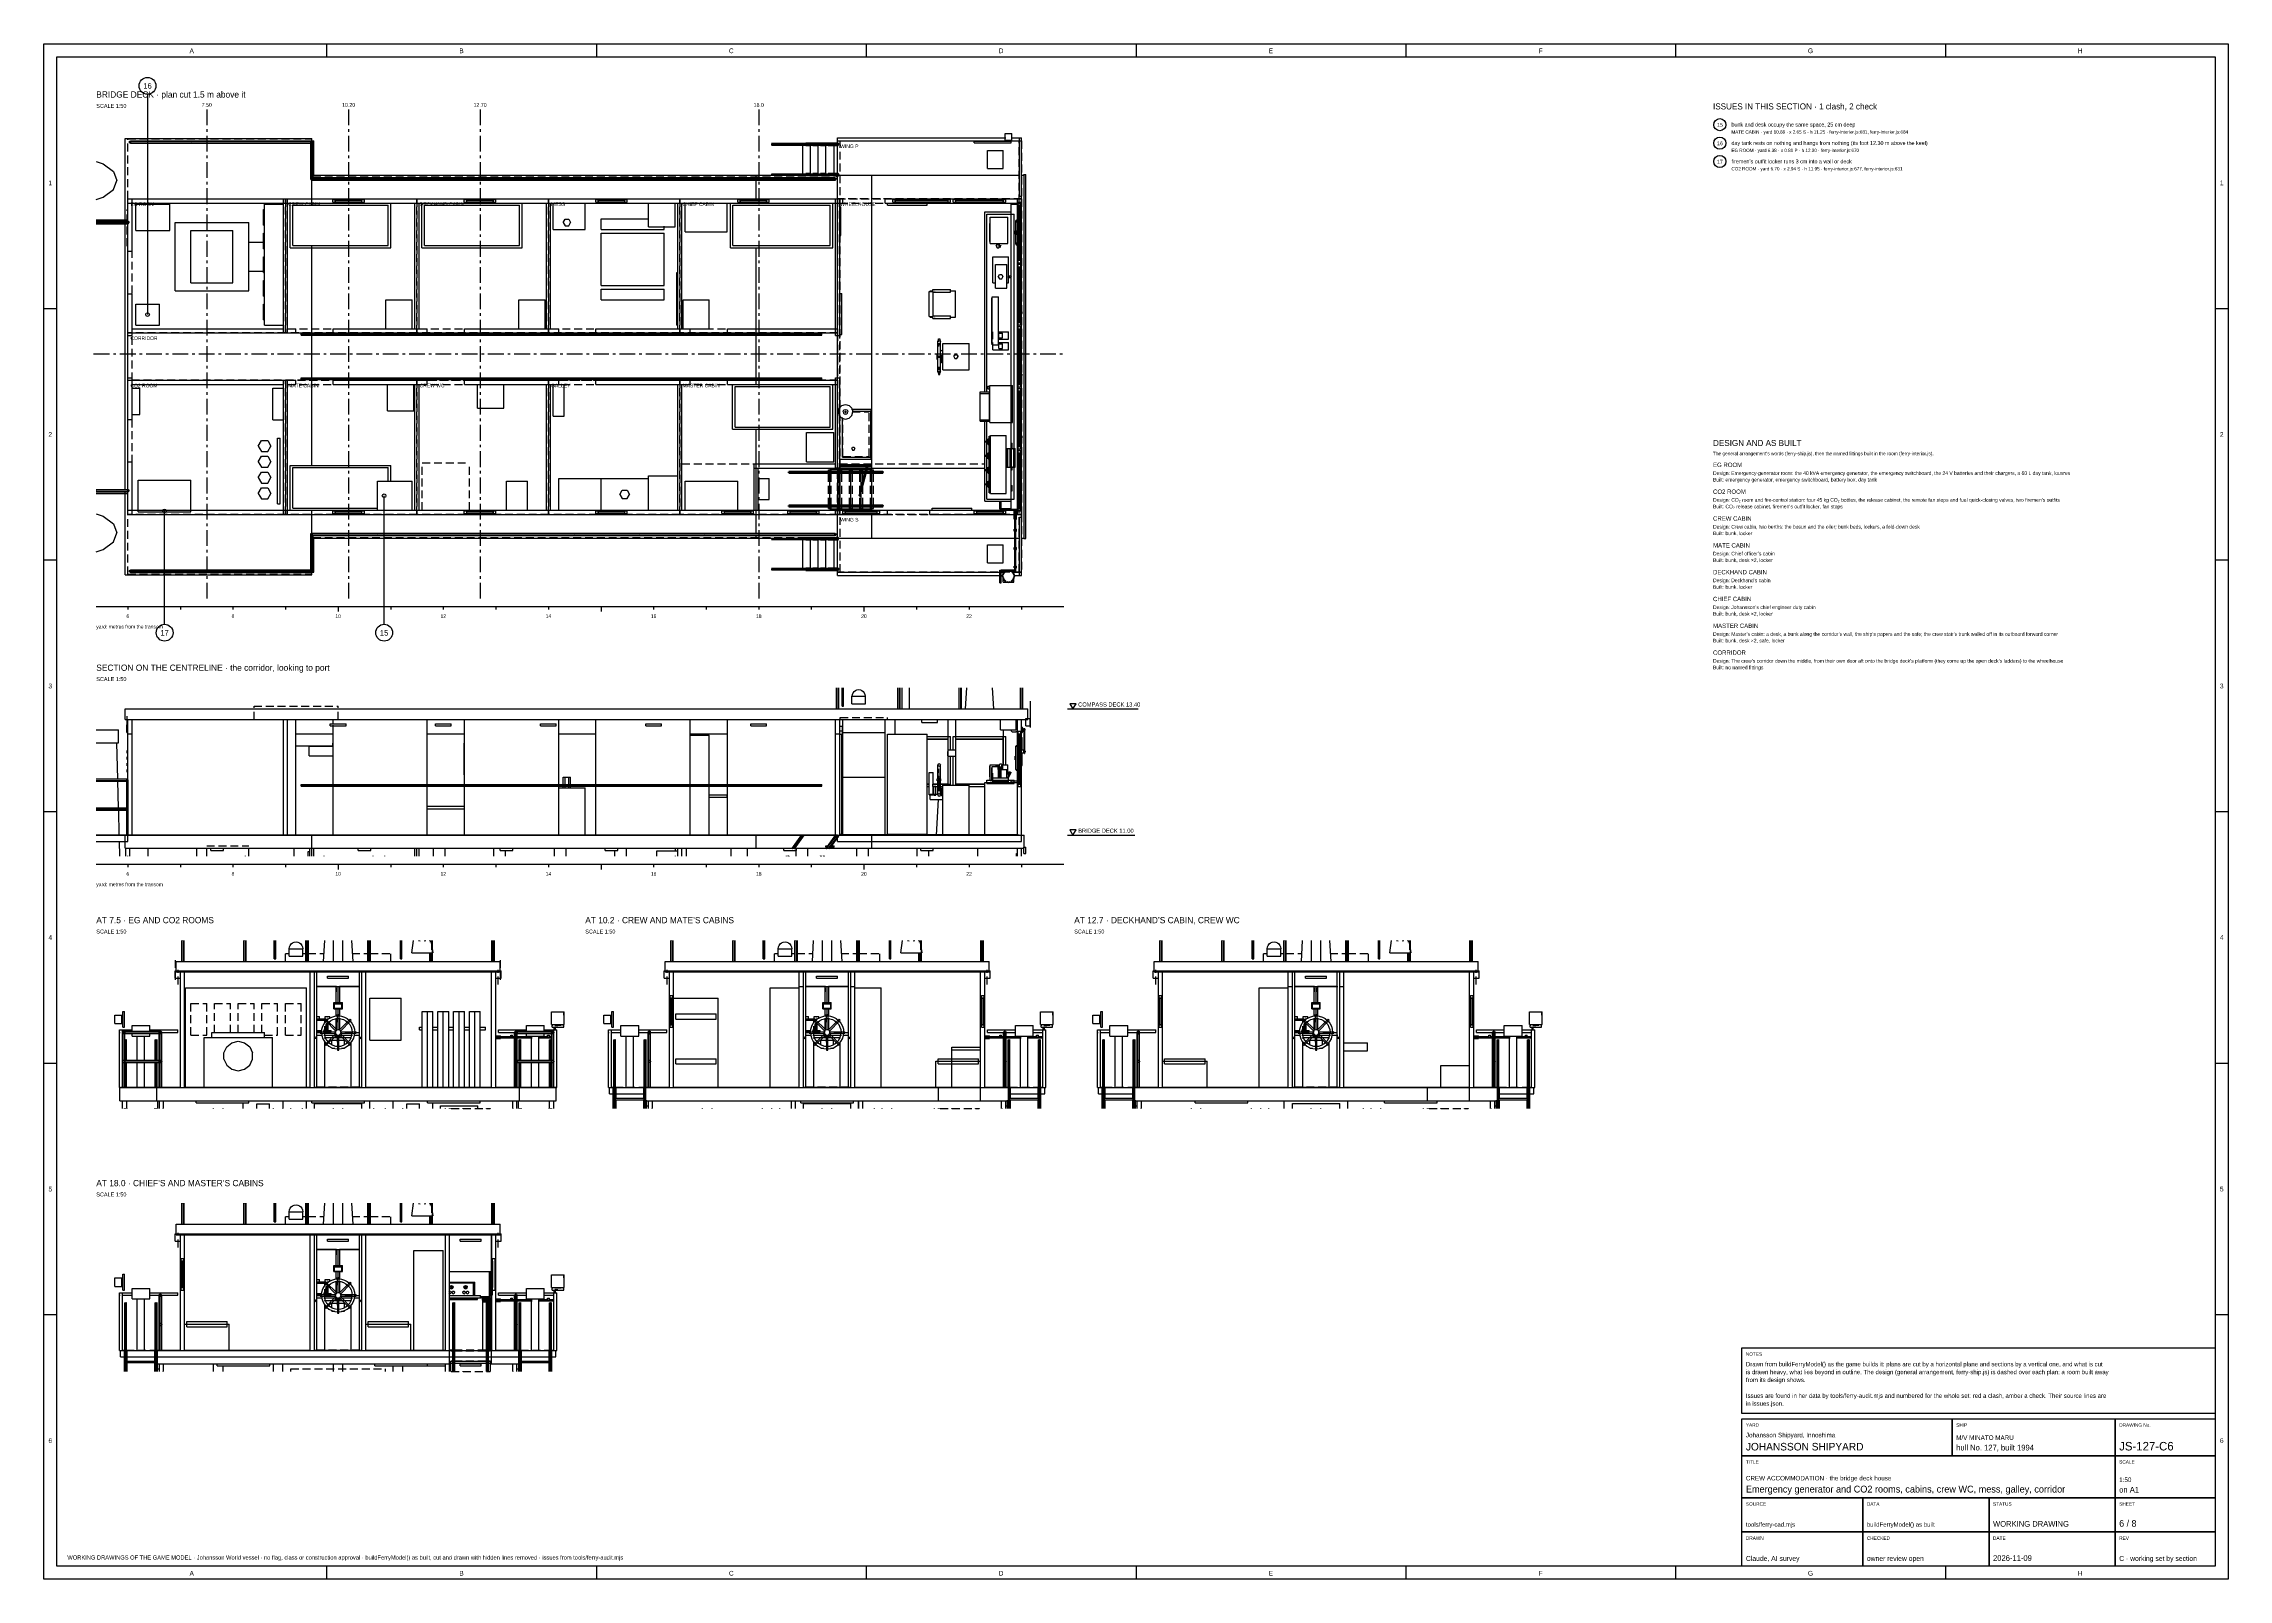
# Model space of a CAD drawing. Extents: x 5 to 836, y 5 to 589.
import ezdxf
from ezdxf.enums import TextEntityAlignment as Align

# ---------------------------------------------------------------- set-up
doc = ezdxf.new("R2010")
doc.units = 0
doc.linetypes.add('CENTER', pattern=[10, 6, -1.5, 1, -1.5])
doc.linetypes.add('DASHED', pattern=[4.5, 3, -1.5])
for name, color, linetype in [('CENTRE', 4, 'CENTER'), ('CHECK', 40, 'CONTINUOUS'), ('CHECK-TEXT', 40, 'CONTINUOUS'), ('CUT', 7, 'CONTINUOUS'), ('DETAIL', 8, 'CONTINUOUS'), ('DIM', 3, 'CONTINUOUS'), ('FRAME', 7, 'CONTINUOUS'), ('GA', 4, 'DASHED'), ('GA-TEXT', 4, 'CONTINUOUS'), ('MARKING', 4, 'DASHED'), ('MARKUP', 1, 'CONTINUOUS'), ('MARKUP-TEXT', 1, 'CONTINUOUS'), ('OUTLINE', 7, 'CONTINUOUS'), ('TEXT', 7, 'CONTINUOUS'), ('THIN', 7, 'CONTINUOUS')]:
    doc.layers.add(name, color=color, linetype=linetype)

msp = doc.modelspace()

# ---------------------------------------------------------------- linework, layer by layer
at = {"layer": 'CENTRE'}
for p, q in [((67, 564), (67, 377)), ((121, 564), (121, 377)), ((171, 564), (171, 377)), ((277, 564), (277, 377)), ((24, 471), (394, 471))]:
    msp.add_line(p, q, dxfattribs=at)
at = {"layer": 'CHECK'}
for p, q in [((44.5, 569.8), (44.5, 486)), ((51, 368.2), (51, 411.3))]:
    msp.add_line(p, q, dxfattribs=at)
for centre, radius in [((44.5, 573), 3.2), ((642.6, 551.2), 2.3), ((642.6, 544.2), 2.3), ((44.5, 486), 0.7), ((51, 411.3), 0.7), ((51, 365), 3.2)]:
    msp.add_circle(centre, radius, dxfattribs=at)
at = {"layer": 'CUT'}
for p, q in [((25, 544.19), (27.63, 543.31)), ((27.63, 543.31), (31.5, 540.42)), ((31.5, 540.42), (32.86, 537)), ((27.63, 530.69), (31.5, 533.58)), ((31.5, 533.58), (32.86, 537)), ((25, 529.81), (27.63, 530.69)), ((37, 530), (115.92, 530)), ((37, 510.08), (37, 530)), ((37, 528.4), (165.92, 528.4)), ((38.6, 510.08), (38.6, 530)), ((88.6, 520), (88.6, 526)), ((88.6, 526), (89, 526)), ((89, 528), (96.2, 528)), ((89, 482), (89, 528)), ((96.2, 479), (96.2, 530)), ((97.8, 479), (97.8, 530)), ((98.8, 511.4), (98.8, 528.4)), ((115, 529.7), (116, 529.7)), ((115, 528.7), (115, 529.7)), ((115, 528.7), (116, 528.7)), ((115.92, 528.4), (115.92, 530)), ((116, 528.7), (116, 529.7)), ((116, 529.5), (126, 529.5)), ((116, 528.9), (126, 528.9)), ((126, 528.7), (126, 529.7)), ((126, 529.7), (127, 529.7)), ((126, 528.7), (127, 528.7)), ((126.08, 530), (165.92, 530)), ((126.08, 528.4), (126.08, 530)), ((127, 528.7), (127, 529.7)), ((137, 511.4), (137, 528.4)), ((146.2, 480.6), (146.2, 528.4)), ((147.8, 480.6), (147.8, 528.4)), ((165, 529.7), (166, 529.7)), ((165, 528.7), (165, 529.7)), ((165, 528.7), (166, 528.7)), ((165.92, 528.4), (165.92, 530)), ((166, 528.7), (166, 529.7)), ((166, 529.5), (176, 529.5)), ((166, 528.9), (176, 528.9)), ((176, 528.7), (176, 529.7)), ((176, 529.7), (177, 529.7)), ((176, 528.7), (177, 528.7)), ((176.08, 530), (215.92, 530)), ((176.08, 528.4), (176.08, 530)), ((176.08, 528.4), (215.92, 528.4)), ((177, 528.7), (177, 529.7)), ((196.2, 480.6), (196.2, 528.4)), ((197.8, 480.6), (197.8, 528.4)), ((215, 529.7), (216, 529.7)), ((215, 528.7), (215, 529.7)), ((215, 528.7), (216, 528.7)), ((215.92, 528.4), (215.92, 530)), ((216, 528.7), (216, 529.7)), ((216, 529.5), (226, 529.5)), ((216, 528.9), (226, 528.9)), ((226, 528.7), (226, 529.7)), ((226, 529.7), (227, 529.7)), ((226, 528.7), (227, 528.7)), ((226.08, 530), (269.92, 530)), ((226.08, 528.4), (226.08, 530)), ((226.08, 528.4), (269.92, 528.4)), ((227, 528.7), (227, 529.7)), ((235, 519.4), (235, 528.4)), ((245.2, 519.4), (245.2, 528.4)), ((246.2, 480.6), (246.2, 528.4)), ((247.8, 480.6), (247.8, 528.4)), ((269, 529.7), (270, 529.7)), ((269, 528.7), (269, 529.7)), ((269, 528.7), (270, 528.7)), ((269.92, 528.4), (269.92, 530)), ((270, 528.7), (270, 529.7)), ((270, 529.5), (280, 529.5)), ((270, 528.9), (280, 528.9)), ((280, 528.7), (280, 529.7)), ((280, 529.7), (281, 529.7)), ((280, 528.7), (281, 528.7)), ((280.08, 530), (308.92, 530)), ((280.08, 528.4), (280.08, 530)), ((280.08, 528.4), (308.92, 528.4)), ((281, 528.7), (281, 529.7)), ((306.2, 478.08), (306.2, 530)), ((307, 528.4), (307, 530)), ((307.8, 478.08), (307.8, 530)), ((307.8, 527), (308.2, 527)), ((308.2, 516), (308.2, 527)), ((308.92, 528.4), (308.92, 530)), ((325.08, 530), (328.92, 530)), ((325.08, 528.4), (325.08, 530)), ((325.08, 528.4), (341, 528.4)), ((326, 527.6), (326, 528.4)), ((326, 527.6), (341, 527.6)), ((328, 529.7), (329, 529.7)), ((328, 528.7), (328, 529.7)), ((328, 528.7), (329, 528.7)), ((328.92, 528.4), (328.92, 530)), ((329, 528.7), (329, 529.7)), ((329, 529.5), (349, 529.5)), ((329, 528.9), (349, 528.9)), ((341, 527.6), (341, 528.4)), ((349, 528.7), (349, 529.7)), ((349, 529.7), (350, 529.7)), ((349, 528.7), (350, 528.7)), ((349.08, 530), (351.92, 530)), ((349.08, 528.4), (349.08, 530)), ((349.08, 528.4), (351.92, 528.4)), ((350, 528.7), (350, 529.7)), ((351, 529.7), (352, 529.7)), ((351, 528.7), (351, 529.7)), ((351, 528.7), (352, 528.7)), ((351.92, 528.4), (351.92, 530)), ((352, 528.7), (352, 529.7)), ((352, 529.5), (370, 529.5)), ((352, 528.9), (370, 528.9)), ((370, 528.7), (370, 529.7)), ((370, 529.7), (371, 529.7)), ((370, 528.7), (371, 528.7)), ((370.08, 530), (377, 530)), ((370.08, 528.4), (370.08, 530)), ((370.08, 528.4), (377, 528.4)), ((371, 528.7), (371, 529.7)), ((375.4, 527.78), (375.4, 530)), ((375.4, 527.78), (377, 527.78)), ((375.7, 528.7), (376.7, 528.7)), ((375.7, 527.7), (375.7, 528.7)), ((375.7, 527.7), (376.7, 527.7)), ((375.9, 506.7), (375.9, 527.7)), ((376.5, 506.7), (376.5, 527.7)), ((376.7, 527.7), (376.7, 528.7)), ((377, 527.78), (377, 530)), ((88.6, 520), (89, 520)), ((88.6, 511), (88.6, 517)), ((88.6, 517), (89, 517)), ((235, 519.4), (245.2, 519.4)), ((307.8, 516), (308.2, 516)), ((374.5, 517.51), (375.5, 517.51)), ((374.5, 516.89), (374.5, 517.51)), ((374.5, 516.89), (375.5, 516.89)), ((374.84, 521.54), (374.95, 521.8)), ((374.84, 521.54), (374.95, 521.29)), ((374.95, 521.8), (375.2, 521.9)), ((374.95, 521.29), (375.2, 521.18)), ((375.2, 521.9), (375.45, 521.8)), ((375.2, 521.18), (375.45, 521.29)), ((375.45, 521.8), (375.56, 521.54)), ((375.45, 521.29), (375.56, 521.54)), ((375.5, 516.89), (375.5, 517.51)), ((37, 510.08), (38.6, 510.08)), ((88.6, 511), (89, 511)), ((88.6, 502), (88.6, 508)), ((88.6, 508), (89, 508)), ((98.8, 511.4), (137, 511.4)), ((374.84, 512.86), (374.92, 513.05)), ((374.84, 512.86), (374.95, 512.6)), ((374.92, 513.05), (374.95, 513.11)), ((374.95, 513.11), (375.2, 513.22)), ((374.95, 512.6), (375.2, 512.5)), ((375.2, 513.22), (375.45, 513.11)), ((375.2, 512.5), (375.45, 512.6)), ((375.45, 513.11), (375.56, 512.86)), ((375.45, 512.6), (375.56, 512.86)), ((88.6, 502), (89, 502)), ((88.6, 493), (88.6, 499)), ((88.6, 499), (89, 499)), ((245.8, 502), (246.2, 502)), ((245.8, 482), (245.8, 502)), ((375.4, 504.18), (375.4, 506.62)), ((375.4, 506.62), (377, 506.62)), ((375.4, 504.18), (377, 504.18)), ((375.7, 506.7), (376.7, 506.7)), ((375.7, 505.7), (375.7, 506.7)), ((375.7, 505.7), (376.7, 505.7)), ((375.7, 504.1), (375.7, 505.1)), ((375.7, 505.1), (376.7, 505.1)), ((375.7, 504.1), (376.7, 504.1)), ((375.9, 483.1), (375.9, 504.1)), ((376.5, 483.1), (376.5, 504.1)), ((376.7, 505.7), (376.7, 506.7)), ((376.7, 504.1), (376.7, 505.1)), ((377, 504.18), (377, 506.62)), ((37, 478.08), (37, 493.92)), ((37, 493.92), (38.6, 493.92)), ((38.6, 478.08), (38.6, 493.92)), ((88.6, 493), (89, 493)), ((135.2, 491.6), (145.2, 491.6)), ((135.2, 480.6), (135.2, 491.6)), ((145.2, 480.6), (145.2, 491.6)), ((185.8, 491.6), (195.8, 491.6)), ((185.8, 480.6), (185.8, 491.6)), ((195.8, 480.6), (195.8, 491.6)), ((248.2, 491.6), (258.2, 491.6)), ((248.2, 480.6), (248.2, 491.6)), ((258.2, 480.6), (258.2, 491.6)), ((307.8, 494), (308.6, 494)), ((308.6, 478.4), (308.6, 494)), ((40, 490), (49, 490)), ((40, 482), (40, 490)), ((40, 482), (49, 482)), ((49, 482), (49, 490)), ((88.6, 490), (89, 490)), ((88.6, 484), (88.6, 490)), ((88.6, 484), (89, 484)), ((89, 482), (96.2, 482)), ((245.8, 482), (246.2, 482)), ((375.4, 480.58), (375.4, 483.02)), ((375.4, 483.02), (377, 483.02)), ((375.7, 483.1), (376.7, 483.1)), ((375.7, 482.1), (375.7, 483.1)), ((375.7, 482.1), (376.7, 482.1)), ((376.51, 486.54), (376.51, 486.75)), ((376.52, 486.76), (376.74, 486.76)), ((376.52, 486.52), (376.74, 486.52)), ((376.7, 482.1), (376.7, 483.1)), ((376.75, 486.54), (376.75, 486.75)), ((376.82, 486.42), (376.82, 486.86)), ((376.85, 486.89), (377.11, 486.89)), ((376.85, 486.39), (377.11, 486.39)), ((377, 480.58), (377, 483.02)), ((377.14, 486.42), (377.14, 486.86)), ((37, 478.08), (38.6, 478.08)), ((38.6, 480.6), (96.2, 480.6)), ((38.6, 479), (100.92, 479)), ((97.8, 480.6), (100.92, 480.6)), ((100.92, 479), (100.92, 480.6)), ((115.08, 480.6), (150.92, 480.6)), ((115.08, 479), (115.08, 480.6)), ((115.08, 479), (150.92, 479)), ((150.92, 479), (150.92, 480.6)), ((165.08, 480.6), (200.92, 480.6)), ((165.08, 479), (165.08, 480.6)), ((165.08, 479), (200.92, 479)), ((200.92, 479), (200.92, 480.6)), ((215.08, 480.6), (258.2, 480.6)), ((215.08, 479), (215.08, 480.6)), ((215.08, 479), (250.92, 479)), ((250.92, 479), (250.92, 480.6)), ((265.08, 480.6), (307, 480.6)), ((265.08, 479), (265.08, 480.6)), ((265.08, 479), (307, 479)), ((306.2, 478.08), (307.8, 478.08)), ((307, 479), (307, 480.6)), ((307.8, 478.4), (308.6, 478.4)), ((375.4, 480.58), (377, 480.58)), ((375.7, 480.5), (375.7, 481.5)), ((375.7, 481.5), (376.7, 481.5)), ((375.7, 480.5), (376.7, 480.5)), ((375.9, 459.5), (375.9, 480.5)), ((376.5, 459.5), (376.5, 480.5)), ((376.7, 480.5), (376.7, 481.5)), ((351.2, 470), (351.6, 470.69)), ((351.2, 470), (351.6, 469.31)), ((351.6, 470.69), (352.4, 470.69)), ((351.6, 469.31), (352.4, 469.31)), ((352.4, 470.69), (352.8, 470)), ((352.4, 469.31), (352.8, 470)), ((37, 446.08), (37, 461.92)), ((37, 461.92), (38.6, 461.92)), ((38.6, 446.08), (38.6, 461.92)), ((38.6, 461), (100.92, 461)), ((38.6, 459.4), (96.2, 459.4)), ((38.6, 458), (41.6, 458)), ((41.6, 448), (41.6, 458)), ((92.2, 458), (96.2, 458)), ((92.2, 446), (92.2, 458)), ((96.2, 410), (96.2, 461)), ((97.8, 410), (97.8, 461)), ((97.8, 459.4), (100.92, 459.4)), ((100.92, 459.4), (100.92, 461)), ((115.08, 461), (150.92, 461)), ((115.08, 459.4), (115.08, 461)), ((115.08, 459.4), (150.92, 459.4)), ((135.8, 449.4), (135.8, 459.4)), ((145.8, 449.4), (145.8, 459.4)), ((146.2, 411.6), (146.2, 459.4)), ((147.8, 411.6), (147.8, 459.4)), ((150.92, 459.4), (150.92, 461)), ((165.08, 461), (200.92, 461)), ((165.08, 459.4), (165.08, 461)), ((165.08, 459.4), (203, 459.4)), ((196.2, 411.6), (196.2, 459.4)), ((197.8, 411.6), (197.8, 459.4)), ((198.8, 447.4), (198.8, 459.4)), ((200.92, 459.4), (200.92, 461)), ((203, 447.4), (203, 459.4)), ((215.08, 461), (250.92, 461)), ((215.08, 459.4), (215.08, 461)), ((215.08, 459.4), (250.92, 459.4)), ((246.2, 411.6), (246.2, 459.4)), ((247.8, 411.6), (247.8, 459.4)), ((250.92, 459.4), (250.92, 461)), ((265.08, 461), (307, 461)), ((265.08, 459.4), (265.08, 461)), ((265.08, 459.4), (307, 459.4)), ((306.2, 461.92), (307.8, 461.92)), ((306.2, 427.6), (306.2, 461.92)), ((307, 459.4), (307, 461)), ((307.8, 427.68), (307.8, 461.92)), ((364.9, 459), (373.5, 459)), ((364.9, 445), (364.9, 459)), ((373.5, 445), (373.5, 459)), ((375.4, 456.98), (375.4, 459.42)), ((375.4, 459.42), (377, 459.42)), ((375.7, 459.5), (376.7, 459.5)), ((375.7, 458.5), (375.7, 459.5)), ((375.7, 458.5), (376.7, 458.5)), ((375.7, 456.9), (375.7, 457.9)), ((375.7, 457.9), (376.7, 457.9)), ((376.51, 462.94), (376.51, 463.15)), ((376.52, 463.16), (376.74, 463.16)), ((376.52, 462.92), (376.74, 462.92)), ((376.7, 458.5), (376.7, 459.5)), ((376.7, 456.9), (376.7, 457.9)), ((376.75, 462.94), (376.75, 463.15)), ((376.82, 462.82), (376.82, 463.26)), ((376.85, 463.29), (377.11, 463.29)), ((376.85, 462.79), (377.11, 462.79)), ((377, 456.98), (377, 459.42)), ((377.14, 462.82), (377.14, 463.26)), ((135.8, 449.4), (145.8, 449.4)), ((309.1, 449), (309.22, 449.45)), ((309.1, 449), (309.22, 448.55)), ((309.22, 449.45), (309.55, 449.78)), ((309.55, 449.78), (310, 449.9)), ((310, 449.9), (310.45, 449.78)), ((310.45, 449.78), (310.78, 449.45)), ((310.78, 449.45), (310.9, 449)), ((310.78, 448.55), (310.9, 449)), ((361.2, 445.41), (361.2, 456.6)), ((361.2, 456.6), (364.8, 456.6)), ((361.2, 456), (364.8, 456)), ((364.8, 445.4), (364.8, 456.59)), ((375.4, 456.98), (377, 456.98)), ((375.7, 456.9), (376.7, 456.9)), ((375.9, 435.9), (375.9, 456.9)), ((376.5, 435.9), (376.5, 456.9)), ((37, 446.08), (38.6, 446.08)), ((38.6, 448), (41.6, 448)), ((92.2, 446), (96.2, 446)), ((198.8, 447.4), (203, 447.4)), ((295.2, 441.2), (305.6, 441.2)), ((295.2, 430), (295.2, 441.2)), ((305.6, 430), (305.6, 441.2)), ((309.22, 448.55), (309.55, 448.22)), ((309.55, 448.22), (310, 448.1)), ((310, 448.1), (310.45, 448.22)), ((310.45, 448.22), (310.78, 448.55)), ((361.2, 446), (364.8, 446)), ((361.2, 445.4), (364.8, 445.4)), ((364.9, 445), (373.5, 445)), ((375.4, 433.38), (375.4, 435.82)), ((375.4, 435.82), (377, 435.82)), ((375.4, 433.38), (377, 433.38)), ((375.7, 435.9), (376.7, 435.9)), ((375.7, 434.9), (375.7, 435.9)), ((375.7, 434.9), (376.7, 434.9)), ((375.7, 433.3), (375.7, 434.3)), ((375.7, 434.3), (376.7, 434.3)), ((375.7, 433.3), (376.7, 433.3)), ((375.9, 412.3), (375.9, 433.3)), ((376.5, 412.3), (376.5, 433.3)), ((376.51, 439.34), (376.51, 439.55)), ((376.52, 439.56), (376.74, 439.56)), ((376.52, 439.32), (376.74, 439.32)), ((376.7, 434.9), (376.7, 435.9)), ((376.7, 433.3), (376.7, 434.3)), ((376.75, 439.34), (376.75, 439.55)), ((376.82, 439.22), (376.82, 439.66)), ((376.85, 439.69), (377.11, 439.69)), ((376.85, 439.19), (377.11, 439.19)), ((377, 433.38), (377, 435.82)), ((377.14, 439.22), (377.14, 439.66)), ((37, 429.92), (38.6, 429.92)), ((37, 410), (37, 429.92)), ((38.6, 410), (38.6, 429.92)), ((235, 411.6), (235, 424.6)), ((235, 424.6), (246.2, 424.6)), ((275.2, 429.2), (306.2, 429.2)), ((275.2, 411.6), (275.2, 429.2)), ((275.2, 427.6), (306.2, 427.6)), ((276.8, 411.6), (276.8, 427.6)), ((295.2, 430), (305.6, 430)), ((306.2, 427.68), (307.8, 427.68)), ((41, 423), (61, 423)), ((41, 411), (41, 423)), ((61, 411), (61, 423)), ((25, 410.19), (27.63, 409.31)), ((27.63, 409.31), (31.5, 406.42)), ((37, 411.6), (115.92, 411.6)), ((37, 410), (115.92, 410)), ((41, 411), (61, 411)), ((115, 411.3), (116, 411.3)), ((115, 410.3), (115, 411.3)), ((115, 410.3), (116, 410.3)), ((115.92, 410), (115.92, 411.6)), ((116, 410.3), (116, 411.3)), ((116, 411.1), (126, 411.1)), ((116, 410.5), (126, 410.5)), ((126, 410.3), (126, 411.3)), ((126, 411.3), (127, 411.3)), ((126, 410.3), (127, 410.3)), ((126.08, 411.6), (165.92, 411.6)), ((126.08, 410), (126.08, 411.6)), ((126.08, 410), (165.92, 410)), ((127, 410.3), (127, 411.3)), ((165, 411.3), (166, 411.3)), ((165, 410.3), (165, 411.3)), ((165, 410.3), (166, 410.3)), ((165.92, 410), (165.92, 411.6)), ((166, 410.3), (166, 411.3)), ((166, 411.1), (176, 411.1)), ((166, 410.5), (176, 410.5)), ((176, 410.3), (176, 411.3)), ((176, 411.3), (177, 411.3)), ((176, 410.3), (177, 410.3)), ((176.08, 411.6), (215.92, 411.6)), ((176.08, 410), (176.08, 411.6)), ((176.08, 410), (215.92, 410)), ((177, 410.3), (177, 411.3)), ((215, 411.3), (216, 411.3)), ((215, 410.3), (215, 411.3)), ((215, 410.3), (216, 410.3)), ((215.92, 410), (215.92, 411.6)), ((216, 410.3), (216, 411.3)), ((216, 411.1), (226, 411.1)), ((216, 410.5), (226, 410.5)), ((226, 410.3), (226, 411.3)), ((226, 411.3), (227, 411.3)), ((226, 410.3), (227, 410.3)), ((226.08, 411.6), (263.92, 411.6)), ((226.08, 410), (226.08, 411.6)), ((226.08, 410), (263.92, 410)), ((227, 410.3), (227, 411.3)), ((263, 411.3), (264, 411.3)), ((263, 410.3), (263, 411.3)), ((263, 410.3), (264, 410.3)), ((263.92, 410), (263.92, 411.6)), ((264, 410.3), (264, 411.3)), ((264, 411.1), (274, 411.1)), ((264, 410.5), (274, 410.5)), ((274, 410.3), (274, 411.3)), ((274, 411.3), (275, 411.3)), ((274, 410.3), (275, 410.3)), ((274.08, 411.6), (288.92, 411.6)), ((274.08, 410), (274.08, 411.6)), ((274.08, 410), (288.92, 410)), ((275, 410.3), (275, 411.3)), ((288, 411.3), (289, 411.3)), ((288, 410.3), (288, 411.3)), ((288, 410.3), (289, 410.3)), ((288.92, 410), (288.92, 411.6)), ((289, 410.3), (289, 411.3)), ((289, 411.1), (299, 411.1)), ((289, 410.5), (299, 410.5)), ((299, 410.3), (299, 411.3)), ((299, 411.3), (300, 411.3)), ((299, 410.3), (300, 410.3)), ((299.08, 411.6), (309.92, 411.6)), ((299.08, 410), (299.08, 411.6)), ((299.08, 410), (309.92, 410)), ((300, 410.3), (300, 411.3)), ((306.2, 411.52), (307.8, 411.52)), ((306.2, 410), (306.2, 411.52)), ((307, 410), (307, 411.6)), ((307.8, 410), (307.8, 411.52)), ((309, 411.3), (310, 411.3)), ((309, 410.3), (309, 411.3)), ((309, 410.3), (310, 410.3)), ((309.92, 410), (309.92, 411.6)), ((310, 410.3), (310, 411.3)), ((310, 411.1), (322, 411.1)), ((310, 410.5), (322, 410.5)), ((322, 410.3), (322, 411.3)), ((322, 411.3), (323, 411.3)), ((322, 410.3), (323, 410.3)), ((322.08, 411.6), (325.92, 411.6)), ((322.08, 410), (322.08, 411.6)), ((322.08, 410), (325.92, 410)), ((323, 410.3), (323, 411.3)), ((325.92, 410), (325.92, 411.6)), ((342.08, 411.6), (359.92, 411.6)), ((342.08, 410), (342.08, 411.6)), ((342.08, 410), (359.92, 410)), ((343, 412.4), (358, 412.4)), ((343, 411.6), (343, 412.4)), ((358, 411.6), (358, 412.4)), ((359, 411.3), (360, 411.3)), ((359, 410.3), (359, 411.3)), ((359, 410.3), (360, 410.3)), ((359.92, 410), (359.92, 411.6)), ((360, 410.3), (360, 411.3)), ((360, 411.1), (370, 411.1)), ((360, 410.5), (370, 410.5)), ((370, 410.3), (370, 411.3)), ((370, 411.3), (371, 411.3)), ((370, 410.3), (371, 410.3)), ((370.08, 410), (370.08, 411.6)), ((370.08, 411.6), (377, 411.6)), ((370.08, 410), (377, 410)), ((371, 410.3), (371, 411.3)), ((375.4, 412.22), (377, 412.22)), ((375.4, 410), (375.4, 412.22)), ((375.7, 412.3), (376.7, 412.3)), ((375.7, 411.3), (375.7, 412.3)), ((375.7, 411.3), (376.7, 411.3)), ((376.7, 411.3), (376.7, 412.3)), ((377, 410), (377, 412.22)), ((27.63, 396.69), (31.5, 399.58)), ((31.5, 406.42), (32.86, 403)), ((31.5, 399.58), (32.86, 403)), ((25, 395.81), (27.63, 396.69)), ((331.61, 336), (331.61, 344)), ((334.39, 336), (334.39, 344)), ((355.67, 336), (356.15, 344)), ((365.85, 344), (366.33, 336)), ((36, 332), (36, 336)), ((36, 336), (379.4, 336)), ((36.7, 327.6), (36.7, 333.2)), ((379.4, 332), (379.4, 336)), ((380.4, 329), (380.4, 339)), ((36, 332), (379.4, 332)), ((36.6, 330), (37, 330)), ((36.6, 327), (36.6, 330)), ((36.6, 327), (37, 327)), ((37, 326.48), (37, 332)), ((37, 326.48), (38.6, 326.48)), ((38.6, 326.48), (38.6, 332)), ((114, 330.4), (120, 330.4)), ((114, 329.6), (114, 330.4)), ((114, 329.6), (120, 329.6)), ((120, 329.6), (120, 330.4)), ((154, 330.4), (160, 330.4)), ((154, 329.6), (154, 330.4)), ((154, 329.6), (160, 329.6)), ((160, 329.6), (160, 330.4)), ((194, 330.4), (200, 330.4)), ((194, 329.6), (194, 330.4)), ((194, 329.6), (200, 329.6)), ((200, 329.6), (200, 330.4)), ((234, 330.4), (240, 330.4)), ((234, 329.6), (234, 330.4)), ((234, 329.6), (240, 329.6)), ((240, 329.6), (240, 330.4)), ((274, 330.4), (280, 330.4)), ((274, 329.6), (274, 330.4)), ((274, 329.6), (280, 329.6)), ((280, 329.6), (280, 330.4)), ((306.2, 326.48), (306.2, 332)), ((306.2, 326.48), (307.8, 326.48)), ((307.8, 326.48), (307.8, 332)), ((369, 328), (369, 332)), ((369, 328), (374.9, 328)), ((374.9, 328), (374.9, 332)), ((375.4, 326.58), (375.4, 332)), ((375.4, 326.58), (377, 326.58)), ((375.7, 327.5), (376.7, 327.5)), ((375.7, 326.5), (375.7, 327.5)), ((375.7, 326.5), (376.7, 326.5)), ((375.9, 307.5), (375.9, 326.5)), ((376.5, 307.5), (376.5, 326.5)), ((376.7, 326.5), (376.7, 327.5)), ((377, 326.58), (377, 332)), ((377.03, 327.1), (377.22, 327.1)), ((377.06, 329.1), (377.25, 329.1)), ((377.26, 328.85), (377.42, 328.85)), ((377.26, 328.66), (377.26, 328.82)), ((377.26, 328.63), (377.42, 328.63)), ((377.26, 327.57), (377.42, 327.57)), ((377.26, 327.38), (377.26, 327.54)), ((377.26, 327.35), (377.42, 327.35)), ((377.28, 327.13), (377.28, 329.07)), ((377.42, 328.65), (377.42, 328.85)), ((377.42, 327.37), (377.42, 327.57)), ((378.6, 329.6), (378.6, 332.4)), ((378.6, 332.4), (380.2, 332.4)), ((378.6, 329.6), (380.2, 329.6)), ((380.2, 329.6), (380.2, 332.4)), ((348.9, 318.2), (348.9, 319.8)), ((349, 320.4), (352, 320.4)), ((349, 318), (349, 320.4)), ((349, 318), (352, 318)), ((352, 318), (352, 320.4)), ((344.9, 309.37), (346.3, 309.37)), ((344.9, 308.63), (344.9, 309.37)), ((344.9, 308.63), (346.3, 308.63)), ((345.1, 314.7), (345.25, 315.06)), ((345.1, 314.7), (345.24, 314.37)), ((345.25, 315.06), (345.6, 315.2)), ((345.25, 314.35), (345.59, 314.21)), ((345.28, 309), (345.37, 308.79)), ((345.29, 310), (345.37, 309.71)), ((345.29, 309.01), (345.38, 309.22)), ((345.29, 308), (345.38, 307.69)), ((345.3, 310.04), (345.38, 310.31)), ((345.3, 308.03), (345.38, 308.31)), ((345.38, 309.69), (345.59, 309.56)), ((345.38, 308.78), (345.59, 308.69)), ((345.38, 307.69), (345.57, 307.58)), ((345.39, 309.23), (345.6, 309.32)), ((345.4, 308.32), (345.6, 308.45)), ((345.41, 310.33), (345.6, 310.44)), ((345.6, 315.2), (345.95, 315.06)), ((345.6, 314.2), (345.93, 314.34)), ((345.6, 309.55), (345.8, 309.68)), ((345.6, 308.68), (345.81, 308.77)), ((345.6, 307.56), (345.79, 307.67)), ((345.61, 309.31), (345.82, 309.22)), ((345.61, 308.44), (345.82, 308.31)), ((345.63, 310.42), (345.82, 310.31)), ((345.82, 310.31), (345.91, 310)), ((345.82, 309.69), (345.9, 309.97)), ((345.82, 308.78), (345.91, 308.99)), ((345.82, 307.69), (345.9, 307.96)), ((345.83, 309.21), (345.92, 309)), ((345.83, 308.29), (345.91, 308)), ((345.95, 315.06), (346.1, 314.7)), ((345.95, 314.35), (346.1, 314.7)), ((346.3, 308.63), (346.3, 309.37)), ((363, 308), (375.4, 308)), ((363, 288), (363, 308)), ((363.8, 308.9), (374.2, 308.9)), ((363.8, 307.7), (363.8, 308.9)), ((363.8, 307.7), (374.2, 307.7)), ((373, 308.6), (375.4, 308.6)), ((373, 308), (373, 308.6)), ((374.2, 307.7), (374.2, 308.9)), ((375.4, 288), (375.4, 308.6)), ((375.7, 307.5), (376.7, 307.5)), ((375.7, 306.5), (375.7, 307.5)), ((376.7, 306.5), (376.7, 307.5)), ((345.1, 303.3), (345.25, 303.65)), ((345.1, 303.3), (345.25, 302.94)), ((345.25, 302.94), (345.6, 302.8)), ((345.27, 303.66), (345.6, 303.8)), ((345.6, 302.8), (345.95, 302.94)), ((345.61, 303.79), (345.95, 303.65)), ((345.95, 302.94), (346.1, 303.3)), ((345.96, 303.63), (346.1, 303.3)), ((346.6, 306), (347, 306)), ((346.6, 303), (346.6, 306)), ((346.6, 303), (347, 303)), ((347, 307), (357, 307)), ((347, 288), (347, 307)), ((357, 288), (357, 307)), ((375.4, 307.42), (377, 307.42)), ((375.7, 306.5), (376.7, 306.5)), ((377, 285.6), (377, 307.42)), ((25, 288.12), (37, 288.12)), ((25, 288.02), (37, 288.02)), ((25, 288), (378, 288)), ((25, 285.6), (37, 285.6)), ((36, 283), (36, 288)), ((36, 283), (378, 283)), ((36.2, 280), (36.2, 283)), ((37, 285.6), (37, 288.12)), ((37.8, 280), (37.8, 283)), ((38.6, 288.06), (38.6, 288.16)), ((38.6, 288.16), (307, 288.16)), ((38.6, 288.06), (307, 288.06)), ((68.6, 282.2), (68.6, 283)), ((73.4, 282.2), (73.4, 283)), ((107, 283), (107, 288)), ((124.6, 282.2), (124.6, 283)), ((129.4, 282.2), (129.4, 283)), ((246.2, 280), (246.2, 283)), ((247.8, 280), (247.8, 283)), ((276, 283), (276, 288)), ((307, 288.06), (307, 288.16)), ((307, 285.6), (307, 288)), ((307, 285.6), (377, 285.6)), ((307.8, 288.14), (307.8, 288.24)), ((307.8, 288.24), (375.4, 288.24)), ((307.8, 288.14), (375.4, 288.14)), ((308, 288.12), (376, 288.12)), ((308, 288.02), (308, 288.09)), ((308, 288.02), (376, 288.02)), ((320, 283), (320, 288)), ((375.4, 280), (375.4, 283)), ((376, 288.05), (376, 288.12)), ((377, 280), (377, 283)), ((377.8, 283.4), (378.6, 283.4)), ((377.8, 281), (377.8, 283.4)), ((378, 283), (378, 288)), ((378.6, 281), (378.6, 283.4)), ((68.6, 282.2), (73.4, 282.2)), ((124.6, 282.2), (129.4, 282.2)), ((238.2, 282), (246.2, 282)), ((238.2, 280), (238.2, 282)), ((375, 281), (375.4, 281)), ((375, 280), (375, 281)), ((377.8, 281), (378.6, 281)), ((55.4, 236), (55.4, 240)), ((55.4, 240), (178.6, 240)), ((55.4, 236), (178.6, 236)), ((57, 192), (57, 236)), ((58.6, 192), (58.6, 236)), ((106.4, 192), (106.4, 236)), ((108, 192), (108, 236)), ((126, 192), (126, 236)), ((127.6, 192), (127.6, 236)), ((175.4, 192), (175.4, 236)), ((177, 192), (177, 236)), ((178.6, 236), (178.6, 240)), ((241.4, 236), (241.4, 240)), ((241.4, 240), (364.6, 240)), ((241.4, 236), (364.6, 236)), ((243, 226.08), (243, 236)), ((244.6, 226.08), (244.6, 236)), ((292.4, 192), (292.4, 236)), ((294, 192), (294, 236)), ((312, 192), (312, 236)), ((313.6, 192), (313.6, 236)), ((361.4, 226.08), (361.4, 236)), ((363, 226.08), (363, 236)), ((364.6, 236), (364.6, 240)), ((427.4, 236), (427.4, 240)), ((427.4, 240), (550.6, 240)), ((427.4, 236), (550.6, 236)), ((429, 226.08), (429, 236)), ((430.6, 226.08), (430.6, 236)), ((478.4, 192), (478.4, 236)), ((480, 192), (480, 236)), ((498, 192), (498, 236)), ((499.6, 192), (499.6, 236)), ((547.4, 226.08), (547.4, 236)), ((549, 226.08), (549, 236)), ((550.6, 236), (550.6, 240)), ((243, 226.08), (244.6, 226.08)), ((243.3, 226), (243.3, 227)), ((243.3, 227), (244.3, 227)), ((243.3, 226), (244.3, 226)), ((243.5, 216), (243.5, 226)), ((244.1, 216), (244.1, 226)), ((244.3, 226), (244.3, 227)), ((244.6, 226), (261.6, 226)), ((244.6, 192), (244.6, 226)), ((261.6, 192), (261.6, 226)), ((361.4, 226.08), (363, 226.08)), ((361.7, 227), (362.7, 227)), ((361.7, 226), (361.7, 227)), ((361.7, 226), (362.7, 226)), ((361.9, 216), (361.9, 226)), ((362.5, 216), (362.5, 226)), ((362.7, 226), (362.7, 227)), ((429, 226.08), (430.6, 226.08)), ((429.3, 226), (429.3, 227)), ((429.3, 227), (430.3, 227)), ((429.3, 226), (430.3, 226)), ((429.5, 216), (429.5, 226)), ((430.1, 216), (430.1, 226)), ((430.3, 226), (430.3, 227)), ((547.4, 226.08), (549, 226.08)), ((547.7, 227), (548.7, 227)), ((547.7, 226), (547.7, 227)), ((547.7, 226), (548.7, 226)), ((547.9, 216), (547.9, 226)), ((548.5, 216), (548.5, 226)), ((548.7, 226), (548.7, 227)), ((245.4, 218), (245.4, 220)), ((245.4, 220), (260.8, 220)), ((245.4, 218), (260.8, 218)), ((260.8, 218), (260.8, 220)), ((34.92, 212.85), (35.11, 213.4)), ((34.92, 212.85), (35.4, 212.5)), ((35.11, 213.4), (35.69, 213.4)), ((35.4, 212.5), (35.88, 212.85)), ((35.69, 213.4), (35.88, 212.85)), ((66, 192), (66, 211)), ((66, 211), (92, 211)), ((69, 211), (69, 213)), ((69, 213), (89, 213)), ((89, 211), (89, 213)), ((92, 192), (92, 211)), ((198.12, 212.85), (198.31, 213.4)), ((198.12, 212.85), (198.6, 212.5)), ((198.31, 213.4), (198.89, 213.4)), ((198.6, 212.5), (199.08, 212.85)), ((198.89, 213.4), (199.08, 212.85)), ((234.92, 212.85), (235.11, 213.4)), ((234.92, 212.85), (235.4, 212.5)), ((235.11, 213.4), (235.69, 213.4)), ((235.4, 212.5), (235.88, 212.85)), ((235.69, 213.4), (235.88, 212.85)), ((243, 192), (243, 215.92)), ((243, 215.92), (244.6, 215.92)), ((243.3, 216), (244.3, 216)), ((243.3, 215), (243.3, 216)), ((243.3, 215), (244.3, 215)), ((244.3, 215), (244.3, 216)), ((294.32, 210.87), (294.32, 211.16)), ((294.32, 210.84), (294.57, 210.69)), ((294.35, 211.17), (294.6, 211.32)), ((294.6, 210.68), (294.85, 210.83)), ((294.63, 211.31), (294.88, 211.16)), ((294.88, 210.84), (294.88, 211.13)), ((311.12, 210.87), (311.12, 211.16)), ((311.12, 210.84), (311.37, 210.69)), ((311.15, 211.17), (311.4, 211.32)), ((311.4, 210.68), (311.65, 210.83)), ((311.43, 211.31), (311.68, 211.16)), ((311.68, 210.84), (311.68, 211.13)), ((361.4, 215.92), (363, 215.92)), ((361.4, 192), (361.4, 215.92)), ((361.7, 216), (362.7, 216)), ((361.7, 215), (361.7, 216)), ((361.7, 215), (362.7, 215)), ((362.7, 215), (362.7, 216)), ((363, 192), (363, 215.92)), ((370.12, 212.85), (370.31, 213.4)), ((370.12, 212.85), (370.6, 212.5)), ((370.31, 213.4), (370.89, 213.4)), ((370.6, 212.5), (371.08, 212.85)), ((370.89, 213.4), (371.08, 212.85)), ((420.92, 212.85), (421.11, 213.4)), ((420.92, 212.85), (421.4, 212.5)), ((421.11, 213.4), (421.69, 213.4)), ((421.4, 212.5), (421.88, 212.85)), ((421.69, 213.4), (421.88, 212.85)), ((429, 192), (429, 215.92)), ((429, 215.92), (430.6, 215.92)), ((429.3, 216), (430.3, 216)), ((429.3, 215), (429.3, 216)), ((429.3, 215), (430.3, 215)), ((430.3, 215), (430.3, 216)), ((430.6, 192), (430.6, 215.92)), ((480.32, 211.16), (480.6, 211.32)), ((480.32, 210.84), (480.32, 211.16)), ((480.32, 210.84), (480.6, 210.68)), ((480.6, 211.32), (480.88, 211.16)), ((480.6, 210.68), (480.88, 210.84)), ((480.88, 210.84), (480.88, 211.16)), ((497.12, 211.16), (497.4, 211.32)), ((497.12, 210.84), (497.12, 211.16)), ((497.12, 210.84), (497.4, 210.68)), ((497.4, 211.32), (497.68, 211.16)), ((497.4, 210.68), (497.68, 210.84)), ((497.68, 210.84), (497.68, 211.16)), ((499.6, 209), (508.6, 209)), ((508.6, 206), (508.6, 209)), ((547.4, 215.92), (549, 215.92)), ((547.4, 192), (547.4, 215.92)), ((547.7, 216), (548.7, 216)), ((547.7, 215), (547.7, 216)), ((547.7, 215), (548.7, 215)), ((548.7, 215), (548.7, 216)), ((549, 192), (549, 215.92)), ((556.12, 212.85), (556.31, 213.4)), ((556.12, 212.85), (556.6, 212.5)), ((556.31, 213.4), (556.89, 213.4)), ((556.6, 212.5), (557.08, 212.85)), ((556.89, 213.4), (557.08, 212.85)), ((34.92, 201.85), (35.11, 202.4)), ((34.92, 201.85), (35.4, 201.5)), ((35.11, 202.4), (35.69, 202.4)), ((35.4, 201.5), (35.88, 201.85)), ((35.69, 202.4), (35.88, 201.85)), ((198.12, 201.85), (198.31, 202.4)), ((198.12, 201.85), (198.6, 201.5)), ((198.31, 202.4), (198.89, 202.4)), ((198.6, 201.5), (199.08, 201.85)), ((198.89, 202.4), (199.08, 201.85)), ((234.92, 201.85), (235.11, 202.4)), ((234.92, 201.85), (235.4, 201.5)), ((235.11, 202.4), (235.69, 202.4)), ((235.4, 201.5), (235.88, 201.85)), ((235.69, 202.4), (235.88, 201.85)), ((245.4, 201), (245.4, 203)), ((245.4, 203), (260.8, 203)), ((245.4, 201), (260.8, 201)), ((260.8, 201), (260.8, 203)), ((344.4, 192), (344.4, 202)), ((344.4, 202), (361.4, 202)), ((345.2, 203), (360.6, 203)), ((345.2, 201), (345.2, 203)), ((345.2, 201), (360.6, 201)), ((360.6, 201), (360.6, 203)), ((370.12, 201.85), (370.31, 202.4)), ((370.12, 201.85), (370.6, 201.5)), ((370.31, 202.4), (370.89, 202.4)), ((370.6, 201.5), (371.08, 201.85)), ((370.89, 202.4), (371.08, 201.85)), ((420.92, 201.85), (421.11, 202.4)), ((420.92, 201.85), (421.4, 201.5)), ((421.11, 202.4), (421.69, 202.4)), ((421.4, 201.5), (421.88, 201.85)), ((421.69, 202.4), (421.88, 201.85)), ((430.6, 202), (447.6, 202)), ((431.4, 201), (431.4, 203)), ((431.4, 203), (446.8, 203)), ((431.4, 201), (446.8, 201)), ((446.8, 201), (446.8, 203)), ((447.6, 192), (447.6, 202)), ((499.6, 206), (508.6, 206)), ((556.12, 201.85), (556.31, 202.4)), ((556.12, 201.85), (556.6, 201.5)), ((556.31, 202.4), (556.89, 202.4)), ((556.6, 201.5), (557.08, 201.85)), ((556.89, 202.4), (557.08, 201.85)), ((34, 187), (34, 192)), ((34, 192), (200, 192)), ((34.2, 192.1), (57, 192.1)), ((34.2, 192.02), (34.2, 192.07)), ((34.2, 192.02), (57, 192.02)), ((58.6, 192.16), (106.4, 192.16)), ((58.6, 192.06), (106.4, 192.06)), ((108, 192.16), (126, 192.16)), ((108, 192.06), (126, 192.06)), ((127.6, 192.16), (175.4, 192.16)), ((127.6, 192.06), (175.4, 192.06)), ((177, 192.1), (199.8, 192.1)), ((177, 192.02), (199.8, 192.02)), ((199.8, 192.05), (199.8, 192.1)), ((200, 187), (200, 192)), ((234, 187), (234, 192)), ((234, 192), (372, 192)), ((234.2, 192.1), (243, 192.1)), ((234.2, 192.02), (234.2, 192.09)), ((234.2, 192.02), (243, 192.02)), ((244.6, 192.16), (292.4, 192.16)), ((244.6, 192.06), (292.4, 192.06)), ((294, 192.16), (312, 192.16)), ((294, 192.06), (312, 192.06)), ((313.6, 192.16), (361.4, 192.16)), ((313.6, 192.06), (361.4, 192.06)), ((363, 192.1), (371.8, 192.1)), ((363, 192.02), (371.8, 192.02)), ((371.8, 192.03), (371.8, 192.1)), ((372, 187), (372, 192)), ((420, 187), (420, 192)), ((420, 192), (558, 192)), ((420.2, 192.1), (429, 192.1)), ((420.2, 192.02), (420.2, 192.07)), ((420.2, 192.02), (429, 192.02)), ((430.6, 192.16), (478.4, 192.16)), ((430.6, 192.06), (478.4, 192.06)), ((480, 192.16), (498, 192.16)), ((480, 192.06), (498, 192.06)), ((499.6, 192.16), (547.4, 192.16)), ((499.6, 192.06), (547.4, 192.06)), ((549, 192.1), (557.8, 192.1)), ((549, 192.02), (557.8, 192.02)), ((557.8, 192.05), (557.8, 192.1)), ((558, 187), (558, 192)), ((34, 187), (200, 187)), ((35, 184), (35, 187)), ((36.6, 184), (36.6, 187)), ((197.4, 184), (197.4, 187)), ((199, 184), (199, 187)), ((234, 187), (372, 187)), ((235, 184), (235, 187)), ((236.6, 184), (236.6, 187)), ((289.4, 184), (289.4, 187)), ((291, 184), (291, 187)), ((315, 184), (315, 187)), ((316.6, 184), (316.6, 187)), ((369.4, 184), (369.4, 187)), ((371, 184), (371, 187)), ((420, 187), (558, 187)), ((421, 184), (421, 187)), ((422.6, 184), (422.6, 187)), ((555.4, 184), (555.4, 187)), ((557, 184), (557, 187)), ((55.4, 136), (55.4, 140)), ((55.4, 140), (178.6, 140)), ((55.4, 136), (178.6, 136)), ((57, 126.08), (57, 136)), ((58.6, 126.08), (58.6, 136)), ((106.4, 92), (106.4, 136)), ((108, 92), (108, 136)), ((113, 133.6), (113, 134.4)), ((113, 134.4), (121, 134.4)), ((113, 133.6), (121, 133.6)), ((121, 133.6), (121, 134.4)), ((126, 92), (126, 136)), ((127.6, 92), (127.6, 136)), ((157.8, 92), (157.8, 136)), ((159.4, 84), (159.4, 136)), ((175.4, 87), (175.4, 136)), ((177, 92), (177, 136)), ((178.6, 136), (178.6, 140)), ((57, 126.08), (58.6, 126.08)), ((57.3, 126), (57.3, 127)), ((57.3, 127), (58.3, 127)), ((57.3, 126), (58.3, 126)), ((57.5, 116), (57.5, 126)), ((58.1, 116), (58.1, 126)), ((58.3, 126), (58.3, 127)), ((48.92, 112.85), (49.11, 113.4)), ((48.92, 112.85), (49.4, 112.5)), ((49.11, 113.4), (49.69, 113.4)), ((49.4, 112.5), (49.88, 112.85)), ((49.69, 113.4), (49.88, 112.85)), ((57, 92), (57, 115.92)), ((57, 115.92), (58.6, 115.92)), ((57.3, 116), (58.3, 116)), ((57.3, 115), (57.3, 116)), ((57.3, 115), (58.3, 115)), ((58.3, 115), (58.3, 116)), ((58.6, 92), (58.6, 115.92)), ((108.32, 111.16), (108.57, 111.3)), ((108.32, 110.84), (108.32, 111.12)), ((108.36, 110.82), (108.6, 110.68)), ((108.6, 111.32), (108.84, 111.18)), ((108.63, 110.7), (108.88, 110.84)), ((108.88, 110.88), (108.88, 111.16)), ((125.12, 111.16), (125.37, 111.3)), ((125.12, 110.84), (125.12, 111.12)), ((125.16, 110.82), (125.4, 110.68)), ((125.4, 111.32), (125.64, 111.18)), ((125.43, 110.7), (125.68, 110.84)), ((125.68, 110.88), (125.68, 111.16)), ((184.12, 112.85), (184.31, 113.4)), ((184.12, 112.85), (184.6, 112.5)), ((184.31, 113.4), (184.89, 113.4)), ((184.6, 112.5), (185.08, 112.85)), ((184.89, 113.4), (185.08, 112.85)), ((48.92, 101.85), (49.11, 102.4)), ((48.92, 101.85), (49.4, 101.5)), ((49.11, 102.4), (49.69, 102.4)), ((49.4, 101.5), (49.88, 101.85)), ((49.69, 102.4), (49.88, 101.85)), ((58.6, 102), (75.6, 102)), ((59.4, 101), (59.4, 103)), ((59.4, 103), (74.8, 103)), ((59.4, 101), (74.8, 101)), ((74.8, 101), (74.8, 103)), ((75.6, 92), (75.6, 102)), ((127.6, 102), (144.6, 102)), ((128.4, 103), (143.8, 103)), ((128.4, 101), (128.4, 103)), ((128.4, 101), (143.8, 101)), ((143.8, 101), (143.8, 103)), ((144.6, 92), (144.6, 102)), ((184.12, 101.85), (184.31, 102.4)), ((184.12, 101.85), (184.6, 101.5)), ((184.31, 102.4), (184.89, 102.4)), ((184.6, 101.5), (185.08, 101.85)), ((184.89, 102.4), (185.08, 101.85)), ((48, 92), (159.4, 92)), ((48, 87), (48, 92)), ((48.2, 92.03), (48.2, 92.1)), ((48.2, 92.1), (57, 92.1)), ((48.2, 92.02), (57, 92.02)), ((58.6, 92.16), (106.4, 92.16)), ((58.6, 92.06), (106.4, 92.06)), ((108, 92.16), (126, 92.16)), ((108, 92.06), (126, 92.06)), ((127.6, 92.16), (157.8, 92.16)), ((127.6, 92.06), (157.8, 92.06)), ((175.4, 92), (186, 92)), ((177, 92.1), (185.8, 92.1)), ((177, 92.02), (185.8, 92.02)), ((185.8, 92.02), (185.8, 92.09)), ((186, 87), (186, 92)), ((48, 87), (159.4, 87)), ((49, 84), (49, 87)), ((50.6, 84), (50.6, 87)), ((157.8, 84), (157.8, 87)), ((163.4, 87), (171.4, 87)), ((163.4, 86.2), (163.4, 87)), ((163.4, 86.2), (171.4, 86.2)), ((171.4, 86.2), (171.4, 87)), ((175.4, 87), (186, 87)), ((183.4, 84), (183.4, 87)), ((185, 84), (185, 87))]:
    msp.add_line(p, q, dxfattribs=at)
at = {"layer": 'DETAIL'}
for p, q in [((36, 553), (107, 553)), ((36, 521.37), (36, 553)), ((37.6, 551.89), (38.15, 552.08)), ((37.6, 551.31), (37.6, 551.89)), ((37.6, 551.31), (38.15, 551.12)), ((38, 551.12), (38, 552.08)), ((38, 552.08), (107, 552.08)), ((38, 551.89), (107, 551.89)), ((38, 551.31), (107, 551.31)), ((38, 551.12), (106.72, 551.12)), ((38.15, 552.08), (38.36, 551.79)), ((38.15, 551.12), (38.36, 551.41)), ((60.6, 551.89), (61.15, 552.08)), ((60.6, 551.78), (60.6, 551.89)), ((60.6, 551.31), (60.6, 551.42)), ((60.6, 551.31), (61.15, 551.12)), ((61.15, 552.08), (61.36, 551.79)), ((61.15, 551.12), (61.36, 551.41)), ((83.6, 551.89), (84.15, 552.08)), ((83.6, 551.78), (83.6, 551.89)), ((83.6, 551.31), (83.6, 551.42)), ((83.6, 551.31), (84.15, 551.12)), ((84.15, 552.08), (84.36, 551.79)), ((84.15, 551.12), (84.36, 551.41)), ((106.6, 551.89), (107.15, 552.08)), ((106.6, 551.78), (106.6, 551.89)), ((106.6, 537.31), (106.6, 551.6)), ((106.6, 551.6), (107.5, 551.6)), ((106.6, 551.31), (107.15, 551.12)), ((106.86, 552), (107.8, 552)), ((107, 551.22), (107, 553)), ((107.15, 552.08), (107.5, 551.6)), ((107.15, 551.12), (107.5, 551.6)), ((107.15, 537.6), (107.15, 551.6)), ((107.5, 537.74), (107.5, 551.6)), ((107.8, 538.98), (107.8, 552)), ((281.66, 550.8), (306.68, 550.8)), ((281.91, 551.15), (307.16, 551.15)), ((281.91, 550.45), (307.16, 550.45)), ((293.71, 550.6), (295.38, 550.6)), ((293.71, 539.4), (293.71, 550.6)), ((294.94, 551.32), (307.24, 551.32)), ((294.94, 550.28), (296.79, 550.28)), ((296.63, 550.6), (298.16, 550.6)), ((296.63, 539.4), (296.63, 550.6)), ((297.58, 550.28), (299.72, 550.28)), ((299.55, 550.6), (301.08, 550.6)), ((299.55, 539.4), (299.55, 550.6)), ((300.5, 550.28), (302.59, 550.28)), ((302.48, 550.6), (304.15, 550.6)), ((302.48, 539.4), (302.48, 550.6)), ((303.42, 550.28), (307.24, 550.28)), ((305.68, 539.54), (305.68, 550.46)), ((306.56, 550.9), (306.76, 551.32)), ((306.56, 550.7), (306.76, 550.28)), ((306.68, 550.8), (306.84, 551.15)), ((306.68, 550.8), (306.84, 550.45)), ((307, 550.98), (307, 553.2)), ((307, 553.2), (370.99, 553.2)), ((307, 552.8), (307.14, 552.8)), ((307, 552), (377, 552)), ((307, 539.37), (307, 550.56)), ((307.04, 550.8), (307.32, 550.8)), ((307.16, 551.15), (307.32, 550.8)), ((307.16, 550.45), (307.32, 550.8)), ((307.24, 551.32), (307.48, 550.8)), ((307.24, 550.28), (307.48, 550.8)), ((359, 551.3), (359, 551.9)), ((359, 551.89), (373, 551.89)), ((359, 551.31), (373, 551.31)), ((370.7, 554.9), (373.3, 554.9)), ((370.7, 552.3), (370.7, 554.9)), ((370.7, 552.3), (373.3, 552.3)), ((373, 551.3), (373, 551.9)), ((373.09, 553.2), (377, 553.2)), ((373.3, 552.3), (373.3, 554.9)), ((376.2, 531), (376.2, 553.2)), ((376.86, 552.8), (377, 552.8)), ((377, 386.8), (377, 553.2)), ((364, 548.4), (370, 548.4)), ((364, 541.6), (364, 548.4)), ((364, 541.6), (370, 541.6)), ((370, 541.6), (370, 548.4)), ((106.6, 537.89), (107.15, 538.08)), ((106.6, 537.6), (107.38, 537.6)), ((106.6, 537.31), (107.15, 537.12)), ((107, 527.38), (107, 537.98)), ((107, 537.89), (306, 537.89)), ((107, 537.31), (306, 537.31)), ((107, 537.12), (306, 537.12)), ((107.15, 538.08), (107.36, 537.79)), ((107.15, 537.12), (107.36, 537.41)), ((107.28, 538.08), (306, 538.08)), ((107.42, 539), (376.32, 539)), ((131.47, 537.89), (132.03, 538.08)), ((131.47, 537.78), (131.47, 537.89)), ((131.47, 537.31), (131.47, 537.42)), ((131.47, 537.31), (132.03, 537.12)), ((132.03, 538.08), (132.24, 537.79)), ((132.03, 537.12), (132.24, 537.41)), ((156.35, 537.89), (156.9, 538.08)), ((156.35, 537.78), (156.35, 537.89)), ((156.35, 537.31), (156.35, 537.42)), ((156.35, 537.31), (156.9, 537.12)), ((156.9, 538.08), (157.11, 537.79)), ((156.9, 537.12), (157.11, 537.41)), ((181.22, 537.89), (181.78, 538.08)), ((181.22, 537.78), (181.22, 537.89)), ((181.22, 537.31), (181.22, 537.42)), ((181.22, 537.31), (181.78, 537.12)), ((181.78, 538.08), (181.99, 537.79)), ((181.78, 537.12), (181.99, 537.41)), ((206.1, 537.89), (206.65, 538.08)), ((206.1, 537.78), (206.1, 537.89)), ((206.1, 537.31), (206.1, 537.42)), ((206.1, 537.31), (206.65, 537.12)), ((206.65, 538.08), (206.86, 537.79)), ((206.65, 537.12), (206.86, 537.41)), ((230.97, 537.89), (231.53, 538.08)), ((230.97, 537.78), (230.97, 537.89)), ((230.97, 537.31), (230.97, 537.42)), ((230.97, 537.31), (231.53, 537.12)), ((231.53, 538.08), (231.74, 537.79)), ((231.53, 537.12), (231.74, 537.41)), ((255.85, 537.89), (256.4, 538.08)), ((255.85, 537.78), (255.85, 537.89)), ((255.85, 537.31), (255.85, 537.42)), ((255.85, 537.31), (256.4, 537.12)), ((256.4, 538.08), (256.61, 537.79)), ((256.4, 537.12), (256.61, 537.41)), ((276, 538.02), (276, 539)), ((276, 529.9), (276, 537.18)), ((280.72, 537.89), (281.28, 538.08)), ((280.72, 537.78), (280.72, 537.89)), ((280.72, 537.31), (280.72, 537.42)), ((280.72, 537.31), (281.28, 537.12)), ((281.28, 538.08), (281.49, 537.79)), ((281.28, 537.12), (281.49, 537.41)), ((281.66, 539.2), (306.68, 539.2)), ((281.91, 539.55), (307.16, 539.55)), ((293.33, 538.85), (307.16, 538.85)), ((293.71, 539.4), (295.38, 539.4)), ((294.94, 539.72), (296.79, 539.72)), ((296.63, 539.4), (298.16, 539.4)), ((297.58, 539.72), (299.72, 539.72)), ((299.55, 539.4), (301.08, 539.4)), ((300.5, 539.72), (302.59, 539.72)), ((302.48, 539.4), (304.15, 539.4)), ((303.42, 539.72), (307.24, 539.72)), ((305.6, 537.89), (306.15, 538.08)), ((305.6, 537.78), (305.6, 537.89)), ((305.6, 537.31), (305.6, 537.42)), ((305.6, 537.31), (306.15, 537.12)), ((306, 537.12), (306, 538.08)), ((306.15, 538.08), (306.5, 537.6)), ((306.15, 537.12), (306.5, 537.6)), ((306.48, 538.68), (307.24, 538.68)), ((306.56, 539.3), (306.76, 539.72)), ((306.56, 539.1), (306.76, 538.68)), ((306.68, 539.2), (306.84, 539.55)), ((306.68, 539.2), (306.84, 538.85)), ((307, 427.6), (307, 539.09)), ((307.04, 539.2), (307.32, 539.2)), ((307.16, 539.55), (307.32, 539.2)), ((307.16, 538.85), (307.32, 539.2)), ((307.24, 539.72), (307.48, 539.2)), ((307.24, 538.68), (307.48, 539.2)), ((320, 426.19), (320, 539)), ((376.88, 539), (378, 539)), ((377.8, 539.2), (378.6, 539.2)), ((377.8, 538.92), (377.8, 539.2)), ((378, 401), (378, 539)), ((378.6, 400.8), (378.6, 539.2)), ((37, 530), (308.92, 530)), ((37, 410), (37, 530)), ((37, 528.4), (308.92, 528.4)), ((38.6, 510.08), (38.6, 530)), ((40, 528), (53, 528)), ((40, 518), (40, 528)), ((53, 518), (53, 528)), ((89, 528), (96.2, 528)), ((89, 482), (89, 528)), ((96.2, 479), (96.2, 530)), ((97.8, 479), (97.8, 530)), ((98.8, 511.4), (98.8, 528.4)), ((99.8, 527.6), (136, 527.6)), ((99.8, 512.2), (99.8, 527.6)), ((115, 529.7), (127, 529.7)), ((115, 528.7), (115, 529.7)), ((115, 528.7), (127, 528.7)), ((115.92, 528.4), (115.92, 530)), ((116, 528.7), (116, 529.7)), ((116, 529.5), (126, 529.5)), ((116, 528.9), (126, 528.9)), ((126, 528.7), (126, 529.7)), ((126.08, 528.4), (126.08, 530)), ((127, 528.7), (127, 529.7)), ((136, 512.2), (136, 527.6)), ((137, 511.4), (137, 528.4)), ((146.2, 480.6), (146.2, 528.4)), ((147.8, 480.6), (147.8, 528.4)), ((148.8, 511.4), (148.8, 528.4)), ((149.8, 527.6), (186, 527.6)), ((149.8, 512.2), (149.8, 527.6)), ((165, 529.7), (177, 529.7)), ((165, 528.7), (165, 529.7)), ((165, 528.7), (177, 528.7)), ((165.92, 528.4), (165.92, 530)), ((166, 528.7), (166, 529.7)), ((166, 529.5), (176, 529.5)), ((166, 528.9), (176, 528.9)), ((176, 528.7), (176, 529.7)), ((176.08, 528.4), (176.08, 530)), ((177, 528.7), (177, 529.7)), ((186, 512.2), (186, 527.6)), ((187, 511.4), (187, 528.4)), ((196.2, 480.6), (196.2, 528.4)), ((197.8, 480.6), (197.8, 528.4)), ((198.8, 518.4), (198.8, 528.4)), ((211, 518.4), (211, 528.4)), ((215, 529.7), (227, 529.7)), ((215, 528.7), (215, 529.7)), ((215, 528.7), (227, 528.7)), ((215.92, 528.4), (215.92, 530)), ((216, 528.7), (216, 529.7)), ((216, 529.5), (226, 529.5)), ((216, 528.9), (226, 528.9)), ((226, 528.7), (226, 529.7)), ((226.08, 528.4), (226.08, 530)), ((227, 528.7), (227, 529.7)), ((235, 519.4), (235, 528.4)), ((245.2, 519.4), (245.2, 528.4)), ((246.2, 480.6), (246.2, 528.4)), ((247.8, 480.6), (247.8, 528.4)), ((249, 517.4), (249, 528.4)), ((265, 517.4), (265, 528.4)), ((266.2, 511.4), (266.2, 528.4)), ((267.2, 527.6), (304.2, 527.6)), ((267.2, 512.2), (267.2, 527.6)), ((269, 528.7), (269, 529.7)), ((269, 529.7), (281, 529.7)), ((269, 528.7), (281, 528.7)), ((269.92, 528.4), (269.92, 530)), ((270, 528.7), (270, 529.7)), ((270, 529.5), (280, 529.5)), ((270, 528.9), (280, 528.9)), ((280, 528.7), (280, 529.7)), ((280.08, 528.4), (280.08, 530)), ((281, 528.7), (281, 529.7)), ((304.2, 512.2), (304.2, 527.6)), ((305.2, 511.4), (305.2, 528.4)), ((306.2, 478.08), (306.2, 530)), ((307.8, 478.08), (307.8, 530)), ((307.8, 527), (308.2, 527)), ((308.2, 516), (308.2, 527)), ((308.92, 528.4), (308.92, 530)), ((325.08, 530), (377, 530)), ((325.08, 528.4), (325.08, 530)), ((325.08, 528.4), (375.75, 528.4)), ((326, 527.6), (326, 528.4)), ((326, 527.6), (341, 527.6)), ((328, 529.7), (350, 529.7)), ((328, 528.7), (328, 529.7)), ((328, 528.7), (350, 528.7)), ((328.92, 528.4), (328.92, 530)), ((329, 528.7), (329, 529.7)), ((329, 529.5), (349, 529.5)), ((329, 528.9), (349, 528.9)), ((341, 527.6), (341, 528.4)), ((349, 528.7), (349, 529.7)), ((349.08, 528.4), (349.08, 530)), ((350, 528.7), (350, 529.7)), ((351, 529.7), (371, 529.7)), ((351, 528.7), (351, 529.7)), ((351, 528.7), (371, 528.7)), ((351.92, 528.4), (351.92, 530)), ((352, 528.7), (352, 529.7)), ((352, 529.5), (370, 529.5)), ((352, 528.9), (370, 528.9)), ((363, 525), (373.17, 525)), ((363, 456.42), (363, 525)), ((363.8, 524.2), (374.2, 524.2)), ((363.8, 456.36), (363.8, 524.2)), ((370, 528.7), (370, 529.7)), ((370.08, 528.4), (370.08, 530)), ((371, 528.7), (371, 529.7)), ((373, 528), (375.4, 528)), ((373, 412), (373, 528)), ((374.2, 415.8), (374.2, 524.2)), ((375.26, 525), (375.4, 525)), ((375.4, 410), (375.4, 530)), ((375.4, 527.78), (377, 527.78)), ((375.7, 528.7), (376.7, 528.7)), ((375.7, 505.7), (375.7, 528.7)), ((375.7, 527.7), (376.7, 527.7)), ((375.9, 506.7), (375.9, 527.7)), ((376.2, 531), (377, 531)), ((376.5, 506.7), (376.5, 527.7)), ((376.7, 505.7), (376.7, 528.7)), ((376.72, 528.4), (377, 528.4)), ((25, 522), (37, 522)), ((25, 521.48), (37, 521.48)), ((25, 521.29), (37, 521.29)), ((25, 521), (25.14, 521)), ((25, 520.71), (37, 520.71)), ((25, 520.52), (37, 520.52)), ((36, 419.33), (36, 520.67)), ((36.6, 521.29), (37.15, 521.48)), ((36.6, 521.18), (36.6, 521.29)), ((36.6, 520.71), (36.6, 520.82)), ((36.6, 520.71), (37.15, 520.52)), ((37.15, 521.48), (37.5, 521)), ((37.15, 520.52), (37.5, 521)), ((40, 518), (53, 518)), ((55, 521), (83, 521)), ((55, 495), (55, 521)), ((61, 518), (77, 518)), ((61, 498), (61, 518)), ((77, 498), (77, 518)), ((83, 495), (83, 521)), ((198.8, 518.4), (211, 518.4)), ((202.6, 521), (203.3, 522.21)), ((202.6, 521), (203.3, 519.79)), ((203.3, 522.21), (204.7, 522.21)), ((203.3, 519.79), (204.7, 519.79)), ((204.7, 522.21), (205.4, 521)), ((204.7, 519.79), (205.4, 521)), ((217, 518.4), (217, 522.4)), ((217, 522.4), (235.14, 522.4)), ((217, 518.4), (241, 518.4)), ((217, 517), (241, 517)), ((217, 497), (217, 517)), ((235, 519.4), (245.2, 519.4)), ((241, 518.4), (241, 519.64)), ((241, 497), (241, 517)), ((249, 517.4), (265, 517.4)), ((307.8, 516), (308.2, 516)), ((365, 523), (371.8, 523)), ((365, 513), (365, 523)), ((371.8, 513), (371.8, 523)), ((374.5, 516.53), (374.5, 517.87)), ((375.5, 516.53), (375.5, 517.87)), ((37, 510.08), (38.6, 510.08)), ((98.8, 511.4), (137, 511.4)), ((99.8, 512.2), (136, 512.2)), ((107, 478.54), (107, 512.27)), ((148.8, 511.4), (187, 511.4)), ((149.8, 512.2), (186, 512.2)), ((266.2, 511.4), (305.2, 511.4)), ((267.2, 512.2), (304.2, 512.2)), ((276, 478.54), (276, 511.43)), ((365, 513), (371.8, 513)), ((366, 508), (372, 508)), ((366, 498), (366, 508)), ((367.3, 512), (367.65, 512.61)), ((367.3, 512), (367.65, 511.39)), ((367.65, 512.61), (368.35, 512.61)), ((367.65, 511.4), (368.35, 511.4)), ((368.24, 512.2), (369.12, 512.2)), ((368.24, 511.79), (369.12, 511.79)), ((368.35, 512.61), (368.7, 512)), ((368.35, 511.39), (368.7, 512)), ((368.49, 512), (369.11, 512)), ((369.12, 512.21), (369.18, 512.1)), ((372, 498), (372, 508)), ((245.8, 502), (246.2, 502)), ((245.8, 482), (245.8, 502)), ((367, 505), (371.4, 505)), ((367, 496), (367, 505)), ((368.1, 500.4), (368.55, 501.18)), ((368.1, 500.4), (368.55, 499.62)), ((368.55, 501.18), (369.45, 501.18)), ((368.55, 499.62), (369.45, 499.62)), ((369.45, 501.18), (369.9, 500.4)), ((369.45, 499.62), (369.9, 500.4)), ((371.4, 496), (371.4, 505)), ((371.84, 500.63), (371.9, 500.52)), ((371.84, 500.17), (371.9, 500.28)), ((371.87, 500.4), (372.24, 500.4)), ((371.9, 500.75), (372.78, 500.75)), ((371.9, 500.05), (372.78, 500.05)), ((372.24, 500.4), (372.42, 500.75)), ((372.24, 500.4), (372.42, 500.05)), ((372.71, 500.4), (372.96, 500.4)), ((372.78, 500.75), (372.96, 500.4)), ((372.78, 500.05), (372.96, 500.4)), ((375.4, 506.62), (377, 506.62)), ((375.4, 504.18), (377, 504.18)), ((375.7, 506.7), (376.7, 506.7)), ((375.7, 505.7), (376.7, 505.7)), ((375.7, 482.1), (375.7, 505.1)), ((375.7, 505.1), (376.7, 505.1)), ((375.7, 504.1), (376.7, 504.1)), ((375.9, 483.1), (375.9, 504.1)), ((376.5, 483.1), (376.5, 504.1)), ((376.7, 482.1), (376.7, 505.1)), ((37, 493.92), (38.6, 493.92)), ((38.6, 478.08), (38.6, 493.92)), ((55, 495), (83, 495)), ((61, 498), (77, 498)), ((135.2, 491.6), (145.2, 491.6)), ((135.2, 480.6), (135.2, 491.6)), ((145.2, 480.6), (145.2, 491.6)), ((185.8, 491.6), (195.8, 491.6)), ((185.8, 480.6), (185.8, 491.6)), ((195.8, 480.6), (195.8, 491.6)), ((217, 497), (241, 497)), ((217, 491.6), (217, 495.6)), ((217, 495.6), (241, 495.6)), ((217, 491.6), (241, 491.6)), ((241, 491.6), (241, 495.6)), ((248.2, 491.6), (258.2, 491.6)), ((248.2, 480.6), (248.2, 491.6)), ((258.2, 480.6), (258.2, 491.6)), ((307.8, 494), (308.6, 494)), ((308.6, 478.4), (308.6, 494)), ((341.8, 494.8), (343.4, 494.8)), ((341.8, 485.2), (341.8, 494.8)), ((342.2, 495), (343.31, 495)), ((342.2, 494.72), (342.2, 495)), ((343.2, 494.72), (343.2, 495.55)), ((343.2, 495.55), (350, 495.55)), ((343.34, 494.45), (350, 494.45)), ((343.4, 485.2), (343.4, 494.8)), ((343.87, 495.31), (344, 495.36)), ((343.87, 494.69), (344, 494.64)), ((344, 495.36), (344.13, 495.31)), ((344, 494.64), (344.13, 494.69)), ((349.85, 495), (351.8, 495)), ((350, 494.45), (350, 495.55)), ((351.8, 485), (351.8, 495)), ((365.8, 492.7), (368.2, 492.7)), ((365.8, 474.5), (365.8, 492.7)), ((366, 498), (367.12, 498)), ((367, 496), (371.4, 496)), ((368.2, 474.5), (368.2, 492.7)), ((371.3, 498), (372, 498)), ((40, 482), (40, 490)), ((40, 490), (49, 490)), ((40, 482), (49, 482)), ((49, 482), (49, 490)), ((89, 482), (96.2, 482)), ((245.8, 482), (246.2, 482)), ((341.8, 485.2), (343.4, 485.2)), ((342.2, 485), (342.2, 485.28)), ((342.2, 485), (343.31, 485)), ((343.2, 484.45), (343.2, 485.27)), ((343.2, 484.45), (350, 484.45)), ((343.34, 485.55), (350, 485.55)), ((343.87, 485.31), (344, 485.36)), ((343.87, 484.69), (344, 484.64)), ((344, 485.36), (344.13, 485.31)), ((344, 484.64), (344.13, 484.69)), ((349.85, 485), (351.8, 485)), ((350, 484.45), (350, 485.55)), ((375.4, 483.02), (377, 483.02)), ((375.7, 483.1), (376.7, 483.1)), ((375.7, 482.1), (376.7, 482.1)), ((37, 478.08), (38.6, 478.08)), ((38.6, 480.6), (96.2, 480.6)), ((38.6, 479), (100.92, 479)), ((97.8, 480.6), (100.92, 480.6)), ((100.92, 479), (100.92, 480.6)), ((103, 478.12), (103, 478.68)), ((103, 478.68), (301, 478.68)), ((103, 478.4), (301, 478.4)), ((103, 478.12), (301, 478.12)), ((107, 461.74), (107, 478.26)), ((115.08, 480.6), (150.92, 480.6)), ((115.08, 479), (115.08, 480.6)), ((115.08, 479), (150.92, 479)), ((150.92, 479), (150.92, 480.6)), ((165.08, 480.6), (200.92, 480.6)), ((165.08, 479), (165.08, 480.6)), ((165.08, 479), (200.92, 479)), ((200.92, 479), (200.92, 480.6)), ((215.08, 480.6), (258.2, 480.6)), ((215.08, 479), (215.08, 480.6)), ((215.08, 479), (250.92, 479)), ((250.92, 479), (250.92, 480.6)), ((265.08, 480.6), (307, 480.6)), ((265.08, 479), (265.08, 480.6)), ((265.08, 479), (307, 479)), ((276, 461.74), (276, 478.26)), ((301, 478.12), (301, 478.68)), ((306.2, 478.08), (307.8, 478.08)), ((307.8, 478.4), (308.6, 478.4)), ((345.34, 476.8), (345.86, 476.8)), ((345.34, 474.81), (345.42, 474.94)), ((345.34, 474.81), (345.42, 474.68)), ((345.42, 474.94), (345.6, 474.99)), ((345.42, 474.68), (345.6, 474.62)), ((345.6, 474.99), (345.78, 474.94)), ((345.6, 474.62), (345.78, 474.68)), ((345.78, 474.94), (345.86, 474.81)), ((345.78, 474.68), (345.86, 474.81)), ((347, 475), (357, 475)), ((347, 465), (347, 475)), ((357, 465), (357, 475)), ((365.8, 474.5), (368.2, 474.5)), ((366, 476.6), (366, 479.4)), ((366, 472.6), (366, 475.4)), ((368.09, 479.4), (372, 479.4)), ((368.09, 476.6), (372, 476.6)), ((368.09, 475.4), (372, 475.4)), ((368.3, 478.9), (369.7, 478.9)), ((368.3, 477.1), (369.7, 477.1)), ((368.3, 474.9), (369.7, 474.9)), ((372, 476.6), (372, 479.4)), ((372, 472.6), (372, 475.4)), ((375.4, 480.58), (377, 480.58)), ((375.7, 458.5), (375.7, 481.5)), ((375.7, 481.5), (376.7, 481.5)), ((375.7, 480.5), (376.7, 480.5)), ((375.9, 459.5), (375.9, 480.5)), ((376.5, 459.5), (376.5, 480.5)), ((376.7, 458.5), (376.7, 481.5)), ((344.9, 468.9), (344.9, 471.1)), ((345.34, 470), (345.42, 470.18)), ((345.34, 470), (345.42, 469.82)), ((345.42, 470.18), (345.6, 470.26)), ((345.42, 469.82), (345.6, 469.74)), ((345.42, 465.32), (345.6, 465.38)), ((345.6, 470.26), (345.78, 470.18)), ((345.6, 469.74), (345.78, 469.82)), ((345.6, 465.38), (345.78, 465.32)), ((345.78, 470.18), (345.86, 470)), ((345.78, 469.82), (345.86, 470)), ((346.3, 468.9), (346.3, 471.1)), ((351.2, 470), (351.6, 470.69)), ((351.2, 470), (351.6, 469.31)), ((351.6, 470.69), (352.4, 470.69)), ((351.6, 469.31), (352.4, 469.31)), ((352.4, 470.69), (352.8, 470)), ((352.4, 469.31), (352.8, 470)), ((366, 472.6), (372, 472.6)), ((368.3, 473.1), (369.7, 473.1)), ((37, 461.92), (38.6, 461.92)), ((38.6, 446.08), (38.6, 461.92)), ((38.6, 461), (100.92, 461)), ((38.6, 459.4), (96.2, 459.4)), ((38.6, 458), (41.6, 458)), ((41.6, 448), (41.6, 458)), ((92.2, 458), (96.2, 458)), ((92.2, 446), (92.2, 458)), ((96.2, 410), (96.2, 461)), ((97.8, 410), (97.8, 461)), ((97.8, 459.4), (100.92, 459.4)), ((100.92, 459.4), (100.92, 461)), ((103, 461.32), (103, 461.88)), ((103, 461.88), (301, 461.88)), ((103, 461.6), (301, 461.6)), ((103, 461.32), (301, 461.32)), ((107, 428.57), (107, 461.46)), ((115.08, 461), (150.92, 461)), ((115.08, 459.4), (115.08, 461)), ((115.08, 459.4), (150.92, 459.4)), ((135.8, 449.4), (135.8, 459.4)), ((145.8, 449.4), (145.8, 459.4)), ((146.2, 411.6), (146.2, 459.4)), ((147.8, 411.6), (147.8, 459.4)), ((150.92, 459.4), (150.92, 461)), ((165.08, 461), (200.92, 461)), ((165.08, 459.4), (165.08, 461)), ((165.08, 459.4), (203, 459.4)), ((170, 450.4), (170, 459.4)), ((180, 450.4), (180, 459.4)), ((196.2, 411.6), (196.2, 459.4)), ((197.8, 411.6), (197.8, 459.4)), ((198.8, 447.4), (198.8, 459.4)), ((200.92, 459.4), (200.92, 461)), ((203, 447.4), (203, 459.4)), ((215.08, 461), (250.92, 461)), ((215.08, 459.4), (215.08, 461)), ((215.08, 459.4), (250.92, 459.4)), ((246.2, 411.6), (246.2, 459.4)), ((247.8, 411.6), (247.8, 459.4)), ((250.92, 459.4), (250.92, 461)), ((265.08, 461), (307, 461)), ((265.08, 459.4), (265.08, 461)), ((265.08, 459.4), (307, 459.4)), ((267, 442.4), (267, 459.4)), ((268, 458.6), (304.2, 458.6)), ((268, 443.2), (268, 458.6)), ((276, 459.36), (276, 461.47)), ((301, 461.32), (301, 461.88)), ((304.2, 443.2), (304.2, 458.6)), ((305.2, 442.4), (305.2, 459.4)), ((306.2, 461.92), (307.8, 461.92)), ((306.2, 427.6), (306.2, 461.92)), ((307.8, 449.9), (307.8, 461.92)), ((345.34, 465.19), (345.42, 465.32)), ((345.34, 465.19), (345.42, 465.06)), ((345.34, 463.2), (345.86, 463.2)), ((345.42, 465.06), (345.6, 465.01)), ((345.6, 465.01), (345.78, 465.06)), ((345.78, 465.32), (345.86, 465.19)), ((345.78, 465.06), (345.86, 465.19)), ((347, 465), (357, 465)), ((364.2, 457.7), (364.2, 458.7)), ((364.76, 457.7), (364.76, 458.7)), ((375.4, 459.42), (377, 459.42)), ((375.7, 459.5), (376.7, 459.5)), ((375.7, 458.5), (376.7, 458.5)), ((375.7, 434.9), (375.7, 457.9)), ((375.7, 457.9), (376.7, 457.9)), ((376.7, 434.9), (376.7, 457.9)), ((135.8, 449.4), (145.8, 449.4)), ((170, 450.4), (180, 450.4)), ((307.2, 449), (307.58, 450.4)), ((307.2, 449), (307.58, 447.6)), ((307.58, 450.4), (308.6, 451.42)), ((308.6, 451.42), (310, 451.8)), ((309.76, 449), (309.88, 449.21)), ((309.76, 449), (309.88, 448.79)), ((309.88, 449.21), (310.12, 449.21)), ((309.88, 448.79), (310.12, 448.79)), ((310, 451.8), (311.4, 451.42)), ((310.12, 449.21), (310.24, 449)), ((310.12, 448.79), (310.24, 449)), ((311.4, 451.42), (312.42, 450.4)), ((312.27, 450), (319.8, 450)), ((312.42, 450.4), (312.8, 449)), ((312.42, 447.6), (312.8, 449)), ((319.8, 431), (319.8, 450)), ((361.2, 445.4), (361.2, 456.6)), ((361.2, 456.6), (364.8, 456.6)), ((361.2, 456), (364.8, 456)), ((364.8, 445.4), (364.8, 456.6)), ((375.4, 456.98), (377, 456.98)), ((375.7, 456.9), (376.7, 456.9)), ((375.9, 435.9), (375.9, 456.9)), ((376.5, 435.9), (376.5, 456.9)), ((37, 446.08), (38.6, 446.08)), ((38.6, 448), (41.6, 448)), ((92.2, 446), (96.2, 446)), ((198.8, 447.4), (203, 447.4)), ((267, 442.4), (305.2, 442.4)), ((268, 443.2), (304.2, 443.2)), ((276, 402.81), (276, 442.57)), ((295.2, 441.2), (305.6, 441.2)), ((295.2, 430), (295.2, 441.2)), ((305.6, 430), (305.6, 441.2)), ((307.58, 447.6), (308.6, 446.58)), ((307.8, 427.68), (307.8, 448.08)), ((308.6, 446.58), (310, 446.2)), ((310, 446.2), (311.4, 446.58)), ((311.4, 446.58), (312.42, 447.6)), ((361.2, 446), (364.8, 446)), ((361.2, 445.4), (364.8, 445.4)), ((363, 415), (363, 445.37)), ((363.8, 415.8), (363.8, 445.45)), ((86.6, 436), (87.8, 438.08)), ((86.6, 436), (87.8, 433.92)), ((87.8, 438.08), (90.2, 438.08)), ((87.8, 433.92), (90.2, 433.92)), ((90.2, 438.08), (91.4, 436)), ((90.2, 433.92), (91.4, 436)), ((94, 439), (95, 439)), ((94, 414), (94, 439)), ((95, 414), (95, 439)), ((312.4, 435), (312.7, 435.52)), ((312.4, 435), (312.7, 434.48)), ((312.7, 435.52), (313.3, 435.52)), ((312.7, 434.48), (313.3, 434.48)), ((313.3, 435.52), (313.6, 435)), ((313.3, 434.48), (313.6, 435)), ((363.18, 437.7), (363.21, 437.81)), ((363.18, 437.7), (363.21, 437.59)), ((363.18, 432.3), (363.21, 432.41)), ((363.18, 432.3), (363.21, 432.19)), ((363.21, 437.81), (363.25, 437.86)), ((363.21, 437.59), (363.25, 437.54)), ((363.21, 432.41), (363.25, 432.46)), ((363.21, 432.19), (363.25, 432.14)), ((363.25, 437.86), (363.3, 437.81)), ((363.25, 437.54), (363.3, 437.59)), ((363.25, 432.46), (363.3, 432.41)), ((363.25, 432.14), (363.3, 432.19)), ((363.3, 437.59), (363.32, 437.7)), ((363.3, 432.41), (363.32, 432.3)), ((363.3, 432.19), (363.32, 432.3)), ((363.32, 437.82), (363.34, 437.7)), ((364.18, 437.7), (364.2, 437.81)), ((364.18, 437.7), (364.2, 437.59)), ((364.18, 432.3), (364.2, 432.41)), ((364.18, 432.3), (364.2, 432.19)), ((364.2, 437.81), (364.25, 437.86)), ((364.2, 437.59), (364.25, 437.54)), ((364.2, 432.41), (364.25, 432.46)), ((364.2, 432.19), (364.25, 432.14)), ((364.25, 437.86), (364.29, 437.81)), ((364.25, 437.54), (364.29, 437.59)), ((364.25, 432.46), (364.29, 432.41)), ((364.25, 432.14), (364.29, 432.19)), ((364.26, 437.82), (364.26, 438.78)), ((364.26, 436.52), (364.26, 437.48)), ((364.26, 432.42), (364.26, 433.38)), ((364.29, 437.81), (364.31, 437.7)), ((364.29, 437.59), (364.31, 437.7)), ((364.29, 432.41), (364.31, 432.3)), ((364.29, 432.19), (364.31, 432.3)), ((364.32, 437.06), (364.32, 438.34)), ((364.32, 431.66), (364.32, 432.94)), ((364.6, 437.06), (364.6, 438.34)), ((364.6, 431.66), (364.6, 432.94)), ((364.66, 439.8), (365.1, 439.8)), ((364.66, 418.2), (364.66, 439.8)), ((365.1, 440), (371.1, 440)), ((365.1, 418), (365.1, 440)), ((371.1, 418), (371.1, 440)), ((371.3, 428), (371.3, 435)), ((371.3, 435), (374.5, 435)), ((371.75, 428), (371.75, 435)), ((372.65, 428), (372.65, 435)), ((372.7, 428), (372.7, 435)), ((373, 437.04), (373.4, 437.04)), ((373, 436), (373.4, 436)), ((373, 434.96), (373.4, 434.96)), ((373.1, 428), (373.1, 435)), ((373.15, 428), (373.15, 435)), ((373.4, 434.96), (373.4, 437.04)), ((374.05, 428), (374.05, 435)), ((374.5, 428), (374.5, 435)), ((375.4, 435.82), (377, 435.82)), ((375.4, 433.38), (377, 433.38)), ((375.7, 435.9), (376.7, 435.9)), ((375.7, 434.9), (376.7, 434.9)), ((375.7, 411.3), (375.7, 434.3)), ((375.7, 434.3), (376.7, 434.3)), ((375.7, 433.3), (376.7, 433.3)), ((375.9, 412.3), (375.9, 433.3)), ((376.5, 412.3), (376.5, 433.3)), ((376.7, 411.3), (376.7, 434.3)), ((37, 429.92), (38.6, 429.92)), ((38.6, 410), (38.6, 429.92)), ((86.6, 430), (87.8, 432.08)), ((86.6, 430), (87.8, 427.92)), ((86.6, 424), (87.8, 426.08)), ((86.6, 424), (87.8, 421.92)), ((87.8, 432.08), (90.2, 432.08)), ((87.8, 427.92), (90.2, 427.92)), ((87.8, 426.08), (90.2, 426.08)), ((90.2, 432.08), (91.4, 430)), ((90.2, 427.92), (91.4, 430)), ((90.2, 426.08), (91.4, 424)), ((90.2, 421.92), (91.4, 424)), ((98.8, 411.6), (98.8, 428.6)), ((98.8, 428.6), (137, 428.6)), ((99.8, 412.4), (99.8, 427.8)), ((99.8, 427.8), (136, 427.8)), ((136, 422.62), (136, 427.8)), ((137, 422.61), (137, 428.6)), ((235, 411.6), (235, 424.6)), ((235, 424.6), (246.2, 424.6)), ((275.2, 429.2), (306.2, 429.2)), ((275.2, 411.6), (275.2, 429.2)), ((275.2, 427.6), (363.17, 427.6)), ((276.8, 411.6), (276.8, 427.6)), ((288.06, 426), (323.69, 426)), ((288.38, 426.38), (324.15, 426.38)), ((288.38, 425.62), (324.15, 425.62)), ((295.2, 430), (305.6, 430)), ((304, 427.1), (320.13, 427.1)), ((304, 426.13), (304, 427.1)), ((304, 413.35), (304, 425.85)), ((306.2, 427.68), (307.8, 427.68)), ((307.6, 426.13), (307.6, 427.1)), ((307.6, 413.35), (307.6, 425.85)), ((307.8, 431), (319.8, 431)), ((307.8, 429.03), (320, 429.03)), ((307.8, 428.6), (320, 428.6)), ((307.8, 428.17), (320, 428.17)), ((307.9, 428.6), (308.15, 429.03)), ((307.9, 428.6), (308.15, 428.17)), ((308, 426.13), (308, 427.1)), ((308, 413.35), (308, 425.85)), ((308.4, 426.96), (308.4, 427.1)), ((308.65, 429.03), (308.9, 428.6)), ((308.65, 428.17), (308.9, 428.6)), ((308.96, 427.18), (320.14, 427.18)), ((311.6, 426.82), (311.6, 427.1)), ((312, 426.13), (312, 427.1)), ((312, 413.35), (312, 425.85)), ((312.4, 426.96), (312.4, 427.1)), ((315.6, 426.82), (315.6, 427.1)), ((316, 426.13), (316, 427.1)), ((316, 413.35), (316, 425.85)), ((316.4, 426.96), (316.4, 427.1)), ((317.97, 428.06), (318.4, 427.95)), ((318.32, 427.97), (318.43, 427.94)), ((318.9, 428.6), (319.15, 429.03)), ((318.9, 428.6), (319.15, 428.17)), ((319.65, 429.03), (319.9, 428.6)), ((319.65, 428.17), (319.9, 428.6)), ((320, 413.32), (320, 425.79)), ((323.69, 426), (323.85, 426.38)), ((323.69, 426), (323.85, 425.62)), ((324.03, 426), (324.31, 426)), ((324.15, 426.38), (324.31, 426)), ((324.15, 425.62), (324.31, 426)), ((363.18, 426.9), (363.21, 427.01)), ((363.18, 426.9), (363.21, 426.79)), ((363.21, 427.01), (363.25, 427.06)), ((363.21, 426.79), (363.25, 426.74)), ((363.25, 427.06), (363.3, 427.01)), ((363.25, 426.74), (363.3, 426.79)), ((363.3, 427.01), (363.32, 426.9)), ((363.3, 426.79), (363.32, 426.9)), ((364.18, 426.9), (364.2, 427.01)), ((364.18, 426.9), (364.2, 426.79)), ((364.2, 427.01), (364.25, 427.06)), ((364.2, 426.79), (364.25, 426.74)), ((364.25, 427.06), (364.29, 427.01)), ((364.25, 426.74), (364.29, 426.79)), ((364.26, 431.12), (364.26, 432.08)), ((364.26, 427.02), (364.26, 427.98)), ((364.26, 425.72), (364.26, 426.68)), ((364.29, 427.01), (364.31, 426.9)), ((364.29, 426.79), (364.31, 426.9)), ((364.32, 426.26), (364.32, 427.54)), ((364.6, 426.26), (364.6, 427.54)), ((371.3, 428), (374.5, 428)), ((373, 429.03), (373.13, 429.03)), ((373, 426.96), (373.4, 426.96)), ((373.4, 426.96), (373.4, 428.26)), ((376.86, 427.6), (377, 427.6)), ((25, 419.48), (37, 419.48)), ((25, 419.29), (37, 419.29)), ((25, 419), (25.14, 419)), ((25, 418.71), (37, 418.71)), ((25, 418.52), (37, 418.52)), ((25, 418), (37, 418)), ((36, 387), (36, 418.63)), ((36.6, 419.29), (37.15, 419.48)), ((36.6, 419.18), (36.6, 419.29)), ((36.6, 418.71), (36.6, 418.82)), ((36.6, 418.71), (37.15, 418.52)), ((37.15, 419.48), (37.5, 419)), ((37.15, 418.52), (37.5, 419)), ((41, 423), (61, 423)), ((41, 411), (41, 423)), ((61, 411), (61, 423)), ((86.6, 418), (87.8, 420.08)), ((86.6, 418), (87.8, 415.92)), ((87.8, 421.92), (90.2, 421.92)), ((87.8, 420.08), (90.2, 420.08)), ((87.8, 415.92), (90.2, 415.92)), ((90.2, 420.08), (91.4, 418)), ((90.2, 415.92), (91.4, 418)), ((132, 422.6), (145.2, 422.6)), ((132, 411.6), (132, 422.6)), ((145.2, 411.6), (145.2, 422.6)), ((181, 422.6), (189, 422.6)), ((181, 411.6), (181, 422.6)), ((189, 411.6), (189, 422.6)), ((201, 423.6), (235, 423.6)), ((201, 411.6), (201, 423.6)), ((217, 411.6), (217, 423.6)), ((224.2, 417.6), (225.1, 419.16)), ((224.2, 417.6), (225.1, 416.04)), ((225.1, 419.16), (226.9, 419.16)), ((225.1, 416.04), (226.9, 416.04)), ((226.9, 419.16), (227.8, 417.6)), ((226.9, 416.04), (227.8, 417.6)), ((249, 422.6), (269, 422.6)), ((249, 411.6), (249, 422.6)), ((269, 411.6), (269, 422.6)), ((276.67, 423.6), (281, 423.6)), ((276.67, 415.6), (281, 415.6)), ((281, 415.6), (281, 423.6)), ((315.17, 417.06), (315.28, 417.03)), ((315.2, 417.05), (315.63, 416.94)), ((315.28, 417.03), (315.46, 416.99)), ((363.18, 421.5), (363.21, 421.61)), ((363.18, 421.5), (363.21, 421.39)), ((363.21, 421.61), (363.25, 421.66)), ((363.21, 421.39), (363.25, 421.34)), ((363.25, 421.66), (363.3, 421.61)), ((363.25, 421.34), (363.3, 421.39)), ((363.3, 421.61), (363.32, 421.5)), ((363.3, 421.39), (363.32, 421.5)), ((363.8, 415.8), (374.2, 415.8)), ((364.18, 421.5), (364.2, 421.61)), ((364.18, 421.5), (364.2, 421.39)), ((364.2, 421.61), (364.25, 421.66)), ((364.2, 421.39), (364.25, 421.34)), ((364.25, 421.66), (364.29, 421.61)), ((364.25, 421.34), (364.29, 421.39)), ((364.26, 421.62), (364.26, 422.58)), ((364.26, 420.32), (364.26, 421.28)), ((364.29, 421.61), (364.31, 421.5)), ((364.29, 421.39), (364.31, 421.5)), ((364.32, 420.86), (364.32, 422.14)), ((364.6, 420.86), (364.6, 422.14)), ((364.66, 418.2), (365.1, 418.2)), ((365.1, 418), (371.1, 418)), ((373, 421.04), (373.4, 421.04)), ((373, 420), (373.4, 420)), ((373, 418.96), (373.4, 418.96)), ((373.4, 418.96), (373.4, 421.04)), ((37, 411.6), (374.37, 411.6)), ((37, 410), (325.92, 410)), ((41, 411), (61, 411)), ((94, 414), (95, 414)), ((99.8, 412.4), (132.09, 412.4)), ((107, 402.02), (107, 411.64)), ((115, 411.3), (127, 411.3)), ((115, 410.3), (115, 411.3)), ((115, 410.3), (127, 410.3)), ((115.92, 410), (115.92, 411.6)), ((116, 410.3), (116, 411.3)), ((116, 411.1), (126, 411.1)), ((116, 410.5), (126, 410.5)), ((126, 410.3), (126, 411.3)), ((126.08, 410), (126.08, 411.6)), ((127, 410.3), (127, 411.3)), ((165, 411.3), (177, 411.3)), ((165, 410.3), (165, 411.3)), ((165, 410.3), (177, 410.3)), ((165.92, 410), (165.92, 411.6)), ((166, 410.3), (166, 411.3)), ((166, 411.1), (176, 411.1)), ((166, 410.5), (176, 410.5)), ((176, 410.3), (176, 411.3)), ((176.08, 410), (176.08, 411.6)), ((177, 410.3), (177, 411.3)), ((215, 411.3), (227, 411.3)), ((215, 410.3), (215, 411.3)), ((215, 410.3), (227, 410.3)), ((215.92, 410), (215.92, 411.6)), ((216, 410.3), (216, 411.3)), ((216, 411.1), (226, 411.1)), ((216, 410.5), (226, 410.5)), ((226, 410.3), (226, 411.3)), ((226.08, 410), (226.08, 411.6)), ((227, 410.3), (227, 411.3)), ((263, 411.3), (275, 411.3)), ((263, 410.3), (263, 411.3)), ((263, 410.3), (275, 410.3)), ((263.92, 410), (263.92, 411.6)), ((264, 410.3), (264, 411.3)), ((264, 411.1), (274, 411.1)), ((264, 410.5), (274, 410.5)), ((274, 410.3), (274, 411.3)), ((274.08, 410), (274.08, 411.6)), ((275, 410.3), (275, 411.3)), ((288, 411.3), (300, 411.3)), ((288, 410.3), (288, 411.3)), ((288, 410.3), (300, 410.3)), ((288.06, 413.2), (323.69, 413.2)), ((288.38, 413.58), (324.15, 413.58)), ((288.38, 412.82), (324.15, 412.82)), ((288.92, 410), (288.92, 411.6)), ((289, 410.3), (289, 411.3)), ((289, 411.1), (299, 411.1)), ((289, 410.5), (299, 410.5)), ((299, 410.3), (299, 411.3)), ((299.08, 410), (299.08, 411.6)), ((300, 410.3), (300, 411.3)), ((304, 412.1), (304, 413.07)), ((304, 412.1), (320.13, 412.1)), ((306.2, 411.52), (307.8, 411.52)), ((306.2, 410), (306.2, 411.52)), ((307, 401), (307, 411.6)), ((307.6, 412.1), (307.6, 413.07)), ((307.8, 410), (307.8, 411.52)), ((308, 412.1), (308, 413.07)), ((308.4, 412.1), (308.4, 412.24)), ((308.96, 412.02), (320.14, 412.02)), ((309, 411.3), (323, 411.3)), ((309, 410.3), (309, 411.3)), ((309, 410.3), (323, 410.3)), ((309.92, 410), (309.92, 411.6)), ((310, 410.3), (310, 411.3)), ((310, 411.1), (322, 411.1)), ((310, 410.5), (322, 410.5)), ((311.6, 412.1), (311.6, 412.24)), ((312, 412.1), (312, 413.07)), ((312.4, 412.1), (312.4, 412.24)), ((315.6, 412.1), (315.6, 412.24)), ((316, 412.1), (316, 413.07)), ((316.4, 412.1), (316.4, 412.24)), ((320, 411.32), (320, 413.04)), ((320, 401), (320, 410.24)), ((322, 410.3), (322, 411.3)), ((322.08, 410), (322.08, 411.6)), ((323, 410.3), (323, 411.3)), ((323.69, 413.2), (323.85, 413.58)), ((323.69, 413.2), (323.85, 412.82)), ((324.03, 413.2), (324.31, 413.2)), ((324.15, 413.58), (324.31, 413.2)), ((324.15, 412.82), (324.31, 413.2)), ((325.92, 410), (325.92, 411.6)), ((342.08, 410), (342.08, 411.6)), ((342.08, 410), (374.37, 410)), ((343, 412.4), (358, 412.4)), ((343, 411.6), (343, 412.4)), ((358, 411.6), (358, 412.4)), ((359, 410.3), (359, 411.3)), ((359, 411.3), (371, 411.3)), ((359, 410.3), (371, 410.3)), ((359.92, 410), (359.92, 411.6)), ((360, 410.3), (360, 411.3)), ((360, 411.1), (370, 411.1)), ((360, 410.5), (370, 410.5)), ((363, 415), (373.17, 415)), ((368.79, 412), (369.21, 412)), ((369, 411.79), (369, 412.21)), ((370, 410.3), (370, 411.3)), ((370.08, 410), (370.08, 411.6)), ((371, 410.3), (371, 411.3)), ((373, 412), (375.4, 412)), ((374.1, 411.8), (375.1, 411.8)), ((374.1, 408.2), (375.1, 408.2)), ((374.36, 407.6), (374.84, 407.6)), ((374.6, 411.79), (374.6, 412)), ((374.62, 411.6), (375.75, 411.6)), ((375.06, 410), (377, 410)), ((375.26, 415), (375.4, 415)), ((375.4, 412.22), (377, 412.22)), ((375.7, 412.3), (376.7, 412.3)), ((375.7, 411.3), (376.7, 411.3)), ((376.2, 386.8), (376.2, 409)), ((376.2, 409), (377, 409)), ((376.72, 411.6), (377, 411.6)), ((106.6, 402.69), (107.15, 402.88)), ((106.6, 388.4), (106.6, 402.69)), ((106.6, 402.4), (107.38, 402.4)), ((106.6, 402.11), (107.15, 401.92)), ((107, 402.88), (306, 402.88)), ((107, 402.69), (306, 402.69)), ((107, 402.11), (306, 402.11)), ((107.15, 402.88), (107.36, 402.59)), ((107.15, 388.4), (107.15, 402.4)), ((107.15, 401.92), (107.36, 402.21)), ((107.28, 401.92), (306, 401.92)), ((107.42, 401), (376.32, 401)), ((107.5, 388.4), (107.5, 402.26)), ((107.8, 388), (107.8, 401.02)), ((131.47, 402.69), (132.03, 402.88)), ((131.47, 402.58), (131.47, 402.69)), ((131.47, 402.11), (131.47, 402.22)), ((131.47, 402.11), (132.03, 401.92)), ((132.03, 402.88), (132.24, 402.59)), ((132.03, 401.92), (132.24, 402.21)), ((156.35, 402.69), (156.9, 402.88)), ((156.35, 402.58), (156.35, 402.69)), ((156.35, 402.11), (156.35, 402.22)), ((156.35, 402.11), (156.9, 401.92)), ((156.9, 402.88), (157.11, 402.59)), ((156.9, 401.92), (157.11, 402.21)), ((181.22, 402.69), (181.78, 402.88)), ((181.22, 402.58), (181.22, 402.69)), ((181.22, 402.11), (181.22, 402.22)), ((181.22, 402.11), (181.78, 401.92)), ((181.78, 402.88), (181.99, 402.59)), ((181.78, 401.92), (181.99, 402.21)), ((206.1, 402.69), (206.65, 402.88)), ((206.1, 402.58), (206.1, 402.69)), ((206.1, 402.11), (206.1, 402.22)), ((206.1, 402.11), (206.65, 401.92)), ((206.65, 402.88), (206.86, 402.59)), ((206.65, 401.92), (206.86, 402.21)), ((230.97, 402.69), (231.53, 402.88)), ((230.97, 402.58), (230.97, 402.69)), ((230.97, 402.11), (230.97, 402.22)), ((230.97, 402.11), (231.53, 401.92)), ((231.53, 402.88), (231.74, 402.59)), ((231.53, 401.92), (231.74, 402.21)), ((255.85, 402.69), (256.4, 402.88)), ((255.85, 402.58), (255.85, 402.69)), ((255.85, 402.11), (255.85, 402.22)), ((255.85, 402.11), (256.4, 401.92)), ((256.4, 402.88), (256.61, 402.59)), ((256.4, 401.92), (256.61, 402.21)), ((276, 401), (276, 401.98)), ((280.72, 402.69), (281.28, 402.88)), ((280.72, 402.58), (280.72, 402.69)), ((280.72, 402.11), (280.72, 402.22)), ((280.72, 402.11), (281.28, 401.92)), ((281.28, 402.88), (281.49, 402.59)), ((281.28, 401.92), (281.49, 402.21)), ((281.66, 400.8), (306.68, 400.8)), ((281.91, 400.45), (307.16, 400.45)), ((293.33, 401.15), (307.16, 401.15)), ((293.71, 389.4), (293.71, 400.6)), ((293.71, 400.6), (295.38, 400.6)), ((294.94, 400.28), (296.79, 400.28)), ((296.63, 389.4), (296.63, 400.6)), ((296.63, 400.6), (298.16, 400.6)), ((297.58, 400.28), (299.72, 400.28)), ((299.55, 389.4), (299.55, 400.6)), ((299.55, 400.6), (301.08, 400.6)), ((300.5, 400.28), (302.59, 400.28)), ((302.48, 389.4), (302.48, 400.6)), ((302.48, 400.6), (304.15, 400.6)), ((303.42, 400.28), (307.24, 400.28)), ((305.6, 402.69), (306.15, 402.88)), ((305.6, 402.58), (305.6, 402.69)), ((305.6, 402.11), (305.6, 402.22)), ((305.6, 402.11), (306.15, 401.92)), ((305.68, 389.54), (305.68, 400.46)), ((306, 401.92), (306, 402.88)), ((306.15, 402.88), (306.5, 402.4)), ((306.15, 401.92), (306.5, 402.4)), ((306.48, 401.32), (307.24, 401.32)), ((306.56, 400.9), (306.76, 401.32)), ((306.56, 400.7), (306.76, 400.28)), ((306.68, 400.8), (306.84, 401.15)), ((306.68, 400.8), (306.84, 400.45)), ((307, 389.43), (307, 400.59)), ((307.04, 400.8), (307.32, 400.8)), ((307.16, 401.15), (307.32, 400.8)), ((307.16, 400.45), (307.32, 400.8)), ((307.24, 401.32), (307.48, 400.8)), ((307.24, 400.28), (307.48, 400.8)), ((374.15, 404.35), (375.05, 404.35)), ((374.15, 403.65), (374.15, 404.35)), ((374.15, 403.65), (375.05, 403.65)), ((375.05, 403.65), (375.05, 404.35)), ((376.88, 401), (378, 401)), ((377.8, 400.8), (377.8, 401.08)), ((377.8, 400.8), (378.6, 400.8)), ((364, 391.6), (364, 398.4)), ((364, 398.4), (370, 398.4)), ((364, 391.6), (370, 391.6)), ((370, 391.6), (370, 398.4)), ((374.15, 396.65), (374.15, 397.35)), ((374.15, 397.35), (375.05, 397.35)), ((374.15, 396.65), (375.05, 396.65)), ((375.05, 396.65), (375.05, 397.35)), ((36, 387), (107, 387)), ((37.6, 388.69), (38.15, 388.88)), ((37.6, 388.11), (37.6, 388.69)), ((37.6, 388.11), (38.15, 387.92)), ((38, 387.92), (38, 388.88)), ((38, 388.88), (106.72, 388.88)), ((38, 388.69), (107, 388.69)), ((38, 388.11), (107, 388.11)), ((38, 387.92), (107, 387.92)), ((38.15, 388.88), (38.36, 388.59)), ((38.15, 387.92), (38.36, 388.21)), ((60.6, 388.69), (61.15, 388.88)), ((60.6, 388.58), (60.6, 388.69)), ((60.6, 388.11), (60.6, 388.22)), ((60.6, 388.11), (61.15, 387.92)), ((61.15, 388.88), (61.36, 388.59)), ((61.15, 387.92), (61.36, 388.21)), ((83.6, 388.69), (84.15, 388.88)), ((83.6, 388.58), (83.6, 388.69)), ((83.6, 388.11), (83.6, 388.22)), ((83.6, 388.11), (84.15, 387.92)), ((84.15, 388.88), (84.36, 388.59)), ((84.15, 387.92), (84.36, 388.21)), ((106.6, 388.69), (107.15, 388.88)), ((106.6, 388.4), (107.5, 388.4)), ((106.6, 388.11), (106.6, 388.22)), ((106.6, 388.11), (107.15, 387.92)), ((106.86, 388), (107.8, 388)), ((107, 387), (107, 388.78)), ((107.15, 388.88), (107.5, 388.4)), ((107.15, 387.92), (107.5, 388.4)), ((281.66, 389.2), (306.68, 389.2)), ((281.91, 389.55), (307.16, 389.55)), ((281.91, 388.85), (307.16, 388.85)), ((293.71, 389.4), (295.38, 389.4)), ((294.94, 389.72), (296.79, 389.72)), ((294.94, 388.68), (307.24, 388.68)), ((296.63, 389.4), (298.16, 389.4)), ((297.58, 389.72), (299.72, 389.72)), ((299.55, 389.4), (301.08, 389.4)), ((300.5, 389.72), (302.59, 389.72)), ((302.48, 389.4), (304.15, 389.4)), ((303.42, 389.72), (307.24, 389.72)), ((306.56, 389.3), (306.76, 389.72)), ((306.56, 389.1), (306.76, 388.68)), ((306.68, 389.2), (306.84, 389.55)), ((306.68, 389.2), (306.84, 388.85)), ((307, 386.8), (307, 389.01)), ((307, 388), (368.76, 388)), ((307, 387.2), (307.14, 387.2)), ((307, 386.8), (368.76, 386.8)), ((307.04, 389.2), (307.32, 389.2)), ((307.16, 389.55), (307.32, 389.2)), ((307.16, 388.85), (307.32, 389.2)), ((307.24, 389.72), (307.48, 389.2)), ((307.24, 388.68), (307.48, 389.2)), ((368.65, 388.8), (369.15, 388.8)), ((368.65, 384), (368.65, 388.8)), ((368.65, 384), (369.15, 384)), ((369.04, 388), (370.15, 388)), ((369.04, 386.8), (369.87, 386.8)), ((369.15, 388.85), (374, 388.85)), ((369.15, 384), (369.15, 388.85)), ((369.15, 388.35), (374, 388.35)), ((369.7, 386.4), (370.01, 387.55)), ((369.7, 386.4), (370.01, 385.25)), ((369.9, 386.4), (369.97, 386.66)), ((369.9, 386.4), (369.97, 386.14)), ((370, 386.95), (370, 388.46)), ((370, 384.2), (370, 385.85)), ((370, 384.2), (374, 384.2)), ((370.01, 387.55), (370.85, 388.39)), ((370.01, 385.25), (370.85, 384.41)), ((370.04, 386.93), (370.18, 387.45)), ((370.04, 385.88), (370.18, 385.35)), ((370.18, 387.45), (370.76, 388.03)), ((370.18, 385.35), (370.95, 384.58)), ((370.85, 388.39), (372, 388.7)), ((370.85, 384.41), (372, 384.1)), ((371.34, 384.48), (371.74, 384.37)), ((372, 388.7), (373.15, 388.39)), ((372, 384.1), (373.15, 384.41)), ((372.26, 384.37), (372.66, 384.48)), ((373.05, 384.58), (373.82, 385.35)), ((373.15, 388.39), (373.99, 387.55)), ((373.15, 384.41), (373.99, 385.25)), ((373.24, 388.03), (373.82, 387.45)), ((373.82, 387.45), (373.96, 386.93)), ((373.82, 385.35), (373.96, 385.88)), ((373.86, 388.6), (374, 388.6)), ((373.93, 388), (377, 388)), ((373.99, 387.55), (374.3, 386.4)), ((373.99, 385.25), (374.3, 386.4)), ((374, 386.95), (374, 388.85)), ((374, 384.2), (374, 385.85)), ((374.03, 386.66), (374.1, 386.4)), ((374.03, 386.14), (374.1, 386.4)), ((374.07, 386.8), (377, 386.8)), ((374.15, 389.65), (374.15, 390.35)), ((374.15, 390.35), (375.05, 390.35)), ((374.15, 389.65), (375.05, 389.65)), ((375.05, 389.65), (375.05, 390.35)), ((376.86, 387.2), (377, 387.2)), ((306.6, 336), (306.6, 344)), ((307.15, 336), (307.15, 344)), ((307.5, 336), (307.5, 344)), ((308.72, 337), (308.72, 344)), ((309, 337), (309, 344)), ((309.28, 337), (309.28, 344)), ((312.4, 340.8), (317.6, 340.8)), ((329.93, 336), (329.93, 344)), ((330.49, 336), (330.49, 344)), ((330.83, 336), (330.83, 344)), ((353.26, 336), (353.26, 344)), ((353.82, 336), (353.82, 344)), ((354.17, 336), (354.17, 344)), ((376.6, 336), (376.6, 344)), ((377.15, 336), (377.15, 344)), ((377.5, 336), (377.5, 344)), ((36, 332), (36, 336)), ((36, 336), (379.4, 336)), ((308.72, 337), (309.28, 337)), ((312.4, 338), (317.6, 338)), ((379.4, 332), (379.4, 336)), ((25, 328.1), (33.4, 328.1)), ((25, 328.01), (32.6, 328.01)), ((36, 332), (379.4, 332)), ((37, 285.6), (37, 332)), ((37, 326.48), (38.6, 326.48)), ((38.6, 288), (38.6, 332)), ((96.2, 288), (96.2, 332)), ((97.8, 288), (97.8, 332)), ((100.92, 288), (100.92, 332)), ((100.92, 326.48), (115.08, 326.48)), ((114, 330.4), (120, 330.4)), ((114, 329.6), (114, 330.4)), ((114, 329.6), (120, 329.6)), ((115.08, 330.21), (115.08, 332)), ((115.08, 307.28), (115.08, 329.79)), ((115.92, 331.86), (115.92, 332)), ((120, 329.6), (120, 330.4)), ((126.08, 331.86), (126.08, 332)), ((146.2, 331.86), (146.2, 332)), ((147.8, 331.86), (147.8, 332)), ((150.92, 307.28), (150.92, 332)), ((150.92, 326.48), (165.08, 326.48)), ((154, 330.4), (160, 330.4)), ((154, 329.6), (154, 330.4)), ((154, 329.6), (160, 329.6)), ((160, 329.6), (160, 330.4)), ((165.08, 307.28), (165.08, 332)), ((165.92, 331.86), (165.92, 332)), ((176.08, 331.86), (176.08, 332)), ((194, 330.4), (200, 330.4)), ((194, 329.6), (194, 330.4)), ((194, 329.6), (200, 329.6)), ((196.2, 331.86), (196.2, 332)), ((197.8, 331.86), (197.8, 332)), ((200, 329.6), (200, 330.4)), ((200.92, 307.28), (200.92, 332)), ((200.92, 326.48), (215.08, 326.48)), ((215.08, 307.28), (215.08, 332)), ((215.92, 331.86), (215.92, 332)), ((226.08, 331.86), (226.08, 332)), ((234, 330.4), (240, 330.4)), ((234, 329.6), (234, 330.4)), ((234, 329.6), (240, 329.6)), ((240, 329.6), (240, 330.4)), ((246.2, 331.86), (246.2, 332)), ((247.8, 331.86), (247.8, 332)), ((250.84, 326), (258.2, 326)), ((250.92, 307.28), (250.92, 332)), ((250.92, 326.48), (265.08, 326.48)), ((258.2, 307.28), (258.2, 326)), ((265.08, 307.28), (265.08, 332)), ((269.92, 331.86), (269.92, 332)), ((274, 330.4), (280, 330.4)), ((274, 329.6), (274, 330.4)), ((274, 329.6), (280, 329.6)), ((280, 329.6), (280, 330.4)), ((280.08, 331.86), (280.08, 332)), ((306.2, 288), (306.2, 332)), ((306.2, 326.48), (307.8, 326.48)), ((307, 331.86), (307, 332)), ((307.8, 288), (307.8, 332)), ((307.8, 329.4), (308.8, 329.4)), ((307.8, 327.7), (308.8, 327.7)), ((307.8, 326.4), (308.6, 326.4)), ((308.42, 324.3), (308.8, 324.3)), ((308.6, 288.4), (308.6, 326.4)), ((308.8, 322.6), (308.8, 329.4)), ((308.8, 328.8), (309, 328.8)), ((308.8, 327.4), (309, 327.4)), ((308.8, 324.6), (309, 324.6)), ((308.92, 288), (308.92, 332)), ((308.92, 327.08), (325.08, 327.08)), ((309, 323.2), (309, 328.8)), ((325.08, 288), (325.08, 332)), ((326, 326.4), (341, 326.4)), ((326, 288.4), (326, 326.4)), ((328.92, 326.23), (328.92, 332)), ((339, 330.8), (339, 332)), ((339, 330.8), (345, 330.8)), ((340.88, 324.58), (349.08, 324.58)), ((340.89, 325.5), (350, 325.5)), ((340.89, 324.5), (349, 324.5)), ((341, 288.4), (341, 326.4)), ((345, 330.8), (345, 332)), ((349, 307.25), (349, 325.5)), ((349.08, 307.28), (349.08, 332)), ((350, 320.33), (350, 325.5)), ((351, 325.5), (371, 325.5)), ((351, 320.33), (351, 325.5)), ((351.92, 306.86), (351.92, 332)), ((351.92, 324.58), (370.08, 324.58)), ((352, 306.87), (352, 325.5)), ((352, 324.5), (370, 324.5)), ((369, 328), (369, 332)), ((369, 328.01), (374.9, 328.01)), ((370, 314.6), (370, 325.5)), ((370.08, 331.86), (370.08, 332)), ((370.08, 314.68), (370.08, 328.15)), ((371, 314.6), (371, 325.5)), ((374.9, 328), (374.9, 332)), ((375.4, 288), (375.4, 332)), ((375.4, 326.58), (377, 326.58)), ((375.7, 306.5), (375.7, 327.5)), ((375.7, 327.5), (376.7, 327.5)), ((375.7, 326.5), (376.7, 326.5)), ((375.9, 307.5), (375.9, 326.5)), ((376.5, 307.5), (376.5, 326.5)), ((376.7, 306.5), (376.7, 327.5)), ((377, 287.87), (377, 332)), ((377.08, 327.72), (377.08, 328.48)), ((377.26, 328.64), (377.26, 328.84)), ((377.26, 327.36), (377.26, 327.56)), ((377.42, 328.64), (377.42, 328.84)), ((377.42, 327.36), (377.42, 327.56)), ((377.68, 327.72), (377.68, 328.48)), ((377.85, 327.69), (377.85, 328.51)), ((377.95, 327.8), (377.95, 328.4)), ((378.2, 327.93), (378.2, 328.27)), ((378.2, 328.27), (378.4, 328.27)), ((378.2, 328.24), (378.4, 328.24)), ((378.2, 328.21), (378.4, 328.21)), ((378.2, 328.19), (378.4, 328.19)), ((378.2, 328.13), (378.4, 328.13)), ((378.2, 328.12), (378.4, 328.12)), ((378.2, 328.08), (378.4, 328.08)), ((378.2, 328.07), (378.4, 328.07)), ((378.2, 328.01), (378.4, 328.01)), ((378.2, 327.99), (378.4, 327.99)), ((378.2, 327.96), (378.4, 327.96)), ((378.2, 327.93), (378.4, 327.93)), ((378.22, 327.69), (378.22, 328.51)), ((378.3, 327.98), (378.3, 328.22)), ((378.4, 327.93), (378.4, 328.27)), ((378.6, 329.6), (378.6, 332.4)), ((378.6, 332.4), (380.2, 332.4)), ((378.6, 329.6), (380.2, 329.6)), ((380.2, 329.6), (380.2, 332.4)), ((25, 323.1), (33.4, 323.1)), ((100.9, 322), (115.17, 322)), ((115, 321.88), (115, 323)), ((115, 323), (115.13, 323)), ((165, 323), (165.13, 323)), ((165, 311), (165, 323)), ((215, 323), (215.13, 323)), ((215, 311), (215, 323)), ((308.42, 322.6), (308.8, 322.6)), ((308.8, 323.2), (309, 323.2)), ((349, 320.4), (352, 320.4)), ((349, 318), (352, 318)), ((350, 306.81), (350, 318.1)), ((351, 306.92), (351, 318.1)), ((374.5, 316.7), (374.5, 318.1)), ((377.85, 319.43), (377.85, 320.25)), ((378.15, 319.74), (378.15, 319.94)), ((378.22, 319.43), (378.22, 320.25)), ((378.45, 319.74), (378.45, 319.94)), ((25, 309.4), (37, 309.4)), ((25, 308.85), (37, 308.85)), ((25, 308.5), (37, 308.5)), ((36.6, 288), (36.6, 309)), ((36.6, 309), (37.15, 309)), ((37.15, 288), (37.15, 309)), ((165, 311), (165.13, 311)), ((202.6, 310), (205.4, 310)), ((202.6, 307.24), (202.6, 310)), ((203.3, 307.24), (203.3, 310)), ((204.7, 307.24), (204.7, 310)), ((205.4, 307.24), (205.4, 310)), ((215, 311), (215.13, 311)), ((308.82, 310), (325.16, 310)), ((340.89, 307.5), (341.87, 307.5)), ((341.8, 311.8), (343.4, 311.8)), ((341.8, 303.4), (341.8, 311.8)), ((343.27, 307.5), (345.08, 307.5)), ((343.4, 307.26), (343.4, 311.8)), ((344.9, 308.63), (344.9, 309.37)), ((346.06, 307.5), (349, 307.5)), ((346.3, 308.63), (346.3, 309.37)), ((352, 307.5), (363.16, 307.5)), ((363, 308), (363.98, 308)), ((363, 288), (363, 308)), ((363.8, 308.9), (366.16, 308.9)), ((363.8, 307.7), (363.8, 308.9)), ((363.8, 307.7), (374.2, 307.7)), ((365, 314.8), (368.75, 314.8)), ((365, 308.8), (365, 314.8)), ((365, 308.8), (366.11, 308.8)), ((365.8, 314.1), (368.2, 314.1)), ((365.8, 308.7), (365.8, 314.1)), ((365.8, 308.7), (366.07, 308.7)), ((366, 308), (366, 311.6)), ((366, 309.75), (372, 309.75)), ((366, 308.45), (372, 308.45)), ((366, 308), (372, 308)), ((367, 308), (367, 308.56)), ((367.3, 314.4), (368.58, 314.4)), ((367.3, 313.87), (367.3, 314.4)), ((367.65, 313.87), (367.65, 314.4)), ((368.1, 314.6), (368.68, 314.6)), ((368.1, 313), (368.1, 314.6)), ((368.1, 313), (371.4, 313)), ((368.2, 309.67), (368.2, 314.1)), ((368.3, 314.4), (368.43, 314.81)), ((368.3, 314.4), (368.43, 313.99)), ((368.43, 314.81), (368.78, 315.07)), ((368.43, 313.99), (368.78, 313.73)), ((368.55, 313), (368.55, 314.6)), ((368.74, 308.09), (368.76, 307.96)), ((368.76, 309.8), (369.24, 309.8)), ((368.76, 307.96), (369.24, 308.04)), ((368.78, 315.07), (369.22, 315.07)), ((368.78, 313.73), (369.22, 313.73)), ((368.86, 308.12), (368.88, 307.98)), ((369.09, 308.16), (369.12, 308.02)), ((369.21, 308.18), (369.24, 308.04)), ((369.22, 315.07), (369.57, 314.81)), ((369.22, 313.73), (369.57, 313.99)), ((369.3, 314.8), (371.8, 314.8)), ((369.32, 314.6), (369.9, 314.6)), ((369.45, 313), (369.45, 314.6)), ((369.57, 314.81), (369.7, 314.4)), ((369.57, 313.99), (369.7, 314.4)), ((369.9, 313), (369.9, 314.6)), ((371.3, 311.6), (372, 311.6)), ((371.4, 309.67), (371.4, 313)), ((371.4, 308), (371.4, 308.56)), ((371.8, 311.45), (371.8, 314.8)), ((371.8, 311.3), (372.24, 312.18)), ((371.84, 310.04), (372.78, 311.91)), ((371.84, 308.9), (374.2, 308.9)), ((371.86, 310.96), (372.42, 312.09)), ((371.87, 309.87), (371.96, 309.82)), ((371.96, 309.82), (372.96, 311.82)), ((372, 308), (372, 311.6)), ((372.22, 312.19), (372.96, 311.82)), ((374.01, 308), (375.4, 308)), ((374.07, 308.6), (375.4, 308.6)), ((374.2, 307.7), (374.2, 308.9)), ((375.7, 307.5), (376.7, 307.5)), ((376.86, 310), (377, 310)), ((376.87, 309), (377, 309)), ((103, 306.68), (103, 307.32)), ((103, 307.32), (301, 307.32)), ((103, 307.16), (301, 307.16)), ((103, 306.84), (301, 306.84)), ((103, 306.68), (301, 306.68)), ((115.08, 288), (115.08, 306.72)), ((150.92, 288), (150.92, 306.72)), ((165.08, 288), (165.08, 306.72)), ((200.88, 306), (211, 306)), ((200.92, 288), (200.92, 306.72)), ((202.6, 306), (202.6, 306.69)), ((203.3, 306), (203.3, 306.69)), ((204.7, 306), (204.7, 306.69)), ((205.4, 306), (205.4, 306.69)), ((211, 288), (211, 306)), ((215.08, 288), (215.08, 306.72)), ((250.92, 288), (250.92, 306.72)), ((258.04, 303.4), (265, 303.4)), ((258.04, 302.4), (265, 302.4)), ((258.2, 288), (258.2, 306.72)), ((265, 302.4), (265, 303.4)), ((265.08, 288), (265.08, 306.72)), ((301, 306.68), (301, 307.32)), ((340.88, 307.42), (341.99, 307.42)), ((340.89, 306.5), (341.87, 306.5)), ((341.8, 303.4), (343.4, 303.4)), ((342.2, 303.6), (345.12, 303.6)), ((342.2, 301.6), (342.2, 303.6)), ((342.2, 301.6), (347.13, 301.6)), ((343.2, 307.45), (345.14, 307.45)), ((343.2, 306.55), (343.2, 307.45)), ((343.2, 306.55), (345.14, 306.55)), ((343.24, 307.42), (345.19, 307.42)), ((343.27, 306.5), (343.69, 306.5)), ((343.4, 303.4), (343.4, 306.7)), ((343.64, 306.6), (344.36, 306.6)), ((343.64, 303.2), (344.36, 303.2)), ((344.24, 306.5), (345.08, 306.5)), ((346.02, 307.42), (349.08, 307.42)), ((346.06, 306.5), (347.18, 306.5)), ((346.1, 303.6), (346.79, 303.6)), ((346.11, 307.45), (350, 307.45)), ((346.11, 306.55), (347.09, 306.55)), ((347, 307), (357, 307)), ((347, 288), (347, 307)), ((351.92, 307.42), (363.1, 307.42)), ((356.88, 306.5), (363.16, 306.5)), ((357, 288), (357, 307)), ((375.4, 307.42), (377, 307.42)), ((375.7, 306.5), (376.7, 306.5)), ((25, 298.4), (37, 298.4)), ((25, 297.85), (37, 297.85)), ((25, 297.5), (37, 297.5)), ((150.9, 298), (165.17, 298)), ((150.92, 299), (165.17, 299)), ((25, 288), (378, 288)), ((25, 285.6), (37, 285.6)), ((36, 283), (36, 285.78)), ((36, 283), (67.19, 283)), ((36.2, 280), (36.2, 283)), ((37, 282.86), (37, 283)), ((37.5, 288), (37.5, 288.14)), ((37.6, 288), (37.6, 288.14)), ((37.8, 280), (37.8, 283)), ((38.15, 288), (38.15, 288.14)), ((38.5, 288), (38.5, 288.14)), ((40, 288), (40, 288.14)), ((44.72, 280), (44.72, 283)), ((53, 288), (53, 288.14)), ((55, 288), (55, 288.14)), ((60.6, 288), (60.6, 288.14)), ((61.15, 288), (61.15, 288.14)), ((61.5, 288), (61.5, 288.14)), ((63.28, 280), (63.28, 283)), ((68.6, 283), (73.4, 283)), ((68.6, 282.2), (68.6, 283)), ((73.4, 282.2), (73.4, 283)), ((82.82, 283), (378, 283)), ((83, 288), (83, 288.14)), ((83.6, 288), (83.6, 288.14)), ((84.15, 288), (84.15, 288.14)), ((84.5, 288), (84.5, 288.14)), ((89, 288), (89, 288.14)), ((98.8, 288), (98.8, 288.14)), ((100.28, 280), (100.28, 283)), ((106.2, 280), (106.2, 283)), ((106.6, 288), (106.6, 288.14)), ((107, 280), (107, 288)), ((107.15, 288), (107.15, 288.14)), ((107.5, 288), (107.5, 288.14)), ((107.8, 280), (107.8, 283)), ((111.72, 282.86), (111.72, 283)), ((115.92, 288), (115.92, 288.14)), ((124.6, 282.2), (124.6, 283)), ((126.08, 288), (126.08, 288.14)), ((129.4, 282.2), (129.4, 283)), ((130.28, 282.86), (130.28, 283)), ((131.47, 288), (131.47, 288.14)), ((132.03, 288), (132.03, 288.14)), ((132.38, 288), (132.38, 288.14)), ((134.72, 282.86), (134.72, 283)), ((135.2, 288), (135.2, 288.14)), ((137, 288), (137, 288.14)), ((145.2, 288), (145.2, 288.14)), ((146.2, 288), (146.2, 288.14)), ((146.2, 280), (146.2, 283)), ((147, 280), (147, 283)), ((147.8, 288), (147.8, 288.14)), ((147.8, 280), (147.8, 283)), ((148.8, 288), (148.8, 288.14)), ((153.28, 280), (153.28, 283)), ((156.35, 288), (156.35, 288.14)), ((156.9, 288), (156.9, 288.14)), ((157.25, 288), (157.25, 288.14)), ((157.72, 280), (157.72, 283)), ((165.92, 288), (165.92, 288.14)), ((176.08, 288), (176.08, 288.14)), ((176.28, 280), (176.28, 283)), ((178.6, 282.2), (178.6, 283)), ((180.72, 282.86), (180.72, 283)), ((181.22, 288), (181.22, 288.14)), ((181.78, 288), (181.78, 288.14)), ((182.12, 288), (182.12, 288.14)), ((183.4, 282.2), (183.4, 283)), ((185.8, 288), (185.8, 288.14)), ((187, 288), (187, 288.14)), ((195.8, 288), (195.8, 288.14)), ((196.2, 288), (196.2, 288.14)), ((197.8, 288), (197.8, 288.14)), ((198.8, 288), (198.8, 288.14)), ((199.28, 280), (199.28, 283)), ((203.72, 280), (203.72, 283)), ((206.1, 288), (206.1, 288.14)), ((206.65, 288), (206.65, 288.14)), ((207, 288), (207, 288.14)), ((215.92, 288), (215.92, 288.14)), ((217, 288), (217, 288.14)), ((218.6, 282.2), (218.6, 283)), ((222.28, 282.86), (222.28, 283)), ((223.4, 282.2), (223.4, 283)), ((226.08, 288), (226.08, 288.14)), ((226.72, 280), (226.72, 283)), ((230.97, 288), (230.97, 288.14)), ((231.53, 288), (231.53, 288.14)), ((231.87, 288), (231.87, 288.14)), ((241, 288), (241, 288.14)), ((245.28, 281.91), (245.28, 283)), ((246.2, 288), (246.2, 288.14)), ((246.2, 280), (246.2, 283)), ((247.8, 288), (247.8, 288.14)), ((247.8, 280), (247.8, 283)), ((248.2, 288), (248.2, 288.14)), ((249, 288), (249, 288.14)), ((249.52, 280), (249.52, 283)), ((255.85, 288), (255.85, 288.14)), ((256.4, 288), (256.4, 288.14)), ((256.75, 288), (256.75, 288.14)), ((257, 288), (257, 288.14)), ((266.2, 288), (266.2, 288.14)), ((266.48, 280), (266.48, 283)), ((269.92, 288), (269.92, 288.14)), ((272.72, 280), (272.72, 283)), ((276, 283), (276, 288)), ((280.08, 288), (280.08, 288.14)), ((280.72, 288), (280.72, 288.14)), ((281.28, 288), (281.28, 288.14)), ((281.62, 288), (281.62, 288.14)), ((286.6, 282.2), (286.6, 283)), ((289.56, 282.82), (293.43, 288.11)), ((289.81, 282.81), (293.68, 288.11)), ((290.31, 282.83), (294.19, 288.14)), ((290.56, 282.82), (294.44, 288.14)), ((291.28, 280), (291.28, 283)), ((291.4, 282.2), (291.4, 283)), ((295.72, 280), (295.72, 283)), ((302.47, 282.82), (306.35, 288.13)), ((302.48, 283.4), (302.48, 284)), ((302.48, 284), (303.73, 284)), ((302.48, 283.4), (303.31, 283.4)), ((302.83, 282.8), (306.76, 288.18)), ((303.65, 282.91), (307.24, 287.82)), ((303.87, 283.4), (305.68, 283.4)), ((303.95, 282.81), (307.48, 287.65)), ((304.29, 284), (305.68, 284)), ((305.2, 288), (305.2, 288.14)), ((305.6, 288), (305.6, 288.14)), ((305.68, 283.4), (305.68, 284)), ((306.15, 288), (306.15, 288.14)), ((306.5, 288), (306.5, 288.14)), ((306.77, 288.17), (307.48, 287.65)), ((307, 288), (307, 288.14)), ((307.8, 288.4), (308.6, 288.4)), ((314.28, 280), (314.28, 283)), ((318.72, 280), (318.72, 283)), ((320, 283), (320, 288)), ((326, 288.4), (341, 288.4)), ((328.92, 288), (328.92, 288.56)), ((337.28, 280), (337.28, 283)), ((338.6, 282.2), (338.6, 283)), ((341.72, 282.86), (341.72, 283)), ((343.4, 282.2), (343.4, 283)), ((349.08, 288), (349.08, 288.14)), ((351.92, 288), (351.92, 288.14)), ((360.28, 280), (360.28, 283)), ((370.08, 288), (370.08, 288.14)), ((375.4, 280), (375.4, 283)), ((377, 280), (377, 283)), ((377.8, 283.4), (378.6, 283.4)), ((377.8, 281), (377.8, 283.4)), ((378, 283), (378, 288)), ((378.6, 281), (378.6, 283.4)), ((37, 280), (37, 280.14)), ((68.6, 282.2), (73.4, 282.2)), ((81.72, 280), (81.72, 280.14)), ((105.6, 281.8), (106.2, 281.8)), ((105.6, 280), (105.6, 281.8)), ((111.72, 280), (111.72, 280.14)), ((124.6, 282.2), (129.4, 282.2)), ((130.28, 280), (130.28, 280.14)), ((134.72, 280), (134.72, 280.14)), ((178.6, 282.2), (183.4, 282.2)), ((180.72, 280), (180.72, 282.32)), ((218.6, 282.2), (223.4, 282.2)), ((222.28, 280), (222.28, 282.32)), ((238.2, 282), (246.2, 282)), ((238.2, 280), (238.2, 282)), ((245.28, 280), (245.28, 280.14)), ((286.6, 282.2), (291.4, 282.2)), ((287.5, 280), (287.59, 280.11)), ((287.75, 280), (287.83, 280.11)), ((288.25, 280), (288.33, 280.11)), ((288.5, 280), (288.58, 280.11)), ((300.41, 280), (300.49, 280.11)), ((300.78, 280), (300.86, 280.11)), ((301.53, 280), (301.61, 280.11)), ((301.9, 280), (301.98, 280.11)), ((338.6, 282.2), (343.4, 282.2)), ((341.72, 280), (341.72, 282.32)), ((377.8, 281), (378.6, 281)), ((57.52, 240), (57.52, 248)), ((57.71, 240), (57.71, 248)), ((58, 247.86), (58, 248)), ((58.29, 240), (58.29, 248)), ((58.48, 240), (58.48, 248)), ((81.12, 240), (81.12, 248)), ((81.31, 240), (81.31, 248)), ((81.6, 247.86), (81.6, 248)), ((81.89, 240), (81.89, 248)), ((82.08, 240), (82.08, 248)), ((92.72, 241), (92.72, 248)), ((92.72, 241), (93.28, 241)), ((93, 241), (93, 248)), ((93.28, 241), (93.28, 248)), ((98.4, 244.8), (103.6, 244.8)), ((98.4, 242), (103.6, 242)), ((104.72, 240), (104.72, 248)), ((104.91, 240), (104.91, 248)), ((105.2, 247.86), (105.2, 248)), ((105.49, 240), (105.49, 248)), ((105.68, 240), (105.68, 248)), ((128.32, 240), (128.32, 248)), ((128.51, 240), (128.51, 248)), ((128.8, 247.86), (128.8, 248)), ((129.09, 240), (129.09, 248)), ((129.28, 240), (129.28, 248)), ((140.72, 241), (140.72, 248)), ((140.72, 241), (141.28, 241)), ((141, 241), (141, 248)), ((141.28, 241), (141.28, 248)), ((145, 243.2), (153, 243.2)), ((147.6, 247.98), (148.24, 247.8)), ((149.76, 247.8), (150.4, 247.98)), ((151.92, 247.86), (151.92, 248)), ((151.92, 240), (151.92, 243.31)), ((152.11, 247.31), (152.11, 248)), ((152.11, 240), (152.11, 243.31)), ((152.4, 247.86), (152.4, 248)), ((152.69, 244.41), (152.69, 248)), ((152.69, 240), (152.69, 243.31)), ((152.88, 240), (152.88, 248)), ((175.52, 240), (175.52, 248)), ((175.71, 240), (175.71, 248)), ((176, 247.86), (176, 248)), ((176.29, 240), (176.29, 248)), ((176.48, 240), (176.48, 248)), ((243.52, 240), (243.52, 248)), ((243.71, 240), (243.71, 248)), ((244, 247.86), (244, 248)), ((244.29, 240), (244.29, 248)), ((244.48, 240), (244.48, 248)), ((267.12, 240), (267.12, 248)), ((267.31, 240), (267.31, 248)), ((267.6, 247.86), (267.6, 248)), ((267.89, 240), (267.89, 248)), ((268.08, 240), (268.08, 248)), ((278.72, 241), (278.72, 248)), ((278.72, 241), (279.28, 241)), ((279, 241), (279, 248)), ((279.28, 241), (279.28, 248)), ((284.4, 244.8), (289.6, 244.8)), ((284.4, 242), (289.6, 242)), ((290.72, 240), (290.72, 248)), ((290.91, 240), (290.91, 248)), ((291.2, 247.86), (291.2, 248)), ((291.49, 240), (291.49, 248)), ((291.68, 240), (291.68, 248)), ((314.32, 240), (314.32, 248)), ((314.51, 240), (314.51, 248)), ((314.8, 247.86), (314.8, 248)), ((315.09, 240), (315.09, 248)), ((315.28, 240), (315.28, 248)), ((326.72, 241), (326.72, 248)), ((326.72, 241), (327.28, 241)), ((327, 241), (327, 248)), ((327.28, 241), (327.28, 248)), ((331, 243.2), (339, 243.2)), ((333.6, 247.98), (334.24, 247.8)), ((335.76, 247.8), (336.4, 247.98)), ((337.92, 247.86), (337.92, 248)), ((337.92, 240), (337.92, 243.31)), ((338.11, 247.31), (338.11, 248)), ((338.11, 240), (338.11, 243.31)), ((338.4, 247.86), (338.4, 248)), ((338.69, 244.41), (338.69, 248)), ((338.69, 240), (338.69, 243.31)), ((338.88, 240), (338.88, 248)), ((361.52, 240), (361.52, 248)), ((361.71, 240), (361.71, 248)), ((362, 247.86), (362, 248)), ((362.29, 240), (362.29, 248)), ((362.48, 240), (362.48, 248)), ((429.52, 240), (429.52, 248)), ((429.71, 240), (429.71, 248)), ((430, 247.86), (430, 248)), ((430.29, 240), (430.29, 248)), ((430.48, 240), (430.48, 248)), ((453.12, 240), (453.12, 248)), ((453.31, 240), (453.31, 248)), ((453.6, 247.86), (453.6, 248)), ((453.89, 240), (453.89, 248)), ((454.08, 240), (454.08, 248)), ((464.72, 241), (464.72, 248)), ((464.72, 241), (465.28, 241)), ((465, 241), (465, 248)), ((465.28, 241), (465.28, 248)), ((470.4, 244.8), (475.6, 244.8)), ((470.4, 242), (475.6, 242)), ((476.72, 240), (476.72, 248)), ((476.91, 240), (476.91, 248)), ((477.2, 247.86), (477.2, 248)), ((477.49, 240), (477.49, 248)), ((477.68, 240), (477.68, 248)), ((500.32, 240), (500.32, 248)), ((500.51, 240), (500.51, 248)), ((500.8, 247.86), (500.8, 248)), ((501.09, 240), (501.09, 248)), ((501.28, 240), (501.28, 248)), ((512.72, 241), (512.72, 248)), ((512.72, 241), (513.28, 241)), ((513, 241), (513, 248)), ((513.28, 241), (513.28, 248)), ((517, 243.2), (525, 243.2)), ((519.6, 247.98), (520.24, 247.8)), ((521.76, 247.8), (522.4, 247.98)), ((523.92, 247.86), (523.92, 248)), ((523.92, 240), (523.92, 243.31)), ((524.11, 247.31), (524.11, 248)), ((524.11, 240), (524.11, 243.31)), ((524.4, 247.86), (524.4, 248)), ((524.69, 244.41), (524.69, 248)), ((524.69, 240), (524.69, 243.31)), ((524.88, 240), (524.88, 248)), ((547.52, 240), (547.52, 248)), ((547.71, 240), (547.71, 248)), ((548, 247.86), (548, 248)), ((548.29, 240), (548.29, 248)), ((548.48, 240), (548.48, 248)), ((55, 233.6), (55, 236.4)), ((55, 236.4), (179, 236.4)), ((55, 233.6), (57.1, 233.6)), ((55.4, 236.28), (55.4, 240)), ((55.4, 240), (178.6, 240)), ((57, 192), (57, 236)), ((57, 236), (177, 236)), ((58, 240), (58, 240.14)), ((58.6, 235.86), (58.6, 236)), ((59.22, 235.86), (59.22, 236)), ((80, 235.87), (80, 236)), ((80.38, 235.86), (80.38, 236)), ((81.6, 240), (81.6, 240.14)), ((82.82, 235.86), (82.82, 236)), ((94, 235.87), (94, 236)), ((103.98, 235.86), (103.98, 236)), ((105.2, 240), (105.2, 240.14)), ((106.4, 192), (106.4, 236)), ((106.42, 235.86), (106.42, 236)), ((108, 192), (108, 236)), ((108.92, 192), (108.92, 236)), ((111, 235.86), (111, 236)), ((113, 233.6), (113, 234.4)), ((113, 234.4), (121, 234.4)), ((113, 233.6), (121, 233.6)), ((116.9, 235.86), (116.9, 236)), ((117, 235.86), (117, 236)), ((117.1, 235.86), (117.1, 236)), ((121, 233.6), (121, 234.4)), ((123, 235.86), (123, 236)), ((125.08, 192), (125.08, 236)), ((126, 192), (126, 236)), ((127.58, 235.86), (127.58, 236)), ((127.6, 192), (127.6, 236)), ((128.8, 240), (128.8, 240.14)), ((130.02, 235.86), (130.02, 236)), ((140, 235.87), (140, 236)), ((151.18, 235.86), (151.18, 236)), ((152.4, 240), (152.4, 240.14)), ((153.62, 235.86), (153.62, 236)), ((154, 235.87), (154, 236)), ((157.8, 235.86), (157.8, 236)), ((159.32, 235.86), (159.32, 236)), ((159.4, 235.86), (159.4, 236)), ((174.78, 235.86), (174.78, 236)), ((175.4, 235.86), (175.4, 236)), ((175.48, 235.86), (175.48, 236)), ((176, 240), (176, 240.14)), ((176.76, 233.6), (179, 233.6)), ((177, 192), (177, 236)), ((178.6, 236.28), (178.6, 240)), ((179, 233.6), (179, 236.4)), ((241, 233.6), (241, 236.4)), ((241, 236.4), (365, 236.4)), ((241, 233.6), (243.1, 233.6)), ((241.4, 236.28), (241.4, 240)), ((241.4, 240), (364.6, 240)), ((243, 192), (243, 236)), ((243, 236), (363, 236)), ((244, 240), (244, 240.14)), ((244.6, 192), (244.6, 236)), ((245.22, 235.86), (245.22, 236)), ((266, 235.87), (266, 236)), ((266.38, 235.86), (266.38, 236)), ((267.6, 240), (267.6, 240.14)), ((268.82, 235.86), (268.82, 236)), ((280, 235.87), (280, 236)), ((289.98, 235.86), (289.98, 236)), ((291.2, 240), (291.2, 240.14)), ((292.4, 192), (292.4, 236)), ((292.42, 235.86), (292.42, 236)), ((294, 192), (294, 236)), ((294.92, 192), (294.92, 236)), ((297, 235.86), (297, 236)), ((299, 233.6), (299, 234.4)), ((299, 234.4), (307, 234.4)), ((299, 233.6), (307, 233.6)), ((302.9, 235.86), (302.9, 236)), ((303, 235.86), (303, 236)), ((303.1, 235.86), (303.1, 236)), ((307, 233.6), (307, 234.4)), ((309, 235.86), (309, 236)), ((311.08, 192), (311.08, 236)), ((312, 192), (312, 236)), ((313.58, 235.86), (313.58, 236)), ((313.6, 192), (313.6, 236)), ((314.8, 240), (314.8, 240.14)), ((316.02, 235.86), (316.02, 236)), ((326, 235.87), (326, 236)), ((337.18, 235.86), (337.18, 236)), ((338.4, 240), (338.4, 240.14)), ((339.62, 235.86), (339.62, 236)), ((340, 235.87), (340, 236)), ((343.8, 235.86), (343.8, 236)), ((345.32, 235.86), (345.32, 236)), ((345.4, 235.86), (345.4, 236)), ((360.78, 235.86), (360.78, 236)), ((361.4, 187), (361.4, 236)), ((361.48, 235.86), (361.48, 236)), ((362, 240), (362, 240.14)), ((362.76, 233.6), (365, 233.6)), ((363, 192), (363, 236)), ((364.6, 236.28), (364.6, 240)), ((365, 233.6), (365, 236.4)), ((427, 233.6), (427, 236.4)), ((427, 236.4), (551, 236.4)), ((427, 233.6), (429.1, 233.6)), ((427.4, 236.28), (427.4, 240)), ((427.4, 240), (550.6, 240)), ((429, 192), (429, 236)), ((429, 236), (549, 236)), ((430, 240), (430, 240.14)), ((430.6, 192), (430.6, 236)), ((431.22, 235.86), (431.22, 236)), ((452, 235.87), (452, 236)), ((452.38, 235.86), (452.38, 236)), ((453.6, 240), (453.6, 240.14)), ((454.82, 235.86), (454.82, 236)), ((466, 235.87), (466, 236)), ((475.98, 235.86), (475.98, 236)), ((477.2, 240), (477.2, 240.14)), ((478.4, 192), (478.4, 236)), ((478.42, 235.86), (478.42, 236)), ((480, 192), (480, 236)), ((480.92, 192), (480.92, 236)), ((483, 235.86), (483, 236)), ((485, 233.6), (485, 234.4)), ((485, 234.4), (493, 234.4)), ((485, 233.6), (493, 233.6)), ((488.9, 235.86), (488.9, 236)), ((489, 235.86), (489, 236)), ((489.1, 235.86), (489.1, 236)), ((493, 233.6), (493, 234.4)), ((495, 235.86), (495, 236)), ((497.08, 192), (497.08, 236)), ((498, 192), (498, 236)), ((499.58, 235.86), (499.58, 236)), ((499.6, 192), (499.6, 236)), ((500.8, 240), (500.8, 240.14)), ((502.02, 235.86), (502.02, 236)), ((512, 235.87), (512, 236)), ((523.18, 235.86), (523.18, 236)), ((524.4, 240), (524.4, 240.14)), ((525.62, 235.86), (525.62, 236)), ((526, 235.87), (526, 236)), ((529.8, 235.86), (529.8, 236)), ((531.32, 235.86), (531.32, 236)), ((531.4, 235.86), (531.4, 236)), ((546.78, 235.86), (546.78, 236)), ((547.4, 187), (547.4, 236)), ((547.48, 235.86), (547.48, 236)), ((548, 240), (548, 240.14)), ((548.76, 233.6), (551, 233.6)), ((549, 192), (549, 236)), ((550.6, 236.28), (550.6, 240)), ((551, 233.6), (551, 236.4)), ((59, 192), (59, 230)), ((59, 230), (105, 230)), ((105, 192), (105, 230)), ((108.74, 230.5), (116.44, 230.5)), ((108.79, 230.58), (116.44, 230.58)), ((108.92, 230.48), (125.08, 230.48)), ((115.4, 222), (115.4, 224.4)), ((115.4, 224.4), (118.6, 224.4)), ((116.31, 224.26), (116.31, 230.53)), ((116.4, 228.4), (116.4, 230)), ((117, 224.26), (117, 230.53)), ((117.56, 230.58), (125.21, 230.58)), ((117.56, 230.5), (125.26, 230.5)), ((117.6, 228.4), (117.6, 230)), ((117.69, 224.26), (117.69, 230.53)), ((118.6, 222), (118.6, 224.4)), ((129, 210), (129, 226)), ((129, 226), (141, 226)), ((141, 210), (141, 226)), ((176.73, 231.08), (177, 231.08)), ((176.73, 228.58), (177, 228.58)), ((176.73, 228.08), (177, 228.08)), ((176.73, 226.08), (177, 226.08)), ((243, 226.08), (244.6, 226.08)), ((243.3, 215), (243.3, 227)), ((243.3, 227), (244.3, 227)), ((243.3, 226), (244.3, 226)), ((243.5, 216), (243.5, 226)), ((244.1, 216), (244.1, 226)), ((244.29, 215), (244.29, 227)), ((244.6, 226), (261.6, 226)), ((261.6, 192), (261.6, 226)), ((281.4, 192), (281.4, 230)), ((281.4, 230), (292.4, 230)), ((292.4, 230.48), (294, 230.48)), ((294.74, 230.5), (302.44, 230.5)), ((294.79, 230.58), (302.44, 230.58)), ((294.92, 230.48), (311.08, 230.48)), ((301.4, 222), (301.4, 224.4)), ((301.4, 224.4), (304.6, 224.4)), ((302.31, 224.26), (302.31, 230.53)), ((302.4, 228.4), (302.4, 230)), ((303, 224.26), (303, 230.53)), ((303.56, 230.58), (311.21, 230.58)), ((303.56, 230.5), (311.26, 230.5)), ((303.6, 228.4), (303.6, 230)), ((303.69, 224.26), (303.69, 230.53)), ((304.6, 222), (304.6, 224.4)), ((312, 230.48), (313.6, 230.48)), ((313.6, 230), (323.6, 230)), ((323.6, 192), (323.6, 230)), ((361.4, 226.08), (363, 226.08)), ((361.7, 227), (362.7, 227)), ((361.7, 226), (362.7, 226)), ((361.71, 215), (361.71, 227)), ((361.9, 216), (361.9, 226)), ((362.5, 216), (362.5, 226)), ((362.7, 215), (362.7, 227)), ((362.73, 231.08), (363, 231.08)), ((362.73, 228.58), (363, 228.58)), ((362.73, 228.08), (363, 228.08)), ((429, 226.08), (430.6, 226.08)), ((429.3, 215), (429.3, 227)), ((429.3, 227), (430.3, 227)), ((429.3, 226), (430.3, 226)), ((429.5, 216), (429.5, 226)), ((430.1, 216), (430.1, 226)), ((430.29, 215), (430.29, 227)), ((467.4, 192), (467.4, 230)), ((467.4, 230), (478.4, 230)), ((478.4, 230.48), (480, 230.48)), ((480.74, 230.5), (488.44, 230.5)), ((480.79, 230.58), (488.44, 230.58)), ((480.92, 230.48), (497.08, 230.48)), ((487.4, 222), (487.4, 224.4)), ((487.4, 224.4), (490.6, 224.4)), ((488.31, 224.26), (488.31, 230.53)), ((488.4, 228.4), (488.4, 230)), ((489, 224.26), (489, 230.53)), ((489.56, 230.58), (497.21, 230.58)), ((489.56, 230.5), (497.26, 230.5)), ((489.6, 228.4), (489.6, 230)), ((489.69, 224.26), (489.69, 230.53)), ((490.6, 222), (490.6, 224.4)), ((498, 230.48), (499.6, 230.48)), ((547.4, 226.08), (549, 226.08)), ((547.7, 227), (548.7, 227)), ((547.7, 226), (548.7, 226)), ((547.71, 215), (547.71, 227)), ((547.9, 216), (547.9, 226)), ((548.5, 216), (548.5, 226)), ((548.7, 215), (548.7, 227)), ((548.73, 231.08), (549, 231.08)), ((548.73, 228.58), (549, 228.58)), ((548.73, 228.08), (549, 228.08)), ((32.1, 216.4), (32.1, 219.6)), ((32.1, 219.6), (34.7, 219.6)), ((32.1, 216.4), (34.7, 216.4)), ((34.7, 216.4), (34.7, 219.6)), ((35.1, 221), (35.7, 221)), ((35.11, 215), (35.11, 221)), ((35.69, 215), (35.69, 221)), ((108.72, 218.1), (112.5, 218.1)), ((108.92, 218.4), (109.08, 218.4)), ((109.9, 217.86), (109.9, 219.07)), ((112.01, 217.62), (112.38, 217.99)), ((112.1, 217.86), (112.1, 219.07)), ((112.5, 217.41), (112.5, 218.1)), ((112.5, 213.12), (112.5, 216.3)), ((112.92, 218.4), (113.08, 218.4)), ((113.9, 218.13), (113.9, 219.07)), ((115.4, 222), (118.6, 222)), ((116.31, 219.09), (116.31, 222.16)), ((116.31, 213.93), (116.31, 218.4)), ((116.74, 219.8), (117.26, 219.8)), ((117, 219.65), (117, 222.16)), ((117.69, 219.09), (117.69, 222.16)), ((117.69, 213.93), (117.69, 218.4)), ((121.62, 217.99), (121.99, 217.62)), ((148.92, 221), (153.08, 221)), ((148.92, 192), (148.92, 221)), ((151, 192), (151, 221)), ((153.08, 192), (153.08, 221)), ((154.92, 221), (159.08, 221)), ((154.92, 192), (154.92, 221)), ((157, 192), (157, 221)), ((159.08, 192), (159.08, 221)), ((160.92, 221), (165.08, 221)), ((160.92, 192), (160.92, 221)), ((163, 192), (163, 221)), ((165.08, 192), (165.08, 221)), ((166.92, 221), (171.08, 221)), ((166.92, 192), (166.92, 221)), ((169, 192), (169, 221)), ((171.08, 192), (171.08, 221)), ((198.15, 216), (198.15, 220.8)), ((198.15, 220.8), (203, 220.8)), ((198.2, 216), (198.2, 220.8)), ((198.4, 215), (198.4, 216.07)), ((198.65, 220.66), (198.65, 220.8)), ((198.65, 216), (198.65, 216.14)), ((202.8, 215), (202.8, 216.07)), ((203, 216), (203, 220.8)), ((218.1, 216.4), (218.1, 219.6)), ((218.1, 219.6), (220.7, 219.6)), ((218.1, 216.4), (220.7, 216.4)), ((220.7, 216.4), (220.7, 219.6)), ((221.1, 215), (221.1, 221)), ((221.1, 221), (221.7, 221)), ((221.7, 215), (221.7, 221)), ((245.4, 218), (245.4, 220)), ((245.4, 220), (260.8, 220)), ((245.4, 218), (260.8, 218)), ((260.8, 218), (260.8, 220)), ((294.72, 218.1), (298.5, 218.1)), ((294.92, 218.4), (295.08, 218.4)), ((295.9, 217.86), (295.9, 219.07)), ((298.01, 217.62), (298.38, 217.99)), ((298.1, 217.86), (298.1, 219.07)), ((298.5, 217.41), (298.5, 218.1)), ((298.5, 213.12), (298.5, 216.3)), ((298.92, 218.4), (299.08, 218.4)), ((299.9, 218.13), (299.9, 219.07)), ((301.4, 222), (304.6, 222)), ((302.31, 219.09), (302.31, 222.16)), ((302.31, 213.93), (302.31, 218.4)), ((302.74, 219.8), (303.26, 219.8)), ((303, 219.65), (303, 222.16)), ((303.69, 219.09), (303.69, 222.16)), ((303.69, 213.93), (303.69, 218.4)), ((307.62, 217.99), (307.99, 217.62)), ((384.15, 216), (384.15, 220.8)), ((384.15, 220.8), (389, 220.8)), ((384.2, 216), (384.2, 220.8)), ((384.4, 215), (384.4, 216.07)), ((384.65, 220.66), (384.65, 220.8)), ((384.65, 216), (384.65, 216.14)), ((388.8, 215), (388.8, 216.07)), ((389, 216), (389, 220.8)), ((404.1, 216.4), (404.1, 219.6)), ((404.1, 219.6), (406.7, 219.6)), ((404.1, 216.4), (406.7, 216.4)), ((406.7, 216.4), (406.7, 219.6)), ((407.1, 215), (407.1, 221)), ((407.1, 221), (407.7, 221)), ((407.7, 215), (407.7, 221)), ((480.72, 218.1), (484.5, 218.1)), ((480.92, 218.4), (481.08, 218.4)), ((481.9, 217.86), (481.9, 219.07)), ((484.01, 217.62), (484.38, 217.99)), ((484.1, 217.86), (484.1, 219.07)), ((484.5, 217.41), (484.5, 218.1)), ((484.5, 213.12), (484.5, 216.3)), ((484.92, 218.4), (485.08, 218.4)), ((485.9, 218.13), (485.9, 219.07)), ((487.4, 222), (490.6, 222)), ((488.31, 219.09), (488.31, 222.16)), ((488.31, 213.93), (488.31, 218.4)), ((488.74, 219.8), (489.26, 219.8)), ((489, 219.65), (489, 222.16)), ((489.69, 219.09), (489.69, 222.16)), ((489.69, 213.93), (489.69, 218.4)), ((493.62, 217.99), (493.99, 217.62)), ((570.15, 216), (570.15, 220.8)), ((570.15, 220.8), (575, 220.8)), ((570.2, 216), (570.2, 220.8)), ((570.4, 215), (570.4, 216.07)), ((570.65, 220.66), (570.65, 220.8)), ((570.65, 216), (570.65, 216.14)), ((574.8, 215), (574.8, 216.07)), ((575, 216), (575, 220.8)), ((33.8, 214), (38.69, 214)), ((33.8, 192), (33.8, 214)), ((33.8, 213), (34.08, 213)), ((34.92, 212.85), (35.11, 213.4)), ((34.92, 213), (35.88, 213)), ((34.92, 192), (34.92, 213)), ((34.92, 212.85), (35.02, 212.78)), ((35, 192), (35, 214)), ((35.1, 215), (35.7, 215)), ((35.11, 213.4), (35.69, 213.4)), ((35.11, 192), (35.11, 213)), ((35.4, 212.82), (35.4, 213.48)), ((35.4, 213.48), (49.4, 213.48)), ((35.4, 213.29), (49.4, 213.29)), ((35.69, 213.4), (35.88, 212.85)), ((35.69, 192), (35.69, 213)), ((35.78, 212.78), (35.88, 212.85)), ((35.82, 212.71), (49.4, 212.71)), ((35.82, 212.52), (49.26, 212.52)), ((35.85, 210.12), (36.2, 210.24)), ((35.85, 202.3), (35.85, 210.12)), ((35.88, 192), (35.88, 213)), ((36.2, 202.28), (36.2, 210.24)), ((36.2, 210.24), (36.55, 210.12)), ((36.32, 209.8), (36.55, 209.88)), ((36.55, 202.3), (36.55, 210.12)), ((38.6, 213.26), (38.6, 215.6)), ((38.6, 215.6), (45.4, 215.6)), ((38.6, 211.6), (38.6, 212.7)), ((38.6, 211.6), (45.4, 211.6)), ((40.6, 202.21), (40.6, 211.72)), ((43.4, 202.21), (43.4, 211.72)), ((45.39, 214), (56, 214)), ((45.4, 213.26), (45.4, 215.6)), ((45.4, 211.6), (45.4, 212.7)), ((47.45, 210.12), (47.8, 210.24)), ((47.45, 202.3), (47.45, 210.12)), ((47.45, 209.88), (47.68, 209.8)), ((47.8, 202.28), (47.8, 210.24)), ((47.8, 210.24), (48.15, 210.12)), ((47.92, 209.8), (48.15, 209.88)), ((48.15, 202.3), (48.15, 210.12)), ((48.92, 212.85), (49.11, 213.4)), ((48.92, 212.85), (49.21, 212.64)), ((48.92, 202.22), (48.92, 212.72)), ((49.02, 213), (56, 213)), ((49.11, 213.4), (49.69, 213.4)), ((49.11, 192), (49.11, 213)), ((49.4, 212.62), (49.4, 213.48)), ((49.59, 212.64), (49.88, 212.85)), ((49.69, 213.4), (49.88, 212.85)), ((49.69, 192), (49.69, 213)), ((49.88, 192), (49.88, 213)), ((56, 213), (56, 214)), ((66, 211), (92, 211)), ((66, 192), (66, 211)), ((69, 211), (69, 213)), ((69, 213), (89, 213)), ((74.62, 207.49), (76.57, 209.05)), ((76.57, 209.05), (79, 209.6)), ((79, 209.6), (81.43, 209.05)), ((81.43, 209.05), (83.38, 207.49)), ((89, 211), (89, 213)), ((92, 192), (92, 211)), ((108.32, 211.16), (108.6, 211.32)), ((108.32, 210.84), (108.32, 211.16)), ((108.32, 210.84), (108.6, 210.68)), ((108.6, 211.32), (108.88, 211.16)), ((108.6, 210.68), (108.88, 210.84)), ((108.72, 213.75), (110.4, 213.75)), ((108.74, 212), (110.98, 212)), ((108.82, 212.9), (110.78, 212.9)), ((108.88, 210.84), (108.88, 211.16)), ((110.2, 212.74), (110.2, 213.26)), ((110.4, 213.1), (110.4, 213.75)), ((111.54, 212), (116.02, 212)), ((111.6, 213.1), (111.6, 213.75)), ((111.6, 213.75), (114.4, 213.75)), ((111.61, 212.9), (114.41, 212.9)), ((112, 210.72), (112, 211)), ((112, 211), (116.86, 211)), ((112, 192), (112, 209.46)), ((112.01, 208.38), (112.38, 208.01)), ((112.76, 213.8), (113.24, 213.8)), ((114.4, 213.1), (114.4, 213.75)), ((115.9, 213), (116.05, 213.55)), ((115.9, 213), (116.05, 212.45)), ((116.05, 213.55), (116.45, 213.95)), ((116.05, 212.45), (116.45, 212.05)), ((116.31, 211), (116.31, 212.12)), ((116.45, 213.95), (117, 214.1)), ((116.45, 212.05), (117, 211.9)), ((117, 214.1), (117.55, 213.95)), ((117, 211.9), (117.55, 212.05)), ((117.14, 211), (122, 211)), ((117.55, 213.95), (117.95, 213.55)), ((117.55, 212.05), (117.95, 212.45)), ((117.69, 211), (117.69, 212.12)), ((117.95, 213.55), (118.1, 213)), ((117.95, 212.45), (118.1, 213)), ((117.98, 212), (122.46, 212)), ((119.59, 212.9), (122.39, 212.9)), ((121.62, 208.01), (121.99, 208.38)), ((122, 210.72), (122, 211)), ((122, 192), (122, 209.46)), ((123.02, 212), (125.26, 212)), ((123.22, 212.9), (125.18, 212.9)), ((123.8, 212.74), (123.8, 213.26)), ((125.12, 211.16), (125.4, 211.32)), ((125.12, 210.84), (125.12, 211.16)), ((125.12, 210.84), (125.4, 210.68)), ((125.4, 211.32), (125.68, 211.16)), ((125.4, 210.68), (125.68, 210.84)), ((125.68, 210.84), (125.68, 211.16)), ((129, 210), (141, 210)), ((148, 215), (148.98, 215)), ((148, 214), (148, 215)), ((148, 214), (148.98, 214)), ((153.03, 215), (154.98, 215)), ((153.03, 214), (154.98, 214)), ((159.03, 215), (160.99, 215)), ((159.03, 214), (160.99, 214)), ((165.04, 215), (166.99, 215)), ((165.04, 214), (166.99, 214)), ((170.91, 215), (173, 215)), ((170.91, 214), (173, 214)), ((173, 214), (173, 215)), ((176.73, 215.92), (177, 215.92)), ((176.73, 213.92), (177, 213.92)), ((176.73, 211.42), (177, 211.42)), ((178, 214), (188.61, 214)), ((178, 213), (178, 214)), ((178, 213), (184.98, 213)), ((178.8, 210.7), (178.8, 211.7)), ((179.4, 210.96), (179.4, 211.44)), ((182.65, 211.05), (182.65, 211.95)), ((182.65, 211.95), (183.35, 211.95)), ((182.65, 211.05), (183.35, 211.05)), ((183.35, 211.05), (183.35, 211.95)), ((184.12, 212.85), (184.31, 213.4)), ((184.12, 192), (184.12, 213)), ((184.12, 212.85), (184.41, 212.64)), ((184.31, 213.4), (184.89, 213.4)), ((184.31, 192), (184.31, 213)), ((184.6, 213.48), (198.6, 213.48)), ((184.6, 212.62), (184.6, 213.48)), ((184.6, 213.29), (198.6, 213.29)), ((184.6, 212.71), (198.18, 212.71)), ((184.74, 212.52), (198.18, 212.52)), ((184.79, 212.64), (185.08, 212.85)), ((184.89, 213.4), (185.08, 212.85)), ((184.89, 192), (184.89, 213)), ((185.08, 202.22), (185.08, 212.72)), ((185.85, 210.12), (186.2, 210.24)), ((185.85, 202.3), (185.85, 210.12)), ((185.85, 209.88), (186.08, 209.8)), ((186.2, 202.28), (186.2, 210.24)), ((186.2, 210.24), (186.55, 210.12)), ((186.32, 209.8), (186.55, 209.88)), ((186.55, 202.3), (186.55, 210.12)), ((188.6, 215.6), (195.4, 215.6)), ((188.6, 213.26), (188.6, 215.6)), ((188.6, 211.6), (188.6, 212.7)), ((188.6, 211.6), (195.4, 211.6)), ((189.65, 211.05), (189.65, 211.69)), ((189.65, 211.05), (190.35, 211.05)), ((190.35, 211.05), (190.35, 211.69)), ((190.6, 202.21), (190.6, 211.72)), ((193.4, 202.21), (193.4, 211.72)), ((195.31, 214), (200.2, 214)), ((195.4, 213.26), (195.4, 215.6)), ((195.4, 211.6), (195.4, 212.7)), ((196.65, 211.95), (197.35, 211.95)), ((196.65, 211.05), (196.65, 211.95)), ((196.65, 211.05), (197.35, 211.05)), ((197.35, 211.05), (197.35, 211.95)), ((197.45, 210.12), (197.8, 210.24)), ((197.45, 202.3), (197.45, 210.12)), ((197.45, 209.88), (197.68, 209.8)), ((197.8, 202.28), (197.8, 210.24)), ((197.8, 210.24), (198.15, 210.12)), ((198.12, 212.85), (198.31, 213.4)), ((198.12, 213), (199.08, 213)), ((198.12, 192), (198.12, 213)), ((198.12, 212.85), (198.22, 212.78)), ((198.15, 216), (203, 216)), ((198.15, 202.3), (198.15, 210.12)), ((198.31, 213.4), (198.89, 213.4)), ((198.31, 192), (198.31, 213)), ((198.4, 215), (202.8, 215)), ((198.5, 215.8), (198.69, 215.8)), ((198.6, 212.82), (198.6, 213.48)), ((198.89, 213.4), (199.08, 212.85)), ((198.89, 192), (198.89, 213)), ((198.98, 212.78), (199.08, 212.85)), ((199, 192), (199, 214)), ((199.08, 192), (199.08, 213)), ((199.42, 215.8), (201.78, 215.8)), ((199.92, 213), (200.2, 213)), ((200.2, 192), (200.2, 214)), ((202.51, 215.8), (202.7, 215.8)), ((219.8, 192), (219.8, 214)), ((219.8, 214), (224.69, 214)), ((219.8, 213), (220.08, 213)), ((220.92, 213), (224.69, 213)), ((221, 192), (221, 214)), ((221.1, 215), (221.7, 215)), ((221.85, 210.12), (222.2, 210.24)), ((221.85, 184), (221.85, 210.12)), ((221.85, 209.88), (222.08, 209.8)), ((222.2, 184), (222.2, 210.24)), ((222.2, 210.24), (222.55, 210.12)), ((222.32, 209.8), (222.55, 209.88)), ((222.55, 184), (222.55, 210.12)), ((224.6, 211.6), (224.6, 215.6)), ((224.6, 215.6), (231.4, 215.6)), ((224.6, 211.6), (231.4, 211.6)), ((226.6, 192), (226.6, 211.72)), ((229.4, 192), (229.4, 211.72)), ((231.39, 214), (242, 214)), ((231.39, 213), (242, 213)), ((231.4, 211.6), (231.4, 215.6)), ((233.45, 210.12), (233.8, 210.24)), ((233.45, 184), (233.45, 210.12)), ((233.45, 209.88), (233.68, 209.8)), ((233.8, 184), (233.8, 210.24)), ((233.8, 210.24), (234.15, 210.12)), ((233.92, 209.8), (234.15, 209.88)), ((234.15, 191.82), (234.15, 210.12)), ((234.92, 212.85), (235.11, 213.4)), ((234.92, 192), (234.92, 213)), ((234.92, 212.85), (235.02, 212.78)), ((235.11, 213.4), (235.69, 213.4)), ((235.11, 192), (235.11, 213)), ((235.4, 212.86), (235.4, 213)), ((235.69, 213.4), (235.88, 212.85)), ((235.69, 192), (235.69, 213)), ((235.78, 212.78), (235.88, 212.85)), ((235.88, 192), (235.88, 213)), ((242, 213), (242, 214)), ((243, 215.92), (244.6, 215.92)), ((243.3, 216), (244.3, 216)), ((243.3, 215), (244.3, 215)), ((294.32, 211.16), (294.6, 211.32)), ((294.32, 210.84), (294.32, 211.16)), ((294.32, 210.84), (294.6, 210.68)), ((294.6, 211.32), (294.88, 211.16)), ((294.6, 210.68), (294.88, 210.84)), ((294.72, 213.75), (296.4, 213.75)), ((294.74, 212), (296.98, 212)), ((294.82, 212.9), (296.78, 212.9)), ((294.88, 210.84), (294.88, 211.16)), ((296.2, 212.74), (296.2, 213.26)), ((296.4, 213.1), (296.4, 213.75)), ((297.54, 212), (302.02, 212)), ((297.6, 213.1), (297.6, 213.75)), ((297.6, 213.75), (300.4, 213.75)), ((297.61, 212.9), (300.41, 212.9)), ((298, 210.72), (298, 211)), ((298, 211), (302.86, 211)), ((298, 192), (298, 209.46)), ((298.01, 208.38), (298.38, 208.01)), ((298.76, 213.8), (299.24, 213.8)), ((300.4, 213.1), (300.4, 213.75)), ((301.9, 213), (302.05, 213.55)), ((301.9, 213), (302.05, 212.45)), ((302.05, 213.55), (302.45, 213.95)), ((302.05, 212.45), (302.45, 212.05)), ((302.31, 211), (302.31, 212.12)), ((302.45, 213.95), (303, 214.1)), ((302.45, 212.05), (303, 211.9)), ((303, 214.1), (303.55, 213.95)), ((303, 211.9), (303.55, 212.05)), ((303.14, 211), (308, 211)), ((303.55, 213.95), (303.95, 213.55)), ((303.55, 212.05), (303.95, 212.45)), ((303.69, 211), (303.69, 212.12)), ((303.95, 213.55), (304.1, 213)), ((303.95, 212.45), (304.1, 213)), ((303.98, 212), (308.46, 212)), ((305.59, 212.9), (308.39, 212.9)), ((307.62, 208.01), (307.99, 208.38)), ((308, 210.72), (308, 211)), ((308, 192), (308, 209.46)), ((309.02, 212), (311.26, 212)), ((309.22, 212.9), (311.18, 212.9)), ((309.8, 212.74), (309.8, 213.26)), ((311.12, 211.16), (311.4, 211.32)), ((311.12, 210.84), (311.12, 211.16)), ((311.12, 210.84), (311.4, 210.68)), ((311.4, 211.32), (311.68, 211.16)), ((311.4, 210.68), (311.68, 210.84)), ((311.68, 210.84), (311.68, 211.16)), ((361.4, 215.92), (363, 215.92)), ((361.7, 216), (362.7, 216)), ((361.7, 215), (362.7, 215)), ((362.73, 213.92), (363, 213.92)), ((362.73, 211.42), (363, 211.42)), ((364, 214), (374.61, 214)), ((364, 213), (364, 214)), ((364, 213), (374.61, 213)), ((364.8, 210.7), (364.8, 211.7)), ((365.4, 210.96), (365.4, 211.44)), ((368.65, 211.05), (368.65, 211.95)), ((368.65, 211.95), (369.35, 211.95)), ((368.65, 211.05), (369.35, 211.05)), ((369.35, 211.05), (369.35, 211.95)), ((370.12, 212.85), (370.31, 213.4)), ((370.12, 192), (370.12, 213)), ((370.12, 212.85), (370.22, 212.78)), ((370.31, 213.4), (370.89, 213.4)), ((370.31, 192), (370.31, 213)), ((370.6, 212.86), (370.6, 213)), ((370.89, 213.4), (371.08, 212.85)), ((370.89, 192), (370.89, 213)), ((370.98, 212.78), (371.08, 212.85)), ((371.08, 192), (371.08, 213)), ((371.85, 210.12), (372.2, 210.24)), ((371.85, 191.82), (371.85, 210.12)), ((371.85, 209.88), (372.08, 209.8)), ((372.2, 184), (372.2, 210.24)), ((372.2, 210.24), (372.55, 210.12)), ((372.32, 209.8), (372.55, 209.88)), ((372.55, 184), (372.55, 210.12)), ((374.6, 215.6), (381.4, 215.6)), ((374.6, 211.6), (374.6, 215.6)), ((374.6, 211.6), (381.4, 211.6)), ((375.65, 211.05), (375.65, 211.69)), ((375.65, 211.05), (376.35, 211.05)), ((376.35, 211.05), (376.35, 211.69)), ((376.6, 192), (376.6, 211.72)), ((379.4, 192), (379.4, 211.72)), ((381.31, 214), (386.2, 214)), ((381.31, 213), (385.08, 213)), ((381.4, 211.6), (381.4, 215.6)), ((382.65, 211.95), (383.35, 211.95)), ((382.65, 211.05), (382.65, 211.95)), ((382.65, 211.05), (383.35, 211.05)), ((383.35, 211.05), (383.35, 211.95)), ((383.45, 210.12), (383.8, 210.24)), ((383.45, 184), (383.45, 210.12)), ((383.45, 209.88), (383.68, 209.8)), ((383.8, 184), (383.8, 210.24)), ((383.8, 210.24), (384.15, 210.12)), ((383.92, 209.8), (384.15, 209.88)), ((384.15, 216), (389, 216)), ((384.15, 184), (384.15, 210.12)), ((384.4, 215), (388.8, 215)), ((384.5, 215.8), (384.69, 215.8)), ((385, 192), (385, 214)), ((385.42, 215.8), (387.78, 215.8)), ((385.92, 213), (386.2, 213)), ((386.2, 192), (386.2, 214)), ((388.51, 215.8), (388.7, 215.8)), ((405.8, 192), (405.8, 214)), ((405.8, 214), (410.69, 214)), ((405.8, 213), (406.08, 213)), ((406.92, 213), (410.69, 213)), ((407, 192), (407, 214)), ((407.1, 215), (407.7, 215)), ((407.85, 210.12), (408.2, 210.24)), ((407.85, 184), (407.85, 210.12)), ((407.85, 209.88), (408.08, 209.8)), ((408.2, 184), (408.2, 210.24)), ((408.2, 210.24), (408.55, 210.12)), ((408.32, 209.8), (408.55, 209.88)), ((408.55, 184), (408.55, 210.12)), ((410.6, 211.6), (410.6, 215.6)), ((410.6, 215.6), (417.4, 215.6)), ((410.6, 211.6), (417.4, 211.6)), ((412.6, 192), (412.6, 211.72)), ((415.4, 192), (415.4, 211.72)), ((417.39, 214), (428, 214)), ((417.39, 213), (428, 213)), ((417.4, 211.6), (417.4, 215.6)), ((419.45, 210.12), (419.8, 210.24)), ((419.45, 184), (419.45, 210.12)), ((419.45, 209.88), (419.68, 209.8)), ((419.8, 184), (419.8, 210.24)), ((419.8, 210.24), (420.15, 210.12)), ((419.92, 209.8), (420.15, 209.88)), ((420.15, 191.82), (420.15, 210.12)), ((420.92, 212.85), (421.11, 213.4)), ((420.92, 192), (420.92, 213)), ((420.92, 212.85), (421.02, 212.78)), ((421.11, 213.4), (421.69, 213.4)), ((421.11, 192), (421.11, 213)), ((421.4, 212.86), (421.4, 213)), ((421.69, 213.4), (421.88, 212.85)), ((421.69, 192), (421.69, 213)), ((421.78, 212.78), (421.88, 212.85)), ((421.88, 192), (421.88, 213)), ((428, 213), (428, 214)), ((429, 215.92), (430.6, 215.92)), ((429.3, 216), (430.3, 216)), ((429.3, 215), (430.3, 215)), ((480.32, 211.16), (480.6, 211.32)), ((480.32, 210.84), (480.32, 211.16)), ((480.32, 210.84), (480.6, 210.68)), ((480.6, 211.32), (480.88, 211.16)), ((480.6, 210.68), (480.88, 210.84)), ((480.72, 213.75), (482.4, 213.75)), ((480.74, 212), (482.98, 212)), ((480.82, 212.9), (482.78, 212.9)), ((480.88, 210.84), (480.88, 211.16)), ((482.2, 212.74), (482.2, 213.26)), ((482.4, 213.1), (482.4, 213.75)), ((483.54, 212), (488.02, 212)), ((483.6, 213.1), (483.6, 213.75)), ((483.6, 213.75), (486.4, 213.75)), ((483.61, 212.9), (486.41, 212.9)), ((484, 210.72), (484, 211)), ((484, 211), (488.86, 211)), ((484, 192), (484, 209.46)), ((484.01, 208.38), (484.38, 208.01)), ((484.76, 213.8), (485.24, 213.8)), ((486.4, 213.1), (486.4, 213.75)), ((487.9, 213), (488.05, 213.55)), ((487.9, 213), (488.05, 212.45)), ((488.05, 213.55), (488.45, 213.95)), ((488.05, 212.45), (488.45, 212.05)), ((488.31, 211), (488.31, 212.12)), ((488.45, 213.95), (489, 214.1)), ((488.45, 212.05), (489, 211.9)), ((489, 214.1), (489.55, 213.95)), ((489, 211.9), (489.55, 212.05)), ((489.14, 211), (494, 211)), ((489.55, 213.95), (489.95, 213.55)), ((489.55, 212.05), (489.95, 212.45)), ((489.69, 211), (489.69, 212.12)), ((489.95, 213.55), (490.1, 213)), ((489.95, 212.45), (490.1, 213)), ((489.98, 212), (494.46, 212)), ((491.59, 212.9), (494.39, 212.9)), ((493.62, 208.01), (493.99, 208.38)), ((494, 210.72), (494, 211)), ((494, 192), (494, 209.46)), ((495.02, 212), (497.26, 212)), ((495.22, 212.9), (497.18, 212.9)), ((495.8, 212.74), (495.8, 213.26)), ((497.12, 211.16), (497.4, 211.32)), ((497.12, 210.84), (497.12, 211.16)), ((497.12, 210.84), (497.4, 210.68)), ((497.4, 211.32), (497.68, 211.16)), ((497.4, 210.68), (497.68, 210.84)), ((497.68, 210.84), (497.68, 211.16)), ((499.6, 209), (508.6, 209)), ((508.6, 206), (508.6, 209)), ((547.4, 215.92), (549, 215.92)), ((547.7, 216), (548.7, 216)), ((547.7, 215), (548.7, 215)), ((548.73, 213.92), (549, 213.92)), ((548.73, 211.42), (549, 211.42)), ((550, 214), (560.61, 214)), ((550, 213), (550, 214)), ((550, 213), (560.61, 213)), ((550.8, 210.7), (550.8, 211.7)), ((551.4, 210.96), (551.4, 211.44)), ((554.65, 211.05), (554.65, 211.95)), ((554.65, 211.95), (555.35, 211.95)), ((554.65, 211.05), (555.35, 211.05)), ((555.35, 211.05), (555.35, 211.95)), ((556.12, 212.85), (556.31, 213.4)), ((556.12, 192), (556.12, 213)), ((556.12, 212.85), (556.22, 212.78)), ((556.31, 213.4), (556.89, 213.4)), ((556.31, 192), (556.31, 213)), ((556.6, 212.86), (556.6, 213)), ((556.89, 213.4), (557.08, 212.85)), ((556.89, 192), (556.89, 213)), ((556.98, 212.78), (557.08, 212.85)), ((557.08, 192), (557.08, 213)), ((557.85, 210.12), (558.2, 210.24)), ((557.85, 191.82), (557.85, 210.12)), ((557.85, 209.88), (558.08, 209.8)), ((558.2, 184), (558.2, 210.24)), ((558.2, 210.24), (558.55, 210.12)), ((558.32, 209.8), (558.55, 209.88)), ((558.55, 184), (558.55, 210.12)), ((560.6, 215.6), (567.4, 215.6)), ((560.6, 211.6), (560.6, 215.6)), ((560.6, 211.6), (567.4, 211.6)), ((561.65, 211.05), (561.65, 211.69)), ((561.65, 211.05), (562.35, 211.05)), ((562.35, 211.05), (562.35, 211.69)), ((562.6, 192), (562.6, 211.72)), ((565.4, 192), (565.4, 211.72)), ((567.31, 214), (572.2, 214)), ((567.31, 213), (571.08, 213)), ((567.4, 211.6), (567.4, 215.6)), ((568.65, 211.95), (569.35, 211.95)), ((568.65, 211.05), (568.65, 211.95)), ((568.65, 211.05), (569.35, 211.05)), ((569.35, 211.05), (569.35, 211.95)), ((569.45, 210.12), (569.8, 210.24)), ((569.45, 184), (569.45, 210.12)), ((569.45, 209.88), (569.68, 209.8)), ((569.8, 184), (569.8, 210.24)), ((569.8, 210.24), (570.15, 210.12)), ((569.92, 209.8), (570.15, 209.88)), ((570.15, 216), (575, 216)), ((570.15, 184), (570.15, 210.12)), ((570.4, 215), (574.8, 215)), ((570.5, 215.8), (570.69, 215.8)), ((571, 192), (571, 214)), ((571.42, 215.8), (573.78, 215.8)), ((571.92, 213), (572.2, 213)), ((572.2, 192), (572.2, 214)), ((574.51, 215.8), (574.7, 215.8)), ((34.92, 201.85), (35.07, 202.29)), ((34.92, 201.85), (35.02, 201.78)), ((35.73, 202.29), (35.88, 201.85)), ((35.78, 201.78), (35.88, 201.85)), ((35.82, 202.48), (49.26, 202.48)), ((35.82, 202.29), (49.4, 202.29)), ((35.82, 201.71), (49.4, 201.71)), ((35.82, 201.52), (49.26, 201.52)), ((35.85, 191.82), (35.85, 201.74)), ((36.2, 191.81), (36.2, 201.72)), ((36.55, 191.82), (36.55, 201.77)), ((40.6, 192), (40.6, 201.79)), ((43.4, 192), (43.4, 201.79)), ((47.45, 191.82), (47.45, 201.77)), ((47.8, 191.81), (47.8, 201.72)), ((48.15, 191.82), (48.15, 201.77)), ((48.92, 201.85), (49.11, 202.4)), ((48.92, 201.85), (49.21, 201.64)), ((48.92, 192), (48.92, 201.66)), ((49.11, 202.4), (49.22, 202.4)), ((49.4, 201.62), (49.4, 202.38)), ((49.58, 202.4), (49.69, 202.4)), ((49.59, 201.64), (49.88, 201.85)), ((49.69, 202.4), (49.88, 201.85)), ((73.54, 205.25), (74.62, 207.49)), ((73.54, 202.75), (73.54, 205.25)), ((73.54, 202.75), (74.62, 200.51)), ((74.62, 200.51), (76.57, 198.95)), ((81.43, 198.95), (83.38, 200.51)), ((83.38, 207.49), (84.46, 205.25)), ((83.38, 200.51), (84.46, 202.75)), ((84.46, 202.75), (84.46, 205.25)), ((116.74, 206.2), (117.26, 206.2)), ((184.12, 201.85), (184.31, 202.4)), ((184.12, 201.85), (184.41, 201.64)), ((184.31, 202.4), (184.42, 202.4)), ((184.6, 201.62), (184.6, 202.38)), ((184.6, 202.29), (198.18, 202.29)), ((184.6, 201.71), (198.18, 201.71)), ((184.74, 202.48), (198.18, 202.48)), ((184.74, 201.52), (198.18, 201.52)), ((184.78, 202.4), (184.89, 202.4)), ((184.79, 201.64), (185.08, 201.85)), ((184.89, 202.4), (185.08, 201.85)), ((185.08, 192), (185.08, 201.66)), ((185.85, 191.82), (185.85, 201.77)), ((186.2, 191.81), (186.2, 201.72)), ((186.55, 191.82), (186.55, 201.77)), ((190.6, 192), (190.6, 201.79)), ((193.4, 192), (193.4, 201.79)), ((197.45, 191.82), (197.45, 201.77)), ((197.8, 191.81), (197.8, 201.72)), ((198.12, 201.85), (198.27, 202.29)), ((198.12, 201.85), (198.22, 201.78)), ((198.15, 191.82), (198.15, 201.74)), ((198.93, 202.29), (199.08, 201.85)), ((198.98, 201.78), (199.08, 201.85)), ((234.92, 201.85), (235.07, 202.29)), ((234.92, 201.85), (235.02, 201.78)), ((235.73, 202.29), (235.88, 201.85)), ((235.78, 201.78), (235.88, 201.85)), ((245.4, 201), (245.4, 203)), ((245.4, 203), (260.8, 203)), ((245.4, 201), (260.8, 201)), ((260.8, 201), (260.8, 203)), ((302.74, 206.2), (303.26, 206.2)), ((344.4, 192), (344.4, 202)), ((344.4, 202), (345.24, 202)), ((345.2, 203), (350.38, 203)), ((345.2, 201), (345.2, 203)), ((345.2, 201), (350.38, 201)), ((350.4, 192), (350.4, 207.4)), ((350.4, 207.4), (361.4, 207.4)), ((350.4, 206.4), (361.4, 206.4)), ((370.12, 201.85), (370.27, 202.29)), ((370.12, 201.85), (370.22, 201.78)), ((370.93, 202.29), (371.08, 201.85)), ((370.98, 201.78), (371.08, 201.85)), ((420.92, 201.85), (421.07, 202.29)), ((420.92, 201.85), (421.02, 201.78)), ((421.73, 202.29), (421.88, 201.85)), ((421.78, 201.78), (421.88, 201.85)), ((430.6, 202), (431.58, 202)), ((431.4, 201), (431.4, 203)), ((431.4, 203), (446.8, 203)), ((431.4, 201), (446.8, 201)), ((446.76, 202), (447.6, 202)), ((446.8, 201), (446.8, 203)), ((447.6, 192), (447.6, 202)), ((488.74, 206.2), (489.26, 206.2)), ((499.6, 206), (508.6, 206)), ((536.4, 192), (536.4, 200.4)), ((536.4, 200.4), (547.4, 200.4)), ((556.12, 201.85), (556.27, 202.29)), ((556.12, 201.85), (556.22, 201.78)), ((556.93, 202.29), (557.08, 201.85)), ((556.98, 201.78), (557.08, 201.85)), ((33.8, 192), (200.2, 192)), ((34, 187), (34, 192)), ((34.2, 191.87), (34.2, 192)), ((35.4, 192), (35.4, 192.14)), ((36.33, 192.31), (36.72, 192.18)), ((36.72, 191.82), (36.72, 192.18)), ((47.28, 192.18), (47.67, 192.31)), ((47.28, 191.82), (47.28, 192.18)), ((47.93, 192.31), (48.32, 192.18)), ((48, 187), (48, 192)), ((48.32, 191.82), (48.32, 192.18)), ((58.6, 192), (58.6, 192.14)), ((75.6, 192), (75.6, 192.14)), ((76.57, 198.95), (79, 198.4)), ((79, 198.4), (81.43, 198.95)), ((158.4, 192), (158.4, 192.14)), ((175.4, 192), (175.4, 192.14)), ((185.68, 192.18), (186.07, 192.31)), ((185.68, 191.82), (185.68, 192.18)), ((186, 187), (186, 192)), ((186.33, 192.31), (186.72, 192.18)), ((186.72, 191.82), (186.72, 192.18)), ((197.28, 192.18), (197.67, 192.31)), ((197.28, 191.82), (197.28, 192.18)), ((198.6, 192), (198.6, 192.14)), ((199.8, 191.87), (199.8, 192)), ((200, 187), (200, 192)), ((219.8, 192), (222.02, 192)), ((220.2, 189.6), (220.2, 192)), ((221.68, 192.18), (222.07, 192.31)), ((221.68, 184), (221.68, 192.18)), ((221.68, 191.82), (221.81, 191.78)), ((222.33, 192.31), (222.72, 192.18)), ((222.44, 192), (233.63, 192)), ((222.59, 191.78), (222.72, 191.82)), ((222.72, 187.88), (222.72, 192.18)), ((233.28, 192.18), (233.67, 192.31)), ((233.28, 187.88), (233.28, 192.18)), ((233.28, 191.82), (233.41, 191.78)), ((233.91, 192), (372, 192)), ((233.93, 192.31), (234.32, 192.18)), ((234, 187), (234, 192)), ((234.32, 191.82), (234.32, 192.18)), ((235.4, 192), (235.4, 192.14)), ((250.6, 192), (250.6, 192.14)), ((254.6, 192), (254.6, 192.14)), ((255.6, 192), (255.6, 192.14)), ((256, 192), (256, 192.14)), ((276, 192), (276, 192.14)), ((277.4, 192), (277.4, 192.14)), ((325.6, 192), (325.6, 192.14)), ((330.6, 192), (330.6, 192.14)), ((343.8, 192), (343.8, 192.14)), ((345.4, 186.86), (345.4, 192.14)), ((348.4, 192), (348.4, 192.14)), ((349.4, 192), (349.4, 192.14)), ((352, 192), (352, 192.14)), ((361, 192), (361, 192.14)), ((370.6, 192), (370.6, 192.14)), ((371.68, 192.18), (372.07, 192.31)), ((371.68, 191.82), (371.68, 192.18)), ((372, 187), (372, 192)), ((372.33, 192.31), (372.72, 192.18)), ((372.41, 192), (383.57, 192)), ((372.59, 191.78), (372.72, 191.82)), ((372.72, 187.88), (372.72, 192.18)), ((383.28, 192.18), (383.67, 192.31)), ((383.28, 187.88), (383.28, 192.18)), ((383.28, 191.82), (383.41, 191.78)), ((383.93, 192.31), (384.32, 192.18)), ((383.99, 192), (386.2, 192)), ((384.19, 191.78), (384.32, 191.82)), ((384.32, 184), (384.32, 192.18)), ((385.8, 189.6), (385.8, 192)), ((405.8, 192), (408.02, 192)), ((406.2, 189.6), (406.2, 192)), ((407.68, 192.18), (408.07, 192.31)), ((407.68, 184), (407.68, 192.18)), ((407.68, 191.82), (407.81, 191.78)), ((408.33, 192.31), (408.72, 192.18)), ((408.44, 192), (419.63, 192)), ((408.59, 191.78), (408.72, 191.82)), ((408.72, 187.88), (408.72, 192.18)), ((419.28, 192.18), (419.67, 192.31)), ((419.28, 187.88), (419.28, 192.18)), ((419.28, 191.82), (419.41, 191.78)), ((419.91, 192), (558, 192)), ((419.93, 192.31), (420.32, 192.18)), ((420, 187), (420, 192)), ((420.32, 191.82), (420.32, 192.18)), ((421.4, 192), (421.4, 192.14)), ((436.6, 192), (436.6, 192.14)), ((440.6, 192), (440.6, 192.14)), ((441.6, 192), (441.6, 192.14)), ((442, 192), (442, 192.14)), ((462, 192), (462, 192.14)), ((463.4, 192), (463.4, 192.14)), ((511.6, 192), (511.6, 192.14)), ((516.6, 192), (516.6, 192.14)), ((529.8, 192), (529.8, 192.14)), ((531.4, 186.86), (531.4, 192.14)), ((534.4, 192), (534.4, 192.14)), ((535.4, 192), (535.4, 192.14)), ((538, 192), (538, 192.14)), ((547, 192), (547, 192.14)), ((556.6, 192), (556.6, 192.14)), ((557.68, 192.18), (558.07, 192.31)), ((557.68, 191.82), (557.68, 192.18)), ((558, 187), (558, 192)), ((558.33, 192.31), (558.72, 192.18)), ((558.41, 192), (569.57, 192)), ((558.59, 191.78), (558.72, 191.82)), ((558.72, 187.88), (558.72, 192.18)), ((569.28, 192.18), (569.67, 192.31)), ((569.28, 187.88), (569.28, 192.18)), ((569.28, 191.82), (569.41, 191.78)), ((569.93, 192.31), (570.32, 192.18)), ((569.99, 192), (572.2, 192)), ((570.19, 191.78), (570.32, 191.82)), ((570.32, 184), (570.32, 192.18)), ((571.8, 189.6), (571.8, 192)), ((34, 187), (200, 187)), ((35, 184), (35, 187)), ((35.68, 184), (35.68, 184.14)), ((35.85, 184), (35.85, 184.14)), ((36.2, 184), (36.2, 184.14)), ((36.55, 184), (36.55, 184.14)), ((36.6, 184), (36.6, 187)), ((36.72, 184), (36.72, 184.14)), ((47.28, 184), (47.28, 184.14)), ((47.45, 184), (47.45, 184.14)), ((47.8, 184), (47.8, 184.14)), ((48.15, 184), (48.15, 184.14)), ((48.32, 184), (48.32, 184.14)), ((49, 184), (49, 187)), ((50.42, 184), (50.42, 184.14)), ((50.6, 184), (50.6, 187)), ((63, 186.2), (63, 187)), ((63, 186.2), (83, 186.2)), ((69.58, 184), (69.58, 184.14)), ((73.22, 184), (73.22, 184.14)), ((80.92, 186.86), (80.92, 187)), ((80.92, 184), (80.92, 186.32)), ((83, 186.2), (83, 187)), ((86.1, 184), (86.1, 185.8)), ((86.1, 185.8), (90.9, 185.8)), ((90.9, 184), (90.9, 185.8)), ((92.38, 184), (92.38, 184.14)), ((96.02, 184), (96.02, 184.14)), ((96.08, 184), (96.08, 187)), ((103.4, 186.86), (103.4, 187)), ((103.4, 184), (103.4, 184.14)), ((104.92, 184), (104.92, 187)), ((105, 184), (105, 187)), ((107, 186.2), (107, 187)), ((107, 186.2), (127, 186.2)), ((108, 184), (108, 186)), ((108, 186), (126, 186)), ((115.18, 184), (115.18, 184.14)), ((118.82, 184), (118.82, 184.14)), ((126, 184), (126, 186)), ((127, 186.2), (127, 187)), ((129, 184), (129, 187)), ((129.08, 184), (129.08, 187)), ((130.6, 186.86), (130.6, 187)), ((130.6, 184), (130.6, 184.14)), ((137.92, 184), (137.92, 187)), ((137.98, 184), (137.98, 184.14)), ((141.62, 184), (141.62, 184.14)), ((143.1, 185.8), (147.9, 185.8)), ((143.1, 184), (143.1, 185.8)), ((147.9, 184), (147.9, 185.8)), ((151, 186.2), (151, 187)), ((151, 186.2), (171, 186.2)), ((153.08, 186.86), (153.08, 187)), ((153.08, 184), (153.08, 186.32)), ((156, 184), (156, 185)), ((156, 185), (170.2, 185)), ((157.8, 184), (157.8, 184.14)), ((159.4, 184), (159.4, 184.14)), ((159.82, 184), (159.82, 184.14)), ((159.9, 184), (159.9, 184.14)), ((160.12, 184), (160.12, 184.14)), ((160.6, 184), (160.6, 184.14)), ((160.62, 184), (160.62, 184.14)), ((160.78, 184), (160.78, 184.14)), ((161, 184), (161, 184.14)), ((161.38, 184), (161.38, 184.14)), ((164.42, 184), (164.42, 184.14)), ((170.2, 184), (170.2, 185)), ((171, 186.2), (171, 187)), ((173.42, 184), (173.42, 184.14)), ((173.8, 184), (173.8, 184.14)), ((174.18, 184), (174.18, 184.14)), ((174.2, 184), (174.2, 184.14)), ((174.68, 184), (174.68, 184.14)), ((174.9, 184), (174.9, 184.14)), ((174.98, 184), (174.98, 184.14)), ((183.4, 184), (183.4, 187)), ((183.58, 184), (183.58, 184.14)), ((185, 184), (185, 187)), ((185.68, 184), (185.68, 184.14)), ((185.85, 184), (185.85, 184.14)), ((186.2, 184), (186.2, 184.14)), ((186.55, 184), (186.55, 184.14)), ((186.72, 184), (186.72, 184.14)), ((197.28, 184), (197.28, 184.14)), ((197.4, 184), (197.4, 187)), ((197.45, 184), (197.45, 184.14)), ((197.8, 184), (197.8, 184.14)), ((198.15, 184), (198.15, 184.14)), ((198.32, 184), (198.32, 184.14)), ((199, 184), (199, 187)), ((220.2, 189.6), (221.88, 189.6)), ((222.4, 187.4), (222.4, 188)), ((222.4, 188), (233.6, 188)), ((222.4, 187.4), (233.6, 187.4)), ((222.58, 189.6), (233.49, 189.6)), ((222.72, 184), (222.72, 187.49)), ((233.28, 184), (233.28, 187.49)), ((233.6, 187.4), (233.6, 188)), ((234, 187), (372, 187)), ((234.15, 184), (234.15, 187.08)), ((234.22, 185), (235.06, 185)), ((234.32, 184), (234.32, 187.19)), ((235, 184), (235, 187)), ((236.42, 184), (236.42, 184.14)), ((236.6, 184), (236.6, 187)), ((255.58, 184), (255.58, 184.14)), ((257, 186.87), (257, 187)), ((259.22, 184), (259.22, 184.14)), ((277, 186.87), (277, 187)), ((278.38, 184), (278.38, 184.14)), ((282.02, 184), (282.02, 184.14)), ((289.4, 186.86), (289.4, 187)), ((289.4, 184), (289.4, 184.14)), ((290.92, 184), (290.92, 187)), ((291, 184), (291, 187)), ((293, 186.2), (293, 187)), ((293, 186.2), (313, 186.2)), ((294, 184), (294, 186)), ((294, 186), (312, 186)), ((301.18, 184), (301.18, 184.14)), ((304.82, 184), (304.82, 184.14)), ((312, 184), (312, 186)), ((313, 186.2), (313, 187)), ((315, 184), (315, 187)), ((315.08, 184), (315.08, 187)), ((316.6, 186.86), (316.6, 187)), ((316.6, 184), (316.6, 184.14)), ((323.98, 184), (323.98, 184.14)), ((327.62, 184), (327.62, 184.14)), ((329, 186.87), (329, 187)), ((343.8, 186.86), (343.8, 187)), ((343.8, 184), (343.8, 184.14)), ((345.4, 184), (345.4, 184.14)), ((345.82, 184), (345.82, 184.14)), ((345.9, 184), (345.9, 184.14)), ((346.12, 186.86), (346.12, 187)), ((346.12, 184), (346.12, 184.14)), ((346.6, 184), (346.6, 184.14)), ((346.62, 184), (346.62, 184.14)), ((346.78, 184), (346.78, 184.14)), ((347, 184), (347, 184.14)), ((347.38, 184), (347.38, 184.14)), ((349, 186.87), (349, 187)), ((349.4, 186.87), (349.4, 187)), ((350.42, 184), (350.42, 184.14)), ((357.4, 186.87), (357.4, 187)), ((359.42, 184), (359.42, 184.14)), ((359.8, 184), (359.8, 184.14)), ((360.18, 184), (360.18, 184.14)), ((360.2, 184), (360.2, 184.14)), ((360.68, 186.86), (360.68, 187)), ((360.68, 184), (360.68, 184.14)), ((360.9, 184), (360.9, 184.14)), ((360.98, 184), (360.98, 184.14)), ((369.4, 184), (369.4, 187)), ((369.58, 184), (369.58, 184.14)), ((370.94, 185), (371.78, 185)), ((371, 184), (371, 187)), ((371.68, 184), (371.68, 187.19)), ((371.85, 184), (371.85, 187.08)), ((372.4, 188), (383.6, 188)), ((372.4, 187.4), (372.4, 188)), ((372.4, 187.4), (383.6, 187.4)), ((372.55, 189.6), (383.43, 189.6)), ((372.72, 184), (372.72, 187.49)), ((383.28, 184), (383.28, 187.49)), ((383.6, 187.4), (383.6, 188)), ((384.13, 189.6), (385.8, 189.6)), ((406.2, 189.6), (407.88, 189.6)), ((408.4, 187.4), (408.4, 188)), ((408.4, 188), (419.6, 188)), ((408.4, 187.4), (419.6, 187.4)), ((408.58, 189.6), (419.49, 189.6)), ((408.72, 184), (408.72, 187.49)), ((419.28, 184), (419.28, 187.49)), ((419.6, 187.4), (419.6, 188)), ((420, 187), (558, 187)), ((420.15, 184), (420.15, 187.08)), ((420.22, 185), (421.06, 185)), ((420.32, 184), (420.32, 187.19)), ((421, 184), (421, 187)), ((422.42, 184), (422.42, 184.14)), ((422.6, 184), (422.6, 187)), ((441.58, 184), (441.58, 184.14)), ((443, 186.2), (443, 187)), ((443, 186.2), (463, 186.2)), ((445.22, 184), (445.22, 184.14)), ((463, 186.2), (463, 187)), ((464.38, 184), (464.38, 184.14)), ((468.02, 184), (468.02, 184.14)), ((476.92, 184), (476.92, 187)), ((480, 184), (480, 186)), ((480, 186), (498, 186)), ((487.18, 184), (487.18, 184.14)), ((490.82, 184), (490.82, 184.14)), ((498, 184), (498, 186)), ((501.08, 184), (501.08, 187)), ((509.98, 184), (509.98, 184.14)), ((513.62, 184), (513.62, 184.14)), ((515, 186.2), (515, 187)), ((515, 186.2), (535, 186.2)), ((529.8, 186.86), (529.8, 187)), ((529.8, 184), (529.8, 184.14)), ((531.4, 184), (531.4, 184.14)), ((531.82, 184), (531.82, 184.14)), ((531.9, 184), (531.9, 184.14)), ((532.12, 186.86), (532.12, 187)), ((532.12, 184), (532.12, 184.14)), ((532.6, 184), (532.6, 184.14)), ((532.62, 184), (532.62, 184.14)), ((532.78, 184), (532.78, 184.14)), ((533, 184), (533, 184.14)), ((533.38, 184), (533.38, 184.14)), ((535, 186.2), (535, 187)), ((535.4, 186.87), (535.4, 187)), ((536.42, 184), (536.42, 184.14)), ((543.4, 186.87), (543.4, 187)), ((545.42, 184), (545.42, 184.14)), ((545.8, 184), (545.8, 184.14)), ((546.18, 184), (546.18, 184.14)), ((546.2, 184), (546.2, 184.14)), ((546.68, 186.86), (546.68, 187)), ((546.68, 184), (546.68, 184.14)), ((546.9, 184), (546.9, 184.14)), ((546.98, 184), (546.98, 184.14)), ((555.4, 184), (555.4, 187)), ((555.58, 184), (555.58, 184.14)), ((556.94, 185), (557.78, 185)), ((557, 184), (557, 187)), ((557.68, 184), (557.68, 187.19)), ((557.85, 184), (557.85, 187.08)), ((558.4, 188), (569.6, 188)), ((558.4, 187.4), (558.4, 188)), ((558.4, 187.4), (569.6, 187.4)), ((558.55, 189.6), (569.43, 189.6)), ((558.72, 184), (558.72, 187.49)), ((569.28, 184), (569.28, 187.49)), ((569.6, 187.4), (569.6, 188)), ((570.13, 189.6), (571.8, 189.6)), ((57.52, 140), (57.52, 148)), ((57.71, 140), (57.71, 148)), ((58, 147.86), (58, 148)), ((58.29, 140), (58.29, 148)), ((58.48, 140), (58.48, 148)), ((81.12, 140), (81.12, 148)), ((81.31, 140), (81.31, 148)), ((81.6, 147.86), (81.6, 148)), ((81.89, 140), (81.89, 148)), ((82.08, 140), (82.08, 148)), ((92.72, 141), (92.72, 148)), ((93, 141), (93, 148)), ((93.28, 141), (93.28, 148)), ((98.4, 144.8), (103.6, 144.8)), ((98.4, 142), (103.6, 142)), ((104.72, 140), (104.72, 148)), ((104.91, 140), (104.91, 148)), ((105.2, 147.86), (105.2, 148)), ((105.49, 140), (105.49, 148)), ((105.68, 140), (105.68, 148)), ((128.32, 140), (128.32, 148)), ((128.51, 140), (128.51, 148)), ((128.8, 147.86), (128.8, 148)), ((129.09, 140), (129.09, 148)), ((129.28, 140), (129.28, 148)), ((140.72, 141), (140.72, 148)), ((141, 141), (141, 148)), ((141.28, 141), (141.28, 148)), ((145, 143.2), (153, 143.2)), ((147.6, 147.98), (148.24, 147.8)), ((149.76, 147.8), (150.4, 147.98)), ((151.92, 147.86), (151.92, 148)), ((151.92, 140), (151.92, 143.31)), ((152.11, 147.31), (152.11, 148)), ((152.11, 140), (152.11, 143.31)), ((152.4, 147.86), (152.4, 148)), ((152.69, 144.41), (152.69, 148)), ((152.69, 140), (152.69, 143.31)), ((152.88, 140), (152.88, 148)), ((175.52, 140), (175.52, 148)), ((175.71, 140), (175.71, 148)), ((176, 147.86), (176, 148)), ((176.29, 140), (176.29, 148)), ((176.48, 140), (176.48, 148)), ((55, 133.6), (55, 136.4)), ((55, 136.4), (179, 136.4)), ((55, 133.6), (57.1, 133.6)), ((55.4, 136.28), (55.4, 140)), ((55.4, 140), (178.6, 140)), ((57, 92), (57, 136)), ((57, 136), (177, 136)), ((58, 140), (58, 140.14)), ((58.6, 92), (58.6, 136)), ((59.22, 135.86), (59.22, 136)), ((80, 135.87), (80, 136)), ((80.38, 135.86), (80.38, 136)), ((81.6, 140), (81.6, 140.14)), ((82.82, 135.86), (82.82, 136)), ((92.72, 141), (93.28, 141)), ((94, 135.87), (94, 136)), ((103.98, 135.86), (103.98, 136)), ((105.2, 140), (105.2, 140.14)), ((106.4, 135.86), (106.4, 136)), ((106.42, 135.86), (106.42, 136)), ((108, 135.86), (108, 136)), ((108.92, 92), (108.92, 136)), ((111, 135.86), (111, 136)), ((113, 134.4), (121, 134.4)), ((113, 133.6), (113, 134.4)), ((113, 133.6), (121, 133.6)), ((116.9, 135.86), (116.9, 136)), ((117, 135.86), (117, 136)), ((117.1, 135.86), (117.1, 136)), ((121, 133.6), (121, 134.4)), ((123, 135.86), (123, 136)), ((125.08, 92), (125.08, 136)), ((126, 135.86), (126, 136)), ((127.58, 135.86), (127.58, 136)), ((127.6, 135.86), (127.6, 136)), ((128.8, 140), (128.8, 140.14)), ((130.02, 135.86), (130.02, 136)), ((140, 135.87), (140, 136)), ((140.72, 141), (141.28, 141)), ((151.18, 135.86), (151.18, 136)), ((152.4, 140), (152.4, 140.14)), ((153.62, 135.86), (153.62, 136)), ((154, 135.87), (154, 136)), ((157.8, 92), (157.8, 136)), ((159.32, 92), (159.32, 136)), ((159.4, 87), (159.4, 136)), ((163.4, 133.6), (163.4, 134.4)), ((163.4, 134.4), (171.4, 134.4)), ((163.4, 133.6), (171.4, 133.6)), ((171.4, 133.6), (171.4, 134.4)), ((174.78, 135.86), (174.78, 136)), ((175.4, 87), (175.4, 136)), ((175.48, 92), (175.48, 136)), ((176, 140), (176, 140.14)), ((176.76, 133.6), (179, 133.6)), ((177, 92), (177, 136)), ((178.6, 136.28), (178.6, 140)), ((179, 133.6), (179, 136.4)), ((57, 126.08), (58.6, 126.08)), ((57.3, 115), (57.3, 127)), ((57.3, 127), (58.3, 127)), ((57.3, 126), (58.3, 126)), ((57.5, 116), (57.5, 126)), ((58.1, 116), (58.1, 126)), ((58.29, 115), (58.29, 127)), ((108.74, 130.5), (116.44, 130.5)), ((108.79, 130.58), (116.44, 130.58)), ((108.92, 130.48), (125.08, 130.48)), ((116.31, 124.26), (116.31, 130.53)), ((116.4, 128.4), (116.4, 130)), ((117, 124.26), (117, 130.53)), ((117.56, 130.58), (125.21, 130.58)), ((117.56, 130.5), (125.26, 130.5)), ((117.6, 128.4), (117.6, 130)), ((117.69, 124.26), (117.69, 130.53)), ((145.8, 92), (145.8, 130)), ((145.8, 130), (157, 130)), ((157, 92), (157, 130)), ((175.4, 126.08), (175.8, 126.08)), ((175.7, 127), (176.7, 127)), ((175.7, 126), (175.82, 126)), ((175.71, 113), (175.71, 127)), ((175.9, 116), (175.9, 126)), ((176.57, 126), (176.7, 126)), ((176.6, 126.08), (177, 126.08)), ((176.7, 115), (176.7, 127)), ((176.73, 131.08), (177, 131.08)), ((176.73, 128.58), (177, 128.58)), ((176.73, 128.08), (177, 128.08)), ((32.1, 116.4), (32.1, 119.6)), ((32.1, 119.6), (34.7, 119.6)), ((32.1, 116.4), (34.7, 116.4)), ((34.7, 116.4), (34.7, 119.6)), ((35.1, 115), (35.1, 121)), ((35.1, 121), (35.7, 121)), ((35.7, 115), (35.7, 121)), ((108.72, 118.1), (112.5, 118.1)), ((108.92, 118.4), (109.08, 118.4)), ((109.9, 117.86), (109.9, 119.07)), ((112.01, 117.62), (112.38, 117.99)), ((112.1, 117.86), (112.1, 119.07)), ((112.5, 117.41), (112.5, 118.1)), ((112.92, 118.4), (113.08, 118.4)), ((113.9, 118.13), (113.9, 119.07)), ((115.4, 122), (115.4, 124.4)), ((115.4, 124.4), (118.6, 124.4)), ((115.4, 122), (118.6, 122)), ((116.31, 119.09), (116.31, 122.16)), ((116.31, 113.93), (116.31, 118.4)), ((116.74, 119.8), (117.26, 119.8)), ((117, 119.65), (117, 122.16)), ((117.69, 119.09), (117.69, 122.16)), ((117.69, 113.93), (117.69, 118.4)), ((118.6, 122), (118.6, 124.4)), ((121.62, 117.99), (121.99, 117.62)), ((159.11, 118), (169, 118)), ((159.18, 117.8), (168.8, 117.8)), ((159.32, 122.08), (175.48, 122.08)), ((159.46, 116.1), (159.55, 116.42)), ((159.55, 116.42), (159.78, 116.65)), ((159.78, 116.65), (160.1, 116.74)), ((159.94, 116.56), (159.99, 116.66)), ((159.94, 116.56), (159.99, 116.45)), ((159.99, 116.66), (160.1, 116.7)), ((159.99, 116.45), (160.1, 116.41)), ((160.1, 116.74), (160.42, 116.65)), ((160.1, 116.7), (160.21, 116.66)), ((160.1, 116.41), (160.21, 116.45)), ((160.21, 116.66), (160.26, 116.56)), ((160.21, 116.45), (160.26, 116.56)), ((160.42, 116.65), (160.65, 116.42)), ((160.66, 116.42), (160.74, 116.1)), ((164.86, 116.1), (164.95, 116.42)), ((164.95, 116.42), (165.18, 116.65)), ((165.18, 116.65), (165.5, 116.74)), ((165.34, 116.56), (165.39, 116.66)), ((165.34, 116.56), (165.39, 116.45)), ((165.39, 116.66), (165.5, 116.7)), ((165.39, 116.45), (165.5, 116.41)), ((165.5, 116.74), (165.82, 116.65)), ((165.5, 116.7), (165.61, 116.66)), ((165.5, 116.41), (165.61, 116.45)), ((165.61, 116.66), (165.66, 116.56)), ((165.61, 116.45), (165.66, 116.56)), ((165.82, 116.65), (166.05, 116.42)), ((166.05, 116.42), (166.14, 116.1)), ((168.8, 112.87), (168.8, 117.8)), ((169, 112.82), (169, 118)), ((174.6, 92.4), (174.6, 122.16)), ((174.7, 112.45), (174.7, 122.18)), ((174.78, 112.53), (174.78, 122.17)), ((198.15, 116), (198.15, 120.8)), ((198.15, 120.8), (203, 120.8)), ((198.2, 116), (198.2, 120.8)), ((198.65, 120.66), (198.65, 120.8)), ((203, 116), (203, 120.8)), ((33.8, 92), (33.8, 114)), ((33.8, 114), (38.69, 114)), ((33.8, 113), (34.08, 113)), ((34.92, 113), (38.69, 113)), ((35, 92), (35, 114)), ((35.1, 115), (35.7, 115)), ((35.85, 110.12), (36.2, 110.24)), ((35.85, 84), (35.85, 110.12)), ((35.85, 109.88), (36.08, 109.8)), ((36.2, 84), (36.2, 110.24)), ((36.2, 110.24), (36.55, 110.12)), ((36.32, 109.8), (36.55, 109.88)), ((36.55, 84), (36.55, 110.12)), ((38.6, 111.6), (38.6, 115.6)), ((38.6, 115.6), (45.4, 115.6)), ((38.6, 111.6), (45.4, 111.6)), ((40.6, 92), (40.6, 111.72)), ((43.4, 92), (43.4, 111.72)), ((45.39, 114), (56, 114)), ((45.39, 113), (56, 113)), ((45.4, 111.6), (45.4, 115.6)), ((47.45, 110.12), (47.8, 110.24)), ((47.45, 84), (47.45, 110.12)), ((47.45, 109.88), (47.68, 109.8)), ((47.8, 84), (47.8, 110.24)), ((47.8, 110.24), (48.15, 110.12)), ((47.92, 109.8), (48.15, 109.88)), ((48.15, 84), (48.15, 110.12)), ((48.92, 112.85), (49.11, 113.4)), ((48.92, 92), (48.92, 113)), ((48.92, 112.85), (49.02, 112.78)), ((49.11, 113.4), (49.69, 113.4)), ((49.11, 92), (49.11, 113)), ((49.4, 112.86), (49.4, 113)), ((49.69, 113.4), (49.88, 112.85)), ((49.69, 92), (49.69, 113)), ((49.78, 112.78), (49.88, 112.85)), ((49.88, 92), (49.88, 113)), ((56, 113), (56, 114)), ((57, 115.92), (58.6, 115.92)), ((57.3, 116), (58.3, 116)), ((57.3, 115), (58.3, 115)), ((108.32, 111.16), (108.6, 111.32)), ((108.32, 110.84), (108.32, 111.16)), ((108.32, 110.84), (108.6, 110.68)), ((108.6, 111.32), (108.88, 111.16)), ((108.6, 110.68), (108.88, 110.84)), ((108.72, 113.75), (110.4, 113.75)), ((108.74, 112), (110.98, 112)), ((108.82, 112.9), (110.78, 112.9)), ((108.88, 110.84), (108.88, 111.16)), ((110.2, 112.74), (110.2, 113.26)), ((110.4, 113.1), (110.4, 113.75)), ((111.54, 112), (116.02, 112)), ((111.6, 113.1), (111.6, 113.75)), ((111.6, 113.75), (114.4, 113.75)), ((111.61, 112.9), (114.41, 112.9)), ((112, 110.72), (112, 111)), ((112, 111), (116.86, 111)), ((112, 92), (112, 109.46)), ((112.01, 108.38), (112.38, 108.01)), ((112.5, 113.12), (112.5, 116.3)), ((112.76, 113.8), (113.24, 113.8)), ((114.4, 113.1), (114.4, 113.75)), ((115.9, 113), (116.05, 113.55)), ((115.9, 113), (116.05, 112.45)), ((116.05, 113.55), (116.45, 113.95)), ((116.05, 112.45), (116.45, 112.05)), ((116.31, 111), (116.31, 112.12)), ((116.45, 113.95), (117, 114.1)), ((116.45, 112.05), (117, 111.9)), ((117, 114.1), (117.55, 113.95)), ((117, 111.9), (117.55, 112.05)), ((117.14, 111), (122, 111)), ((117.55, 113.95), (117.95, 113.55)), ((117.55, 112.05), (117.95, 112.45)), ((117.69, 111), (117.69, 112.12)), ((117.95, 113.55), (118.1, 113)), ((117.95, 112.45), (118.1, 113)), ((117.98, 112), (122.46, 112)), ((119.59, 112.9), (122.39, 112.9)), ((121.62, 108.01), (121.99, 108.38)), ((122, 110.72), (122, 111)), ((122, 92), (122, 109.46)), ((123.02, 112), (125.26, 112)), ((123.22, 112.9), (125.18, 112.9)), ((123.8, 112.74), (123.8, 113.26)), ((125.12, 111.16), (125.4, 111.32)), ((125.12, 110.84), (125.12, 111.16)), ((125.12, 110.84), (125.4, 110.68)), ((125.4, 111.32), (125.68, 111.16)), ((125.4, 110.68), (125.68, 110.84)), ((125.68, 110.84), (125.68, 111.16)), ((159.12, 112), (174.86, 112)), ((159.17, 114.43), (159.26, 114.52)), ((159.17, 113.77), (159.26, 113.68)), ((159.17, 112.9), (171.2, 112.9)), ((159.26, 114.52), (159.5, 114.58)), ((159.26, 113.68), (159.5, 113.62)), ((159.46, 116.1), (159.55, 115.78)), ((159.5, 114.58), (159.74, 114.52)), ((159.5, 113.62), (159.74, 113.68)), ((159.55, 115.78), (159.78, 115.55)), ((159.74, 114.52), (159.92, 114.34)), ((159.74, 113.68), (159.92, 113.86)), ((159.78, 115.55), (160.1, 115.46)), ((159.92, 114.34), (159.98, 114.1)), ((159.92, 113.86), (159.98, 114.1)), ((159.94, 116.08), (159.99, 116.18)), ((159.94, 116.08), (159.99, 115.98)), ((159.99, 116.18), (160.1, 116.22)), ((159.99, 115.98), (160.1, 115.93)), ((160.1, 116.22), (160.21, 116.18)), ((160.1, 115.93), (160.21, 115.98)), ((160.1, 115.46), (160.42, 115.55)), ((160.21, 116.18), (160.26, 116.08)), ((160.21, 115.98), (160.26, 116.08)), ((160.32, 114.1), (160.38, 114.34)), ((160.32, 114.1), (160.38, 113.86)), ((160.38, 114.34), (160.56, 114.52)), ((160.38, 113.86), (160.56, 113.68)), ((160.42, 115.55), (160.65, 115.78)), ((160.56, 114.52), (160.8, 114.58)), ((160.56, 113.68), (160.8, 113.62)), ((160.62, 110.16), (161, 110.32)), ((160.62, 84), (160.62, 110.16)), ((160.62, 109.84), (160.87, 109.74)), ((160.65, 115.78), (160.74, 116.1)), ((160.8, 114.58), (161.04, 114.52)), ((160.8, 113.62), (161.04, 113.68)), ((161, 84), (161, 110.32)), ((161, 110.32), (161.38, 110.16)), ((161.04, 114.52), (161.22, 114.34)), ((161.04, 113.68), (161.22, 113.86)), ((161.13, 109.74), (161.38, 109.84)), ((161.22, 114.34), (161.28, 114.1)), ((161.22, 113.86), (161.28, 114.1)), ((161.38, 84), (161.38, 110.16)), ((164.42, 114.1), (164.48, 114.34)), ((164.42, 114.1), (164.48, 113.86)), ((164.48, 114.34), (164.66, 114.52)), ((164.48, 113.86), (164.66, 113.68)), ((164.66, 114.52), (164.9, 114.58)), ((164.66, 113.68), (164.9, 113.62)), ((164.86, 116.1), (164.95, 115.78)), ((164.9, 114.58), (165.14, 114.52)), ((164.9, 113.62), (165.14, 113.68)), ((164.95, 115.78), (165.18, 115.55)), ((165.14, 114.52), (165.32, 114.34)), ((165.14, 113.68), (165.32, 113.86)), ((165.18, 115.55), (165.5, 115.46)), ((165.32, 114.34), (165.38, 114.1)), ((165.32, 113.86), (165.38, 114.1)), ((165.34, 116.08), (165.39, 116.18)), ((165.34, 116.08), (165.39, 115.98)), ((165.39, 116.18), (165.5, 116.22)), ((165.39, 115.98), (165.5, 115.93)), ((165.5, 116.22), (165.61, 116.18)), ((165.5, 115.93), (165.61, 115.98)), ((165.5, 115.46), (165.82, 115.55)), ((165.61, 116.18), (165.66, 116.08)), ((165.61, 115.98), (165.66, 116.08)), ((165.72, 114.1), (165.78, 114.34)), ((165.72, 114.1), (165.78, 113.86)), ((165.78, 114.34), (165.96, 114.52)), ((165.78, 113.86), (165.96, 113.68)), ((165.82, 115.55), (166.05, 115.78)), ((165.96, 114.52), (166.2, 114.58)), ((165.96, 113.68), (166.2, 113.62)), ((166.05, 115.78), (166.14, 116.1)), ((166.2, 114.58), (166.44, 114.52)), ((166.2, 113.62), (166.44, 113.68)), ((166.44, 114.52), (166.62, 114.34)), ((166.44, 113.68), (166.62, 113.86)), ((166.62, 114.34), (166.68, 114.1)), ((166.62, 113.86), (166.68, 114.1)), ((169.94, 111.74), (169.97, 111.89)), ((169.94, 111.74), (169.95, 111.56)), ((169.95, 111.56), (169.99, 111.45)), ((169.97, 111.89), (170.01, 111.91)), ((169.99, 111.45), (170.03, 111.47)), ((170.01, 111.91), (170.05, 111.8)), ((170.03, 111.47), (170.06, 111.62)), ((170.05, 111.8), (170.06, 111.62)), ((171.2, 111.83), (171.2, 112.9)), ((171.22, 112.6), (174.86, 112.6)), ((171.72, 111.42), (174.78, 111.42)), ((171.76, 111.5), (174.7, 111.5)), ((171.76, 110.5), (174.82, 110.5)), ((172, 92), (172, 112)), ((173.42, 110.16), (173.8, 110.32)), ((173.42, 84), (173.42, 110.16)), ((173.42, 109.84), (173.67, 109.74)), ((173.8, 84), (173.8, 110.32)), ((173.8, 110.32), (174.18, 110.16)), ((173.93, 109.74), (174.18, 109.84)), ((174.18, 84), (174.18, 110.16)), ((174.7, 110.5), (174.7, 112.2)), ((174.76, 111.2), (174.79, 111.32)), ((174.76, 111.2), (174.79, 111.08)), ((174.78, 92), (174.78, 112.11)), ((174.79, 111.32), (174.88, 111.41)), ((174.79, 111.08), (174.88, 110.99)), ((175.4, 115.92), (175.8, 115.92)), ((175.4, 113.92), (175.67, 113.92)), ((175.7, 116), (175.82, 116)), ((175.7, 115), (176.7, 115)), ((176.57, 116), (176.7, 116)), ((176.6, 115.92), (177, 115.92)), ((176.73, 113.92), (177, 113.92)), ((176.73, 111.42), (177, 111.42)), ((178, 114), (188.61, 114)), ((178, 113), (178, 114)), ((178, 113), (188.61, 113)), ((178.8, 110.7), (178.8, 111.7)), ((179.4, 110.96), (179.4, 111.44)), ((182.65, 111.05), (182.65, 111.95)), ((182.65, 111.95), (183.35, 111.95)), ((182.65, 111.05), (183.35, 111.05)), ((183.35, 111.05), (183.35, 111.95)), ((184.12, 112.85), (184.31, 113.4)), ((184.12, 92), (184.12, 113)), ((184.12, 112.85), (184.22, 112.78)), ((184.31, 113.4), (184.89, 113.4)), ((184.31, 92), (184.31, 113)), ((184.6, 112.86), (184.6, 113)), ((184.89, 113.4), (185.08, 112.85)), ((184.89, 92), (184.89, 113)), ((184.98, 112.78), (185.08, 112.85)), ((185.08, 92), (185.08, 113)), ((185.85, 110.12), (186.2, 110.24)), ((185.85, 84), (185.85, 110.12)), ((185.85, 109.88), (186.08, 109.8)), ((186.2, 84), (186.2, 110.24)), ((186.2, 110.24), (186.55, 110.12)), ((186.32, 109.8), (186.55, 109.88)), ((186.55, 84), (186.55, 110.12)), ((188.6, 115.6), (195.4, 115.6)), ((188.6, 111.6), (188.6, 115.6)), ((188.6, 111.6), (195.4, 111.6)), ((189.65, 111.05), (189.65, 111.69)), ((189.65, 111.05), (190.35, 111.05)), ((190.35, 111.05), (190.35, 111.69)), ((190.6, 92), (190.6, 111.72)), ((193.4, 92), (193.4, 111.72)), ((195.31, 114), (200.2, 114)), ((195.31, 113), (199.08, 113)), ((195.4, 111.6), (195.4, 115.6)), ((196.65, 111.95), (197.35, 111.95)), ((196.65, 111.05), (196.65, 111.95)), ((196.65, 111.05), (197.35, 111.05)), ((197.35, 111.05), (197.35, 111.95)), ((197.45, 110.12), (197.8, 110.24)), ((197.45, 84), (197.45, 110.12)), ((197.45, 109.88), (197.68, 109.8)), ((197.8, 84), (197.8, 110.24)), ((197.8, 110.24), (198.15, 110.12)), ((197.92, 109.8), (198.15, 109.88)), ((198.15, 116), (203, 116)), ((198.15, 84), (198.15, 110.12)), ((198.4, 115), (198.4, 116.07)), ((198.4, 115), (202.8, 115)), ((198.5, 115.8), (198.69, 115.8)), ((198.65, 116), (198.65, 116.14)), ((199, 92), (199, 114)), ((199.42, 115.8), (201.78, 115.8)), ((199.92, 113), (200.2, 113)), ((200.2, 92), (200.2, 114)), ((202.51, 115.8), (202.7, 115.8)), ((202.8, 115), (202.8, 116.07)), ((48.92, 101.85), (49.07, 102.29)), ((48.92, 101.85), (49.02, 101.78)), ((49.73, 102.29), (49.88, 101.85)), ((49.78, 101.78), (49.88, 101.85)), ((58.6, 102), (59.58, 102)), ((59.4, 101), (59.4, 103)), ((59.4, 103), (74.8, 103)), ((59.4, 101), (74.8, 101)), ((74.76, 102), (75.6, 102)), ((74.8, 101), (74.8, 103)), ((75.6, 92), (75.6, 102)), ((116.74, 106.2), (117.26, 106.2)), ((127.6, 92), (127.6, 102)), ((127.6, 102), (128.44, 102)), ((128.4, 103), (143.8, 103)), ((128.4, 101), (128.4, 103)), ((128.4, 101), (143.8, 101)), ((143.76, 102), (144.6, 102)), ((143.8, 101), (143.8, 103)), ((144.6, 92), (144.6, 102)), ((184.12, 101.85), (184.27, 102.29)), ((184.12, 101.85), (184.22, 101.78)), ((184.93, 102.29), (185.08, 101.85)), ((184.98, 101.78), (185.08, 101.85)), ((33.8, 92), (36.02, 92)), ((34.2, 89.6), (34.2, 92)), ((35.68, 92.18), (36.07, 92.31)), ((35.68, 84), (35.68, 92.18)), ((35.68, 91.82), (35.81, 91.78)), ((36.33, 92.31), (36.72, 92.18)), ((36.44, 92), (47.63, 92)), ((36.59, 91.78), (36.72, 91.82)), ((36.72, 87.88), (36.72, 92.18)), ((47.28, 92.18), (47.67, 92.31)), ((47.28, 87.88), (47.28, 92.18)), ((47.28, 91.82), (47.41, 91.78)), ((47.91, 92), (160.81, 92)), ((47.93, 92.31), (48.32, 92.18)), ((48.19, 91.78), (48.32, 91.82)), ((48.32, 84), (48.32, 92.18)), ((49.4, 92), (49.4, 92.14)), ((106.4, 92), (106.4, 92.14)), ((108, 92), (108, 92.14)), ((126, 92), (126, 92.14)), ((161.21, 92), (173.68, 92)), ((173.94, 92), (186, 92)), ((174.6, 92.4), (175.4, 92.4)), ((184.6, 92), (184.6, 92.14)), ((185.68, 92.18), (186.07, 92.31)), ((185.68, 84), (185.68, 92.18)), ((185.68, 91.82), (185.81, 91.78)), ((186.33, 92.31), (186.72, 92.18)), ((186.41, 92), (197.57, 92)), ((186.59, 91.78), (186.72, 91.82)), ((186.72, 87.88), (186.72, 92.18)), ((197.28, 92.18), (197.67, 92.31)), ((197.28, 87.88), (197.28, 92.18)), ((197.28, 91.82), (197.41, 91.78)), ((197.93, 92.31), (198.32, 92.18)), ((197.99, 92), (200.2, 92)), ((198.19, 91.78), (198.32, 91.82)), ((198.32, 84), (198.32, 92.18)), ((199.8, 89.6), (199.8, 92)), ((34.2, 89.6), (35.88, 89.6)), ((36.4, 88), (47.6, 88)), ((36.4, 87.4), (36.4, 88)), ((36.4, 87.4), (47.6, 87.4)), ((36.58, 89.6), (47.49, 89.6)), ((36.72, 84), (36.72, 87.49)), ((47.28, 84), (47.28, 87.49)), ((47.6, 87.4), (47.6, 88)), ((48.14, 87), (160.04, 87)), ((48.19, 89.6), (160.79, 89.6)), ((48.22, 85), (49.06, 85)), ((49, 84), (49, 87)), ((50.42, 84), (50.42, 84.14)), ((50.6, 84), (50.6, 87)), ((69.58, 84), (69.58, 87)), ((71, 86.2), (71, 87)), ((71, 86.2), (91, 86.2)), ((73.22, 84), (73.22, 86.32)), ((91, 86.2), (91, 87)), ((92.38, 84), (92.38, 87)), ((96.02, 84), (96.02, 87)), ((115.18, 84), (115.18, 87)), ((118.82, 84), (118.82, 87)), ((131, 86.2), (131, 87)), ((131, 86.2), (157.83, 86.2)), ((137.98, 84), (137.98, 86.32)), ((141.62, 84), (141.62, 86.32)), ((143, 86.2), (143, 86.33)), ((151, 86.2), (151, 87)), ((157.8, 84), (157.8, 87)), ((159.4, 84), (159.4, 84.14)), ((159.82, 84), (159.82, 87.36)), ((159.9, 84), (159.9, 88)), ((159.9, 88), (160.87, 88)), ((159.9, 87.2), (160.87, 87.2)), ((160.6, 87.86), (160.6, 88)), ((160.6, 84), (160.6, 84.14)), ((160.78, 84), (160.78, 84.14)), ((161.15, 88), (173.65, 88)), ((161.15, 87.2), (173.65, 87.2)), ((161.21, 89.6), (173.59, 89.6)), ((163.4, 87), (171.4, 87)), ((163.4, 86.2), (163.4, 87)), ((163.4, 86.2), (171.4, 86.2)), ((164.42, 84), (164.42, 84.14)), ((171.4, 86.2), (171.4, 87)), ((173.93, 88), (174.9, 88)), ((173.93, 87.2), (174.9, 87.2)), ((174.01, 89.6), (185.86, 89.6)), ((174.2, 87.86), (174.2, 88)), ((174.2, 84), (174.2, 84.14)), ((174.73, 87), (185.86, 87)), ((174.9, 84), (174.9, 88)), ((174.98, 84), (174.98, 87.36)), ((183.4, 84), (183.4, 87)), ((183.58, 84), (183.58, 84.14)), ((184.94, 85), (185.78, 85)), ((185, 84), (185, 87)), ((186.4, 88), (197.6, 88)), ((186.4, 87.4), (186.4, 88)), ((186.4, 87.4), (197.6, 87.4)), ((186.55, 89.6), (197.43, 89.6)), ((186.72, 84), (186.72, 87.49)), ((197.28, 84), (197.28, 87.49)), ((197.6, 87.4), (197.6, 88)), ((198.13, 89.6), (199.8, 89.6))]:
    msp.add_line(p, q, dxfattribs=at)
at = {"layer": 'DIM'}
for p, q in [((25, 375), (393, 375)), ((37, 375), (37, 373.8)), ((57, 375), (57, 373.8)), ((77, 375), (77, 373.8)), ((97, 375), (97, 373.8)), ((117, 375), (117, 373)), ((137, 375), (137, 373.8)), ((157, 375), (157, 373.8)), ((177, 375), (177, 373.8)), ((197, 375), (197, 373.8)), ((217, 375), (217, 373)), ((237, 375), (237, 373.8)), ((257, 375), (257, 373.8)), ((277, 375), (277, 373.8)), ((297, 375), (297, 373.8)), ((317, 375), (317, 373)), ((337, 375), (337, 373.8)), ((357, 375), (357, 373.8)), ((377, 375), (377, 373.8)), ((394.5, 336), (421.28, 336)), ((397.7, 338), (395.3, 338)), ((395.3, 338), (396.5, 336)), ((396.5, 336), (397.7, 338)), ((394.5, 288), (420.07, 288)), ((397.7, 290), (395.3, 290)), ((395.3, 290), (396.5, 288)), ((396.5, 288), (397.7, 290)), ((25, 277), (393, 277)), ((37, 277), (37, 275.8)), ((57, 277), (57, 275.8)), ((77, 277), (77, 275.8)), ((97, 277), (97, 275.8)), ((117, 277), (117, 275)), ((137, 277), (137, 275.8)), ((157, 277), (157, 275.8)), ((177, 277), (177, 275.8)), ((197, 277), (197, 275.8)), ((217, 277), (217, 275)), ((237, 277), (237, 275.8)), ((257, 277), (257, 275.8)), ((277, 277), (277, 275.8)), ((297, 277), (297, 275.8)), ((317, 277), (317, 275)), ((337, 277), (337, 275.8)), ((357, 277), (357, 275.8)), ((377, 277), (377, 275.8))]:
    msp.add_line(p, q, dxfattribs=at)
at = {"layer": 'FRAME'}
for p, q in [((10, 584), (831, 584)), ((10, 10), (10, 584)), ((831, 584), (831, 10)), ((651, 66), (831, 66)), ((651, 10), (651, 66)), ((831, 66), (831, 10)), ((831, 10), (10, 10)), ((831, 10), (651, 10))]:
    msp.add_line(p, q, dxfattribs=at)
at = {"layer": 'GA'}
for p, q in [((307, 552), (377, 552)), ((307, 530), (307, 552)), ((377, 552), (377, 530)), ((37, 530), (97, 530)), ((37, 479), (37, 530)), ((97, 530), (97, 479)), ((97, 530), (147, 530)), ((97, 479), (97, 530)), ((147, 530), (147, 479)), ((147, 530), (197, 530)), ((147, 479), (147, 530)), ((197, 530), (197, 479)), ((197, 530), (247, 530)), ((197, 479), (197, 530)), ((247, 530), (247, 479)), ((247, 530), (307, 530)), ((247, 479), (247, 530)), ((307, 530), (307, 479)), ((307, 530), (377, 530)), ((307, 410), (307, 530)), ((377, 530), (307, 530)), ((377, 530), (377, 410)), ((97, 479), (37, 479)), ((37, 479), (307, 479)), ((37, 461), (37, 479)), ((147, 479), (97, 479)), ((197, 479), (147, 479)), ((247, 479), (197, 479)), ((307, 479), (247, 479)), ((307, 479), (307, 461)), ((37, 461), (97, 461)), ((37, 410), (37, 461)), ((307, 461), (37, 461)), ((97, 461), (97, 410)), ((97, 461), (147, 461)), ((97, 410), (97, 461)), ((147, 461), (147, 410)), ((147, 461), (197, 461)), ((147, 410), (147, 461)), ((197, 461), (197, 410)), ((197, 461), (247, 461)), ((197, 410), (197, 461)), ((247, 461), (247, 410)), ((247, 461), (307, 461)), ((247, 410), (247, 461)), ((307, 461), (307, 410)), ((97, 410), (37, 410)), ((147, 410), (97, 410)), ((197, 410), (147, 410)), ((247, 410), (197, 410)), ((307, 410), (247, 410)), ((377, 410), (307, 410)), ((307, 410), (377, 410)), ((307, 388), (307, 410)), ((377, 410), (377, 388)), ((377, 388), (307, 388))]:
    msp.add_line(p, q, dxfattribs=at)
at = {"layer": 'MARKING'}
for p, q in [((37, 530), (37, 552.8)), ((37, 552.8), (107, 552.8)), ((107, 551.96), (107, 552.8)), ((308, 450.41), (308, 552)), ((308, 552), (359.07, 552)), ((372.92, 552), (376, 552)), ((376, 528.63), (376, 552)), ((107, 530), (107, 537.41)), ((107.42, 538.8), (307, 538.8)), ((307, 530), (307, 538.8)), ((36.8, 526), (37, 526)), ((36.8, 512), (36.8, 526)), ((37, 530), (307, 530)), ((37, 419.42), (37, 526)), ((38.6, 528.4), (96.2, 528.4)), ((38.6, 480.6), (38.6, 528.4)), ((88.6, 520), (88.6, 526)), ((88.6, 526), (89, 526)), ((89, 520), (89, 526)), ((96.2, 480.6), (96.2, 528.4)), ((97.8, 528.4), (146.2, 528.4)), ((97.8, 480.6), (97.8, 528.4)), ((146.2, 480.6), (146.2, 528.4)), ((147.8, 528.4), (166.12, 528.4)), ((147.8, 480.6), (147.8, 528.4)), ((175.92, 528.4), (196.2, 528.4)), ((196.2, 480.6), (196.2, 528.4)), ((197.8, 528.4), (246.2, 528.4)), ((197.8, 480.6), (197.8, 528.4)), ((246.2, 480.6), (246.2, 528.4)), ((247.8, 528.4), (270.15, 528.4)), ((247.8, 480.6), (247.8, 528.4)), ((279.93, 528.4), (306.2, 528.4)), ((306.2, 480.6), (306.2, 528.4)), ((307.8, 528.4), (375.4, 528.4)), ((307.8, 449.91), (307.8, 528.4)), ((375.4, 527.56), (375.4, 528.4)), ((25, 521), (25.14, 521)), ((88.6, 520), (89, 520)), ((88.6, 511), (88.6, 517)), ((88.6, 517), (89, 517)), ((89, 511), (89, 517)), ((36.8, 512), (37, 512)), ((88.6, 511), (89, 511)), ((88.6, 502), (88.6, 508)), ((88.6, 508), (89, 508)), ((89, 502), (89, 508)), ((88.6, 502), (89, 502)), ((88.6, 493), (88.6, 499)), ((88.6, 499), (89, 499)), ((89, 493), (89, 499)), ((375.4, 503.91), (375.4, 506.85)), ((376, 504.98), (376, 505.82)), ((88.6, 493), (89, 493)), ((88.6, 490), (89, 490)), ((88.6, 484), (88.6, 490)), ((88.6, 484), (89, 484)), ((89, 484), (89, 490)), ((375.4, 480.41), (375.4, 483.21)), ((376, 481.33), (376, 482.17)), ((38.6, 480.6), (96.2, 480.6)), ((38.6, 479), (307, 479)), ((38.6, 461), (38.6, 479)), ((97.8, 480.6), (146.2, 480.6)), ((147.8, 480.6), (196.2, 480.6)), ((197.8, 480.6), (246.2, 480.6)), ((247.8, 480.6), (306.2, 480.6)), ((307, 461), (307, 479)), ((346.6, 472.4), (347, 472.4)), ((346.6, 467.6), (346.6, 472.4)), ((346.6, 467.6), (347, 467.6)), ((347, 467.6), (347, 472.4)), ((38.6, 461), (307, 461)), ((38.6, 411.6), (38.6, 459.4)), ((38.6, 459.4), (96.2, 459.4)), ((96.2, 411.6), (96.2, 459.4)), ((97.8, 411.6), (97.8, 459.4)), ((97.8, 459.4), (146.2, 459.4)), ((146.2, 411.6), (146.2, 459.4)), ((147.8, 459.4), (196.2, 459.4)), ((147.8, 411.6), (147.8, 459.4)), ((196.2, 411.6), (196.2, 459.4)), ((197.8, 459.4), (246.2, 459.4)), ((197.8, 411.6), (197.8, 459.4)), ((246.2, 411.6), (246.2, 459.4)), ((247.8, 459.4), (306.2, 459.4)), ((247.8, 411.6), (247.8, 459.4)), ((306.2, 429.2), (306.2, 459.4)), ((375.4, 456.76), (375.4, 459.56)), ((376, 457.83), (376, 458.67)), ((312.61, 449), (319, 449)), ((319, 432), (319, 449)), ((319.8, 449), (319.9, 449)), ((319.8, 432), (319.8, 449)), ((319.9, 432), (319.9, 449)), ((307.8, 429.2), (307.8, 448.09)), ((308, 427.6), (308, 447.61)), ((309, 432), (309, 446.63)), ((375.4, 433.12), (375.4, 436.06)), ((376, 434.18), (376, 435.02)), ((149, 429.6), (167, 429.6)), ((149, 411.6), (149, 429.6)), ((167, 411.6), (167, 429.6)), ((247.8, 429.2), (306.2, 429.2)), ((275.2, 411.6), (275.2, 429.2)), ((303.5, 427), (304.6, 427)), ((303.5, 426.16), (303.5, 427)), ((303.5, 413.32), (303.5, 425.88)), ((304.6, 426.16), (304.6, 427)), ((304.6, 413.32), (304.6, 425.88)), ((307.5, 427), (308.6, 427)), ((307.5, 426.16), (307.5, 427)), ((307.5, 413.32), (307.5, 425.88)), ((307.8, 429.2), (363.09, 429.2)), ((308, 427.6), (363.13, 427.6)), ((308.6, 426.16), (308.6, 427)), ((308.6, 413.32), (308.6, 425.88)), ((309, 432), (319, 432)), ((311.5, 427), (312.6, 427)), ((311.5, 426.16), (311.5, 427)), ((311.5, 413.32), (311.5, 425.88)), ((312.6, 426.16), (312.6, 427)), ((312.6, 413.32), (312.6, 425.88)), ((315.5, 427), (316.6, 427)), ((315.5, 426.16), (315.5, 427)), ((315.5, 413.32), (315.5, 425.88)), ((316.6, 426.16), (316.6, 427)), ((316.6, 413.32), (316.6, 425.88)), ((319.5, 427), (320.6, 427)), ((319.5, 426.16), (319.5, 427)), ((319.5, 413.32), (319.5, 425.88)), ((319.8, 432), (319.9, 432)), ((320, 426.13), (320, 429.2)), ((320, 413.41), (320, 425.85)), ((320.6, 426.16), (320.6, 427)), ((320.6, 413.32), (320.6, 425.88)), ((25, 419), (25.14, 419)), ((37, 387.2), (37, 410)), ((37, 410), (307, 410)), ((38.6, 411.6), (96.2, 411.6)), ((97.8, 411.6), (116.12, 411.6)), ((107, 402.59), (107, 410)), ((125.92, 411.6), (146.2, 411.6)), ((147.8, 411.6), (196.2, 411.6)), ((197.8, 411.6), (216.12, 411.6)), ((225.92, 411.6), (246.2, 411.6)), ((247.8, 411.6), (264.16, 411.6)), ((268.91, 411.6), (275.2, 411.6)), ((303.5, 412.2), (303.5, 413.04)), ((303.5, 412.2), (304.6, 412.2)), ((304.6, 412.2), (304.6, 413.04)), ((307, 401.2), (307, 410)), ((307.5, 412.2), (307.5, 413.04)), ((307.5, 412.2), (308.6, 412.2)), ((308, 411.6), (374.32, 411.6)), ((308, 388), (308, 411.6)), ((308.6, 412.2), (308.6, 413.04)), ((311.5, 412.2), (311.5, 413.04)), ((311.5, 412.2), (312.6, 412.2)), ((312.6, 412.2), (312.6, 413.04)), ((315.5, 412.2), (315.5, 413.04)), ((315.5, 412.2), (316.6, 412.2)), ((316.6, 412.2), (316.6, 413.04)), ((319.5, 412.2), (319.5, 413.04)), ((319.5, 412.2), (320.6, 412.2)), ((320, 411.6), (320, 413)), ((320.6, 412.2), (320.6, 413.04)), ((374.6, 411.6), (375.72, 411.6)), ((375.4, 411.6), (375.4, 412.44)), ((376, 388), (376, 411.46)), ((107.42, 401.2), (307, 401.2)), ((37, 387.2), (107, 387.2)), ((107, 387.2), (107, 388.04)), ((308, 388), (368.72, 388)), ((369, 388), (370.12, 388)), ((373.9, 388), (376, 388)), ((36.7, 327.6), (36.7, 333.2)), ((85, 337), (117, 337)), ((85, 331.9), (85, 337)), ((117, 331.9), (117, 337)), ((308, 332.8), (326, 332.8)), ((308, 331.82), (308, 332.8)), ((326, 331.82), (326, 332.8)), ((380.4, 329), (380.4, 339)), ((36.6, 330), (37, 330)), ((36.6, 327), (36.6, 330)), ((36.6, 327), (37, 327)), ((37, 327), (37, 330)), ((36.8, 319.2), (36.8, 320.2)), ((36.8, 320.2), (37, 320.2)), ((36.8, 319.2), (37, 319.2)), ((36.8, 316.8), (36.8, 317.8)), ((36.8, 317.8), (37, 317.8)), ((36.8, 316.8), (37, 316.8)), ((37, 319.2), (37, 320.2)), ((37, 316.8), (37, 317.8)), ((36.8, 314.4), (36.8, 315.4)), ((36.8, 315.4), (37, 315.4)), ((36.8, 314.4), (37, 314.4)), ((36.8, 313), (37, 313)), ((36.8, 312), (36.8, 313)), ((36.8, 312), (37, 312)), ((37, 314.4), (37, 315.4)), ((37, 312), (37, 313)), ((346.6, 306), (347, 306)), ((346.6, 303), (346.6, 306)), ((346.6, 303), (347, 303)), ((347, 303), (347, 306)), ((25, 288.12), (37, 288.12)), ((25, 288.02), (307, 288.02)), ((37, 288.02), (37, 288.12)), ((37, 288.1), (307, 288.1)), ((38.6, 288.16), (307, 288.16)), ((38.6, 288.06), (38.6, 288.16)), ((38.6, 288.06), (307, 288.06)), ((67, 284), (83, 284)), ((67, 280), (67, 284)), ((83, 280), (83, 284)), ((96.2, 288.06), (96.2, 288.16)), ((97.8, 288.06), (97.8, 288.16)), ((107, 288.02), (107, 288.1)), ((146.2, 288.06), (146.2, 288.16)), ((147.8, 288.06), (147.8, 288.16)), ((196.2, 288.06), (196.2, 288.16)), ((197.8, 288.06), (197.8, 288.16)), ((246.2, 288.06), (246.2, 288.16)), ((247.8, 288.06), (247.8, 288.16)), ((306.2, 288.06), (306.2, 288.16)), ((307, 288.02), (307, 288.16)), ((307.8, 288.24), (344.75, 288.24)), ((307.8, 288.14), (307.8, 288.24)), ((307.8, 288.14), (375.4, 288.14)), ((308.84, 288.12), (325.07, 288.12)), ((308.84, 288.02), (325.07, 288.02)), ((356.93, 288.24), (363.08, 288.24)), ((375, 281), (375.4, 281)), ((375, 280), (375, 281)), ((375.4, 280), (375.4, 281)), ((55.2, 233), (55.2, 241)), ((97, 243), (98.4, 243)), ((97, 239.81), (97, 243)), ((103.43, 243), (104.83, 243)), ((105.53, 243), (111.69, 243)), ((122.31, 243), (128.47, 243)), ((129.17, 243), (137, 243)), ((137, 239.81), (137, 243)), ((178.8, 233), (178.8, 241)), ((283, 243), (284.4, 243)), ((283, 239.81), (283, 243)), ((289.43, 243), (290.83, 243)), ((291.53, 243), (297.69, 243)), ((308.31, 243), (314.47, 243)), ((315.17, 243), (323, 243)), ((323, 239.81), (323, 243)), ((469, 243), (470.4, 243)), ((469, 239.81), (469, 243)), ((475.43, 243), (476.83, 243)), ((477.53, 243), (483.69, 243)), ((494.31, 243), (500.47, 243)), ((501.17, 243), (509, 243)), ((509, 239.81), (509, 243)), ((56.1, 231.2), (56.1, 236.8)), ((177.9, 231.2), (177.9, 236.8)), ((242.1, 231.2), (242.1, 236.8)), ((363.9, 231.2), (363.9, 236.8)), ((428.1, 231.2), (428.1, 236.8)), ((549.9, 231.2), (549.9, 236.8)), ((61, 224), (67, 224)), ((61, 212), (61, 224)), ((67, 212), (67, 224)), ((70, 224), (76, 224)), ((70, 212.84), (70, 224)), ((76, 212.84), (76, 224)), ((79, 224), (85, 224)), ((79, 212.84), (79, 224)), ((85, 212.84), (85, 224)), ((88, 224), (94, 224)), ((88, 212.84), (88, 224)), ((94, 212), (94, 224)), ((97, 212), (97, 224)), ((97, 224), (103, 224)), ((103, 212), (103, 224)), ((61, 212), (67, 212)), ((88.98, 212), (94, 212)), ((97, 212), (103, 212)), ((114.6, 208.09), (114.6, 210)), ((114.6, 210), (116.79, 210)), ((117.21, 210), (119.4, 210)), ((119.4, 208.09), (119.4, 210)), ((300.6, 208.09), (300.6, 210)), ((300.6, 210), (302.79, 210)), ((303.21, 210), (305.4, 210)), ((305.4, 208.09), (305.4, 210)), ((486.6, 208.09), (486.6, 210)), ((486.6, 210), (488.79, 210)), ((489.21, 210), (491.4, 210)), ((491.4, 208.09), (491.4, 210)), ((114.6, 207), (114.6, 207.27)), ((114.6, 207), (115.7, 207)), ((118.3, 207), (119.4, 207)), ((119.4, 207), (119.4, 207.27)), ((300.6, 207), (300.6, 207.27)), ((300.6, 207), (301.7, 207)), ((304.3, 207), (305.4, 207)), ((305.4, 207), (305.4, 207.27)), ((486.6, 207), (486.6, 207.27)), ((486.6, 207), (487.7, 207)), ((490.3, 207), (491.4, 207)), ((491.4, 207), (491.4, 207.27)), ((34.2, 192.02), (34.2, 192.1)), ((34.2, 192.1), (57, 192.1)), ((34.2, 192.02), (57, 192.02)), ((36.4, 192.12), (47.59, 192.12)), ((48.01, 192.12), (48.99, 192.12)), ((48.2, 192.02), (48.2, 192.1)), ((49.83, 192.12), (56.97, 192.12)), ((57, 192.02), (57, 192.1)), ((58.6, 192.16), (106.4, 192.16)), ((58.6, 192.06), (58.6, 192.16)), ((58.6, 192.06), (106.4, 192.06)), ((106.4, 192.06), (106.4, 192.16)), ((108.74, 192.12), (125.26, 192.12)), ((108.74, 192.02), (125.26, 192.02)), ((108.83, 192.24), (125.2, 192.24)), ((108.83, 192.14), (125.2, 192.14)), ((108.84, 192.16), (125.16, 192.16)), ((108.84, 192.06), (125.16, 192.06)), ((127.6, 192.16), (175.4, 192.16)), ((127.6, 192.06), (127.6, 192.16)), ((127.6, 192.06), (175.4, 192.06)), ((175.4, 192.06), (175.4, 192.16)), ((176.8, 192.12), (184.2, 192.12)), ((176.8, 192.02), (199.8, 192.02)), ((177, 192.1), (199.8, 192.1)), ((177, 192.02), (177, 192.1)), ((185.04, 192.12), (186.01, 192.12)), ((185.8, 192.02), (185.8, 192.1)), ((186.43, 192.12), (197.6, 192.12)), ((199.8, 192.02), (199.8, 192.1)), ((221, 192.12), (221.98, 192.12)), ((221, 192.02), (221, 192.12)), ((221, 192.02), (221.98, 192.02)), ((222.4, 192.12), (233.59, 192.12)), ((222.4, 192.02), (233.59, 192.02)), ((234.01, 192.12), (234.99, 192.12)), ((234.01, 192.02), (235.04, 192.02)), ((234.2, 192.02), (234.2, 192.1)), ((234.2, 192.1), (235.04, 192.1)), ((235.74, 192.1), (243, 192.1)), ((235.74, 192.02), (243, 192.02)), ((235.83, 192.12), (242.97, 192.12)), ((243, 192.02), (243, 192.1)), ((244.6, 192.16), (292.4, 192.16)), ((244.6, 192.06), (244.6, 192.16)), ((244.6, 192.06), (292.4, 192.06)), ((292.4, 192.06), (292.4, 192.16)), ((294.74, 192.12), (311.26, 192.12)), ((294.74, 192.02), (311.26, 192.02)), ((294.83, 192.24), (311.2, 192.24)), ((294.83, 192.14), (311.2, 192.14)), ((294.84, 192.16), (311.16, 192.16)), ((294.84, 192.06), (311.16, 192.06)), ((313.6, 192.16), (361.4, 192.16)), ((313.6, 192.06), (313.6, 192.16)), ((313.6, 192.06), (361.4, 192.06)), ((343.4, 192.18), (361.4, 192.18)), ((343.8, 192.06), (343.8, 192.16)), ((361.4, 192.06), (361.4, 192.16)), ((362.8, 192.12), (370.2, 192.12)), ((362.8, 192.02), (370.26, 192.02)), ((363, 192.1), (370.26, 192.1)), ((363, 192.02), (363, 192.1)), ((370.96, 192.1), (371.8, 192.1)), ((370.96, 192.02), (372.01, 192.02)), ((371.04, 192.12), (372.01, 192.12)), ((371.8, 192.02), (371.8, 192.1)), ((372.43, 192.12), (383.6, 192.12)), ((372.43, 192.02), (383.6, 192.02)), ((384.02, 192.12), (385, 192.12)), ((384.02, 192.02), (385, 192.02)), ((385, 192.02), (385, 192.12)), ((407, 192.12), (407.98, 192.12)), ((407, 192.02), (407, 192.12)), ((407, 192.02), (407.98, 192.02)), ((408.4, 192.12), (419.59, 192.12)), ((408.4, 192.02), (419.59, 192.02)), ((420.01, 192.12), (420.99, 192.12)), ((420.01, 192.02), (421.04, 192.02)), ((420.2, 192.02), (420.2, 192.1)), ((420.2, 192.1), (421.04, 192.1)), ((421.74, 192.1), (429, 192.1)), ((421.74, 192.02), (429, 192.02)), ((421.83, 192.12), (428.97, 192.12)), ((429, 192.02), (429, 192.1)), ((430.6, 192.16), (478.4, 192.16)), ((430.6, 192.06), (430.6, 192.16)), ((430.6, 192.06), (478.4, 192.06)), ((478.4, 192.06), (478.4, 192.16)), ((480.74, 192.12), (497.26, 192.12)), ((480.74, 192.02), (497.26, 192.02)), ((480.83, 192.24), (497.2, 192.24)), ((480.83, 192.14), (497.2, 192.14)), ((480.84, 192.16), (497.16, 192.16)), ((480.84, 192.06), (497.16, 192.06)), ((499.6, 192.16), (547.4, 192.16)), ((499.6, 192.06), (499.6, 192.16)), ((499.6, 192.06), (547.4, 192.06)), ((529.8, 192.06), (529.8, 192.16)), ((547.4, 192.06), (547.4, 192.16)), ((548.8, 192.12), (556.2, 192.12)), ((548.8, 192.02), (556.26, 192.02)), ((549, 192.1), (556.26, 192.1)), ((549, 192.02), (549, 192.1)), ((556.96, 192.1), (557.8, 192.1)), ((556.96, 192.02), (558.01, 192.02)), ((557.04, 192.12), (558.01, 192.12)), ((557.8, 192.02), (557.8, 192.1)), ((558.43, 192.12), (569.6, 192.12)), ((558.43, 192.02), (569.6, 192.02)), ((570.02, 192.12), (571, 192.12)), ((570.02, 192.02), (571, 192.02)), ((571, 192.02), (571, 192.12)), ((48.4, 184), (48.4, 188)), ((99, 184), (99, 184.13)), ((135, 184), (135, 184.13)), ((160, 184), (160, 184.06)), ((160, 184.06), (174.8, 184.06)), ((174.8, 184), (174.8, 184.06)), ((185.6, 184), (185.6, 188)), ((285, 184), (285, 184.13)), ((321, 184), (321, 184.13)), ((346, 184), (346, 184.06)), ((346, 184.06), (360.8, 184.06)), ((360.8, 184), (360.8, 184.06)), ((471, 184), (471, 184.13)), ((507, 184), (507, 184.13)), ((532, 184), (532, 184.06)), ((532, 184.06), (546.8, 184.06)), ((546.8, 184), (546.8, 184.06)), ((97, 143), (98.4, 143)), ((97, 139.81), (97, 143)), ((103.43, 143), (104.83, 143)), ((105.53, 143), (111.69, 143)), ((122.31, 143), (128.47, 143)), ((129.17, 143), (137, 143)), ((137, 139.81), (137, 143)), ((56.1, 131.2), (56.1, 136.8)), ((177.9, 131.2), (177.9, 136.8)), ((114.6, 108.09), (114.6, 110)), ((114.6, 110), (116.79, 110)), ((117.21, 110), (119.4, 110)), ((119.4, 108.09), (119.4, 110)), ((114.6, 107), (114.6, 107.27)), ((114.6, 107), (115.7, 107)), ((118.3, 107), (119.4, 107)), ((119.4, 107), (119.4, 107.27)), ((35, 92.12), (35.98, 92.12)), ((35, 92.02), (35, 92.12)), ((35, 92.02), (35.98, 92.02)), ((36.4, 92.12), (47.59, 92.12)), ((36.4, 92.02), (47.59, 92.02)), ((48.01, 92.12), (48.99, 92.12)), ((48.01, 92.02), (57, 92.02)), ((48.2, 92.02), (48.2, 92.1)), ((48.2, 92.1), (57, 92.1)), ((49.83, 92.12), (56.97, 92.12)), ((57, 92.02), (57, 92.1)), ((58.6, 92.16), (106.4, 92.16)), ((58.6, 92.06), (58.6, 92.16)), ((58.6, 92.06), (106.4, 92.06)), ((106.4, 92.06), (106.4, 92.16)), ((108, 92.06), (108, 92.16)), ((108, 92.16), (126, 92.16)), ((108, 92.06), (126, 92.06)), ((108.74, 92.12), (125.26, 92.12)), ((108.74, 92.02), (125.26, 92.02)), ((108.83, 92.24), (125.2, 92.24)), ((108.83, 92.14), (125.2, 92.14)), ((126, 92.06), (126, 92.16)), ((127.6, 92.16), (157.8, 92.16)), ((127.6, 92.06), (127.6, 92.16)), ((127.6, 92.06), (157.8, 92.06)), ((157.8, 92.06), (157.8, 92.16)), ((159.12, 92.12), (160.79, 92.12)), ((159.12, 92.02), (160.79, 92.02)), ((159.2, 92.24), (160.87, 92.24)), ((159.2, 92.14), (160.87, 92.14)), ((159.4, 92.02), (159.4, 92.12)), ((160, 91.9), (160, 92.06)), ((160, 92.06), (160.84, 92.06)), ((160, 91.9), (160.84, 91.9)), ((161.12, 92.06), (173.68, 92.06)), ((161.12, 91.9), (173.68, 91.9)), ((161.15, 92.24), (173.58, 92.24)), ((161.15, 92.14), (173.58, 92.14)), ((161.21, 92.12), (173.59, 92.12)), ((161.21, 92.02), (173.59, 92.02)), ((173.96, 92.06), (174.8, 92.06)), ((173.96, 91.9), (174.8, 91.9)), ((174, 92.24), (175.4, 92.24)), ((174, 92.14), (175.4, 92.14)), ((174.01, 92.12), (175.68, 92.12)), ((174.01, 92.02), (175.68, 92.02)), ((174.8, 91.9), (174.8, 92.06)), ((175.4, 92.14), (175.4, 92.24)), ((175.4, 92.02), (175.4, 92.12)), ((176.8, 92.12), (184.2, 92.12)), ((176.8, 92.02), (186.01, 92.02)), ((177, 92.1), (185.8, 92.1)), ((177, 92.02), (177, 92.1)), ((185.04, 92.12), (186.01, 92.12)), ((185.8, 92.02), (185.8, 92.1)), ((186.43, 92.12), (197.6, 92.12)), ((186.43, 92.02), (197.6, 92.02)), ((198.02, 92.12), (199, 92.12)), ((198.02, 92.02), (199, 92.02)), ((199, 92.02), (199, 92.12)), ((99, 84), (99, 85)), ((99, 85), (135, 85)), ((135, 84), (135, 85)), ((160, 87.9), (160, 88.06)), ((160, 88.06), (160.84, 88.06)), ((160, 87.9), (160.84, 87.9)), ((160, 84), (160, 84.06)), ((160, 84.06), (174.8, 84.06)), ((161.12, 88.06), (173.68, 88.06)), ((161.12, 87.9), (173.68, 87.9)), ((173.96, 88.06), (174.8, 88.06)), ((173.96, 87.9), (174.8, 87.9)), ((174.8, 87.9), (174.8, 88.06)), ((174.8, 84), (174.8, 84.06))]:
    msp.add_line(p, q, dxfattribs=at)
at = {"layer": 'MARKUP'}
msp.add_line((134.5, 368.2), (134.5, 417.1), dxfattribs=at)
for centre, radius in [((642.6, 558.2), 2.3), ((134.5, 417.1), 0.7), ((134.5, 365), 3.2)]:
    msp.add_circle(centre, radius, dxfattribs=at)
at = {"layer": 'OUTLINE'}
for p, q in [((364.9, 513.8), (364.9, 520.6)), ((374.5, 517.87), (375.5, 517.87)), ((374.5, 516.53), (375.5, 516.53)), ((374.84, 521.6), (374.95, 521.85)), ((374.84, 517.81), (374.84, 521.6)), ((374.84, 521.6), (374.95, 521.35)), ((374.84, 512.8), (374.84, 516.59)), ((374.95, 521.85), (375.2, 521.96)), ((374.95, 521.35), (375.2, 521.24)), ((375.2, 521.96), (375.45, 521.85)), ((375.2, 521.24), (375.45, 521.35)), ((375.45, 521.85), (375.56, 521.6)), ((375.45, 521.35), (375.56, 521.6)), ((375.56, 512.8), (375.56, 521.6)), ((83, 513.46), (89, 513.46)), ((374.84, 512.8), (374.95, 513.05)), ((374.84, 512.8), (374.95, 512.55)), ((374.95, 513.05), (375.2, 513.16)), ((374.95, 512.55), (375.2, 512.44)), ((375.2, 513.16), (375.45, 513.05)), ((375.2, 512.44), (375.45, 512.55)), ((375.45, 513.05), (375.56, 512.8)), ((375.45, 512.55), (375.56, 512.8)), ((83, 502.54), (89, 502.54)), ((365.7, 475), (365.7, 492.2)), ((376.51, 486.54), (376.51, 486.75)), ((376.52, 486.76), (376.74, 486.76)), ((376.52, 486.52), (376.74, 486.52)), ((376.75, 486.54), (376.75, 486.75)), ((376.76, 486.94), (376.79, 486.97)), ((376.76, 486.34), (376.76, 486.94)), ((376.76, 486.88), (376.79, 486.91)), ((376.76, 486.4), (376.79, 486.37)), ((376.76, 486.34), (376.79, 486.31)), ((376.79, 486.97), (377.01, 486.97)), ((376.79, 486.91), (377.13, 486.91)), ((376.79, 486.37), (377.13, 486.37)), ((376.79, 486.31), (377.01, 486.31)), ((376.82, 486.86), (376.85, 486.89)), ((376.82, 486.42), (376.82, 486.86)), ((376.82, 486.42), (376.85, 486.39)), ((376.85, 486.89), (377.11, 486.89)), ((376.85, 486.39), (377.11, 486.39)), ((377.01, 486.97), (377.04, 486.94)), ((377.01, 486.31), (377.04, 486.34)), ((377.04, 486.34), (377.04, 486.94)), ((377.11, 486.89), (377.14, 486.86)), ((377.11, 486.39), (377.14, 486.42)), ((377.13, 486.91), (377.16, 486.88)), ((377.13, 486.37), (377.16, 486.4)), ((377.14, 486.42), (377.14, 486.86)), ((377.16, 486.4), (377.16, 486.88)), ((345.1, 475.8), (345.25, 476.15)), ((345.1, 475.8), (345.2, 475.56)), ((345.1, 464.2), (345.1, 475.8)), ((345.25, 476.15), (345.6, 476.3)), ((345.33, 475.56), (345.34, 476.8)), ((345.33, 473.85), (345.34, 474.81)), ((345.6, 476.3), (345.95, 476.15)), ((345.86, 476.8), (345.87, 475.56)), ((345.86, 474.81), (345.87, 473.85)), ((345.95, 476.15), (346.1, 475.8)), ((346, 475.56), (346.1, 475.8)), ((346.1, 464.2), (346.1, 475.8)), ((368.3, 477.1), (368.3, 478.9)), ((368.3, 473.1), (368.3, 474.9)), ((369.7, 477.1), (369.7, 478.9)), ((369.7, 473.1), (369.7, 474.9)), ((344.9, 471.1), (345.15, 471.1)), ((344.9, 468.9), (345.15, 468.9)), ((345.33, 466.15), (345.34, 465.19)), ((345.86, 465.19), (345.87, 466.15)), ((346.05, 471.1), (346.3, 471.1)), ((346.05, 468.9), (346.3, 468.9)), ((345.1, 464.2), (345.2, 464.44)), ((345.1, 464.2), (345.25, 463.85)), ((345.25, 463.85), (345.6, 463.7)), ((345.33, 464.44), (345.34, 463.2)), ((345.6, 463.7), (345.95, 463.85)), ((345.86, 463.2), (345.87, 464.44)), ((345.95, 463.85), (346.1, 464.2)), ((346, 464.44), (346.1, 464.2)), ((364.2, 458.7), (364.76, 458.7)), ((364.2, 457.7), (364.76, 457.7)), ((376.51, 462.94), (376.51, 463.15)), ((376.52, 463.16), (376.74, 463.16)), ((376.52, 462.92), (376.74, 462.92)), ((376.75, 462.94), (376.75, 463.15)), ((376.76, 463.34), (376.79, 463.37)), ((376.76, 462.74), (376.76, 463.34)), ((376.76, 463.28), (376.79, 463.31)), ((376.76, 462.8), (376.79, 462.77)), ((376.76, 462.74), (376.79, 462.71)), ((376.79, 463.37), (377.01, 463.37)), ((376.79, 463.31), (377.13, 463.31)), ((376.79, 462.77), (377.13, 462.77)), ((376.79, 462.71), (377.01, 462.71)), ((376.82, 463.26), (376.85, 463.29)), ((376.82, 462.82), (376.82, 463.26)), ((376.82, 462.82), (376.85, 462.79)), ((376.85, 463.29), (377.11, 463.29)), ((376.85, 462.79), (377.11, 462.79)), ((377.01, 463.37), (377.04, 463.34)), ((377.01, 462.71), (377.04, 462.74)), ((377.04, 462.74), (377.04, 463.34)), ((377.11, 463.29), (377.14, 463.26)), ((377.11, 462.79), (377.14, 462.82)), ((377.13, 463.31), (377.16, 463.28)), ((377.13, 462.77), (377.16, 462.8)), ((377.14, 462.82), (377.14, 463.26)), ((377.16, 462.8), (377.16, 463.28)), ((312.54, 449.3), (319.6, 449.3)), ((319.6, 431.7), (319.6, 449.3)), ((364.76, 446.4), (364.76, 455.6)), ((308.8, 431.7), (308.8, 446.79)), ((363.25, 437.86), (364.25, 437.86)), ((363.25, 437.54), (364.25, 437.54)), ((363.25, 432.46), (364.25, 432.46)), ((363.25, 432.14), (364.25, 432.14)), ((364.26, 438.78), (364.66, 438.78)), ((364.26, 437.82), (364.53, 437.82)), ((364.26, 437.48), (364.53, 437.48)), ((364.26, 436.52), (364.66, 436.52)), ((364.26, 433.38), (364.66, 433.38)), ((364.26, 432.42), (364.53, 432.42)), ((364.32, 438.34), (364.6, 438.34)), ((364.32, 437.06), (364.6, 437.06)), ((364.32, 432.94), (364.6, 432.94)), ((364.62, 418.5), (364.62, 439.5)), ((376.51, 439.34), (376.51, 439.55)), ((376.52, 439.56), (376.74, 439.56)), ((376.52, 439.32), (376.74, 439.32)), ((376.75, 439.34), (376.75, 439.55)), ((376.76, 439.74), (376.79, 439.77)), ((376.76, 439.14), (376.76, 439.74)), ((376.76, 439.68), (376.79, 439.71)), ((376.76, 439.2), (376.79, 439.17)), ((376.76, 439.14), (376.79, 439.11)), ((376.79, 439.77), (377.01, 439.77)), ((376.79, 439.71), (377.13, 439.71)), ((376.79, 439.17), (377.13, 439.17)), ((376.79, 439.11), (377.01, 439.11)), ((376.82, 439.66), (376.85, 439.69)), ((376.82, 439.22), (376.82, 439.66)), ((376.82, 439.22), (376.85, 439.19)), ((376.85, 439.69), (377.11, 439.69)), ((376.85, 439.19), (377.11, 439.19)), ((377.01, 439.11), (377.04, 439.14)), ((377.02, 439.78), (377.05, 439.75)), ((377.04, 439.14), (377.04, 439.74)), ((377.11, 439.69), (377.14, 439.66)), ((377.11, 439.19), (377.14, 439.22)), ((377.13, 439.71), (377.16, 439.68)), ((377.13, 439.17), (377.16, 439.2)), ((377.14, 439.22), (377.14, 439.66)), ((377.16, 439.2), (377.16, 439.68)), ((308.8, 431.7), (319.6, 431.7)), ((315.17, 417.06), (317.97, 428.06)), ((315.63, 416.94), (318.43, 427.94)), ((317.97, 428.06), (318.43, 427.94)), ((363.25, 427.06), (364.25, 427.06)), ((363.25, 426.74), (364.25, 426.74)), ((364.26, 432.08), (364.53, 432.08)), ((364.26, 431.12), (364.66, 431.12)), ((364.26, 427.98), (364.66, 427.98)), ((364.26, 427.02), (364.53, 427.02)), ((364.26, 426.68), (364.53, 426.68)), ((364.26, 425.72), (364.66, 425.72)), ((364.32, 431.66), (364.6, 431.66)), ((364.32, 427.54), (364.6, 427.54)), ((364.32, 426.26), (364.6, 426.26)), ((315.17, 417.06), (315.63, 416.94)), ((363.25, 421.66), (364.25, 421.66)), ((363.25, 421.34), (364.25, 421.34)), ((364.26, 422.58), (364.66, 422.58)), ((364.26, 421.62), (364.53, 421.62)), ((364.26, 421.28), (364.53, 421.28)), ((364.26, 420.32), (364.66, 420.32)), ((364.32, 422.14), (364.6, 422.14)), ((364.32, 420.86), (364.6, 420.86)), ((368.76, 412), (368.76, 415.17)), ((369, 412.24), (373.1, 412.24)), ((369, 411.76), (374.6, 411.76)), ((369.24, 412), (369.24, 415.17)), ((374.1, 408.2), (374.1, 411.8)), ((374.36, 388.02), (374.36, 412)), ((374.84, 388.02), (374.84, 412)), ((375.1, 408.2), (375.1, 411.8)), ((312.4, 338), (312.4, 340.8)), ((312.53, 340.8), (312.61, 341.47)), ((312.53, 340.8), (317.47, 340.8)), ((312.61, 341.47), (312.86, 342.1)), ((312.86, 342.1), (313.25, 342.64)), ((313.25, 342.64), (313.76, 343.05)), ((313.76, 343.05), (314.36, 343.31)), ((314.36, 343.31), (315, 343.4)), ((315, 343.4), (315.64, 343.31)), ((315.64, 343.31), (316.24, 343.05)), ((316.24, 343.05), (316.75, 342.64)), ((316.75, 342.64), (317.14, 342.1)), ((317.14, 342.1), (317.39, 341.47)), ((317.39, 341.47), (317.47, 340.8)), ((317.6, 338), (317.6, 340.8)), ((32.6, 328), (32.6, 327.86)), ((33.4, 323.1), (33.4, 328.1)), ((373.2, 327.51), (373.2, 328.17)), ((373.2, 327.51), (373.36, 327.35)), ((373.36, 327.34), (374.84, 327.34)), ((374.71, 328.86), (374.84, 328.86)), ((374.84, 328.85), (375, 328.69)), ((374.84, 327.35), (375, 327.51)), ((375, 328.92), (375.03, 328.95)), ((375, 328.65), (375, 328.92)), ((375, 327.28), (375, 327.55)), ((375, 327.28), (375.03, 327.25)), ((375.03, 328.95), (375.37, 328.95)), ((375.03, 327.25), (375.37, 327.25)), ((375.37, 328.95), (375.4, 328.92)), ((375.37, 327.25), (375.4, 327.28)), ((376.82, 325.11), (376.85, 325.14)), ((376.85, 325.14), (377.11, 325.14)), ((376.9, 325.18), (377.13, 325.18)), ((377, 329.07), (377.03, 329.1)), ((377, 327.13), (377, 329.07)), ((377, 327.13), (377.03, 327.1)), ((377.02, 324.94), (377.13, 324.94)), ((377.03, 329.1), (377.25, 329.1)), ((377.03, 327.1), (377.25, 327.1)), ((377.08, 328.48), (377.68, 328.48)), ((377.08, 328.34), (377.68, 328.34)), ((377.08, 328.24), (378.3, 328.24)), ((377.08, 327.96), (378.3, 327.96)), ((377.08, 327.86), (377.68, 327.86)), ((377.08, 327.72), (377.68, 327.72)), ((377.11, 325.14), (377.14, 325.11)), ((377.13, 325.18), (377.16, 325.15)), ((377.13, 324.94), (377.16, 324.97)), ((377.14, 320.26), (377.14, 325.11)), ((377.16, 324.97), (377.16, 325.15)), ((377.25, 329.1), (377.28, 329.07)), ((377.25, 327.1), (377.28, 327.13)), ((377.26, 328.86), (377.42, 328.86)), ((377.26, 328.62), (377.42, 328.62)), ((377.26, 327.58), (377.42, 327.58)), ((377.26, 327.34), (377.42, 327.34)), ((377.28, 327.13), (377.28, 329.07)), ((377.48, 328.18), (378.3, 328.18)), ((377.48, 328.02), (378.3, 328.02)), ((377.85, 328.4), (377.95, 328.4)), ((377.85, 328.29), (377.95, 328.29)), ((377.85, 327.91), (377.95, 327.91)), ((377.85, 327.8), (377.95, 327.8)), ((377.86, 328.51), (378.22, 328.51)), ((377.86, 328.38), (378.22, 328.38)), ((377.86, 327.82), (378.22, 327.82)), ((377.86, 327.69), (378.22, 327.69)), ((377.9, 319.77), (377.9, 328.17)), ((377.93, 328.2), (378.15, 328.2)), ((377.93, 328.16), (378.15, 328.16)), ((378.18, 319.77), (378.18, 328.17)), ((32.73, 323.1), (33.09, 309.25)), ((106, 321.8), (115.1, 321.8)), ((106, 318.2), (106, 321.8)), ((106, 318.2), (115.1, 318.2)), ((348.9, 318.2), (348.9, 319.8)), ((374.5, 318.1), (374.88, 318.1)), ((374.5, 316.7), (374.88, 316.7)), ((374.84, 321.8), (374.95, 322.05)), ((374.84, 313), (374.84, 321.8)), ((374.84, 321.8), (374.95, 321.55)), ((374.95, 322.05), (375.2, 322.16)), ((375.2, 322.16), (375.45, 322.05)), ((375.45, 322.05), (375.51, 321.93)), ((375.56, 321.33), (375.56, 321.47)), ((375.56, 313.74), (375.56, 321.06)), ((377.01, 323.26), (377.04, 323.23)), ((377.01, 322.82), (377.04, 322.85)), ((377.01, 316.86), (377.04, 316.83)), ((377.01, 316.42), (377.04, 316.45)), ((377.04, 322.85), (377.04, 323.23)), ((377.04, 316.45), (377.04, 316.83)), ((377.05, 320.39), (378.01, 320.39)), ((377.05, 319.29), (378.01, 319.29)), ((377.14, 314.57), (377.14, 319.28)), ((377.86, 320.25), (378.22, 320.25)), ((377.86, 319.43), (378.22, 319.43)), ((377.93, 319.74), (378.15, 319.74)), ((378.01, 320.39), (378.04, 320.36)), ((378.01, 319.29), (378.04, 319.32)), ((378.04, 319.32), (378.04, 320.36)), ((378.04, 319.78), (378.15, 319.78)), ((378.09, 320.53), (378.12, 320.56)), ((378.09, 319.15), (378.09, 320.53)), ((378.09, 320.06), (378.19, 320.06)), ((378.09, 319.62), (378.19, 319.62)), ((378.09, 319.15), (378.12, 319.12)), ((378.1, 320.12), (378.22, 320.12)), ((378.1, 319.56), (378.22, 319.56)), ((378.12, 320.56), (378.2, 320.56)), ((378.12, 319.12), (378.2, 319.12)), ((378.15, 319.96), (378.45, 319.96)), ((378.15, 319.72), (378.45, 319.72)), ((378.19, 320.06), (378.22, 320.03)), ((378.19, 319.62), (378.22, 319.65)), ((378.2, 320.56), (378.23, 320.53)), ((378.2, 319.12), (378.23, 319.15)), ((378.22, 319.65), (378.22, 320.03)), ((378.23, 319.15), (378.23, 320.53)), ((33.1, 308.69), (33.37, 298.33)), ((345.1, 309.25), (345.1, 314.69)), ((345.1, 303.31), (345.1, 308.75)), ((345.29, 310), (345.33, 313.26)), ((345.29, 308), (345.33, 304.74)), ((345.87, 313.26), (345.91, 310)), ((345.87, 304.74), (345.91, 308)), ((346.1, 309.25), (346.1, 314.69)), ((346.1, 303.31), (346.1, 308.75)), ((364.9, 310.2), (364.9, 314.2)), ((365.7, 309.2), (365.7, 313.6)), ((368.76, 309.8), (368.76, 314.12)), ((369.24, 309.8), (369.24, 314.12)), ((371.84, 309.88), (371.96, 309.82)), ((372.24, 312.18), (372.96, 311.82)), ((374.84, 313), (374.95, 313.25)), ((374.84, 313), (374.95, 312.75)), ((374.95, 312.75), (375.2, 312.64)), ((375.2, 312.64), (375.45, 312.75)), ((375.45, 312.75), (375.51, 312.87)), ((375.56, 313.33), (375.56, 313.47)), ((376.82, 314.57), (376.85, 314.54)), ((376.85, 314.54), (377.11, 314.54)), ((376.9, 314.5), (377.13, 314.5)), ((377.02, 314.74), (377.13, 314.74)), ((377.11, 314.54), (377.14, 314.57)), ((377.13, 314.74), (377.16, 314.71)), ((377.13, 314.5), (377.16, 314.53)), ((377.16, 314.53), (377.16, 314.71)), ((343.64, 303.2), (343.64, 306.6)), ((344.36, 303.2), (344.36, 306.6)), ((344.6, 288), (345.4, 301.6)), ((33.4, 297.49), (33.64, 288.12)), ((33.7, 285.74), (33.85, 280)), ((307.08, 287.94), (307.48, 287.65)), ((349.39, 288.14), (349.4, 288)), ((98.4, 244.8), (98.49, 245.47)), ((98.4, 242), (98.4, 244.8)), ((98.4, 244.8), (103.6, 244.8)), ((98.49, 245.47), (98.75, 246.1)), ((98.75, 246.1), (99.16, 246.64)), ((99.16, 246.64), (99.7, 247.05)), ((99.7, 247.05), (100.33, 247.31)), ((100.33, 247.31), (101, 247.4)), ((101, 247.4), (101.67, 247.31)), ((101.67, 247.31), (102.3, 247.05)), ((102.3, 247.05), (102.84, 246.64)), ((102.84, 246.64), (103.25, 246.1)), ((103.25, 246.1), (103.51, 245.47)), ((103.51, 245.47), (103.6, 244.8)), ((103.6, 242), (103.6, 244.8)), ((111.4, 240), (111.88, 248)), ((115.2, 240), (115.2, 248)), ((118.8, 240), (118.8, 248)), ((122.12, 248), (122.6, 240)), ((145, 243.2), (145.69, 248)), ((152.31, 248), (153, 243.2)), ((284.4, 244.8), (284.49, 245.47)), ((284.4, 242), (284.4, 244.8)), ((284.4, 244.8), (289.6, 244.8)), ((284.49, 245.47), (284.75, 246.1)), ((284.75, 246.1), (285.16, 246.64)), ((285.16, 246.64), (285.7, 247.05)), ((285.7, 247.05), (286.33, 247.31)), ((286.33, 247.31), (287, 247.4)), ((287, 247.4), (287.67, 247.31)), ((287.67, 247.31), (288.3, 247.05)), ((288.3, 247.05), (288.84, 246.64)), ((288.84, 246.64), (289.25, 246.1)), ((289.25, 246.1), (289.51, 245.47)), ((289.51, 245.47), (289.6, 244.8)), ((289.6, 242), (289.6, 244.8)), ((297.4, 240), (297.88, 248)), ((301.2, 240), (301.2, 248)), ((304.8, 240), (304.8, 248)), ((308.12, 248), (308.6, 240)), ((331, 243.2), (331.69, 248)), ((338.31, 248), (339, 243.2)), ((470.4, 244.8), (470.49, 245.47)), ((470.4, 242), (470.4, 244.8)), ((470.4, 244.8), (475.6, 244.8)), ((470.49, 245.47), (470.75, 246.1)), ((470.75, 246.1), (471.16, 246.64)), ((471.16, 246.64), (471.7, 247.05)), ((471.7, 247.05), (472.33, 247.31)), ((472.33, 247.31), (473, 247.4)), ((473, 247.4), (473.67, 247.31)), ((473.67, 247.31), (474.3, 247.05)), ((474.3, 247.05), (474.84, 246.64)), ((474.84, 246.64), (475.25, 246.1)), ((475.25, 246.1), (475.51, 245.47)), ((475.51, 245.47), (475.6, 244.8)), ((475.6, 242), (475.6, 244.8)), ((483.4, 240), (483.88, 248)), ((487.2, 240), (487.2, 248)), ((490.8, 240), (490.8, 248)), ((494.12, 248), (494.6, 240)), ((517, 243.2), (517.69, 248)), ((524.31, 248), (525, 243.2)), ((108.78, 217.6), (112, 217.6)), ((108.79, 219.07), (109.9, 219.07)), ((111.18, 215.41), (111.76, 216.5)), ((111.76, 216.5), (112.55, 217.45)), ((112, 216.5), (112, 217.6)), ((112.01, 217.62), (112.38, 217.99)), ((112.01, 217.62), (116.25, 213.3)), ((112.1, 219.07), (113.9, 219.07)), ((112.38, 217.99), (116.61, 213.84)), ((112.52, 217.73), (113.07, 217.73)), ((112.55, 217.45), (113.5, 218.24)), ((112.59, 215.94), (113.25, 216.75)), ((112.76, 217.42), (112.76, 217.98)), ((112.76, 213.8), (112.76, 216.59)), ((113.24, 213.8), (113.24, 216.59)), ((113.25, 216.75), (114.06, 217.41)), ((113.5, 218.24), (114.59, 218.82)), ((114.06, 217.41), (114.97, 217.9)), ((114.59, 218.82), (115.77, 219.18)), ((114.97, 217.9), (115.97, 218.2)), ((115.6, 222.2), (115.6, 223.8)), ((115.6, 223.8), (118.4, 223.8)), ((115.6, 222.2), (118.4, 222.2)), ((115.77, 219.18), (117, 219.3)), ((115.97, 218.2), (117, 218.3)), ((116.68, 213.88), (116.74, 219.8)), ((117, 219.3), (118.23, 219.18)), ((117, 218.3), (118.03, 218.2)), ((117.26, 219.8), (117.32, 213.88)), ((117.39, 213.84), (121.62, 217.99)), ((117.75, 213.3), (121.99, 217.62)), ((118.03, 218.2), (119.03, 217.9)), ((118.23, 219.18), (119.41, 218.82)), ((118.4, 222.2), (118.4, 223.8)), ((119.03, 217.9), (119.94, 217.41)), ((119.41, 218.82), (120.5, 218.24)), ((119.94, 217.41), (120.75, 216.75)), ((120.5, 218.24), (121.45, 217.45)), ((120.75, 216.75), (121.41, 215.94)), ((121.45, 217.45), (122.24, 216.5)), ((121.62, 217.99), (121.99, 217.62)), ((122.24, 216.5), (122.82, 215.41)), ((198.5, 215.8), (198.5, 216.08)), ((202.7, 215.8), (202.7, 216.08)), ((202.9, 219.6), (202.9, 220.6)), ((294.78, 217.6), (298, 217.6)), ((294.79, 219.07), (295.9, 219.07)), ((297.18, 215.41), (297.76, 216.5)), ((297.76, 216.5), (298.55, 217.45)), ((298, 216.5), (298, 217.6)), ((298.01, 217.62), (298.38, 217.99)), ((298.01, 217.62), (302.25, 213.3)), ((298.1, 219.07), (299.9, 219.07)), ((298.38, 217.99), (302.61, 213.84)), ((298.52, 217.73), (299.07, 217.73)), ((298.55, 217.45), (299.5, 218.24)), ((298.59, 215.94), (299.25, 216.75)), ((298.76, 217.42), (298.76, 217.98)), ((298.76, 213.8), (298.76, 216.59)), ((299.24, 213.8), (299.24, 216.59)), ((299.25, 216.75), (300.06, 217.41)), ((299.5, 218.24), (300.59, 218.82)), ((300.06, 217.41), (300.97, 217.9)), ((300.59, 218.82), (301.77, 219.18)), ((300.97, 217.9), (301.97, 218.2)), ((301.6, 222.2), (301.6, 223.8)), ((301.6, 223.8), (304.4, 223.8)), ((301.6, 222.2), (304.4, 222.2)), ((301.77, 219.18), (303, 219.3)), ((301.97, 218.2), (303, 218.3)), ((302.68, 213.88), (302.74, 219.8)), ((303, 219.3), (304.23, 219.18)), ((303, 218.3), (304.03, 218.2)), ((303.26, 219.8), (303.32, 213.88)), ((303.39, 213.84), (307.62, 217.99)), ((303.75, 213.3), (307.99, 217.62)), ((304.03, 218.2), (305.03, 217.9)), ((304.23, 219.18), (305.41, 218.82)), ((304.4, 222.2), (304.4, 223.8)), ((305.03, 217.9), (305.94, 217.41)), ((305.41, 218.82), (306.5, 218.24)), ((305.94, 217.41), (306.75, 216.75)), ((306.5, 218.24), (307.45, 217.45)), ((306.75, 216.75), (307.41, 215.94)), ((307.45, 217.45), (308.24, 216.5)), ((307.62, 217.99), (307.99, 217.62)), ((308.24, 216.5), (308.82, 215.41)), ((384.5, 215.8), (384.5, 216.08)), ((388.7, 215.8), (388.7, 216.08)), ((388.9, 219.6), (388.9, 220.6)), ((480.78, 217.6), (484, 217.6)), ((480.79, 219.07), (481.9, 219.07)), ((483.18, 215.41), (483.76, 216.5)), ((483.76, 216.5), (484.55, 217.45)), ((484, 216.5), (484, 217.6)), ((484.01, 217.62), (484.38, 217.99)), ((484.01, 217.62), (488.25, 213.3)), ((484.1, 219.07), (485.9, 219.07)), ((484.38, 217.99), (488.61, 213.84)), ((484.52, 217.73), (485.07, 217.73)), ((484.55, 217.45), (485.5, 218.24)), ((484.59, 215.94), (485.25, 216.75)), ((484.76, 217.42), (484.76, 217.98)), ((484.76, 213.8), (484.76, 216.59)), ((485.24, 213.8), (485.24, 216.59)), ((485.25, 216.75), (486.06, 217.41)), ((485.5, 218.24), (486.59, 218.82)), ((486.06, 217.41), (486.97, 217.9)), ((486.59, 218.82), (487.77, 219.18)), ((486.97, 217.9), (487.97, 218.2)), ((487.6, 222.2), (487.6, 223.8)), ((487.6, 223.8), (490.4, 223.8)), ((487.6, 222.2), (490.4, 222.2)), ((487.77, 219.18), (489, 219.3)), ((487.97, 218.2), (489, 218.3)), ((488.68, 213.88), (488.74, 219.8)), ((489, 219.3), (490.23, 219.18)), ((489, 218.3), (490.03, 218.2)), ((489.26, 219.8), (489.32, 213.88)), ((489.39, 213.84), (493.62, 217.99)), ((489.75, 213.3), (493.99, 217.62)), ((490.03, 218.2), (491.03, 217.9)), ((490.23, 219.18), (491.41, 218.82)), ((490.4, 222.2), (490.4, 223.8)), ((491.03, 217.9), (491.94, 217.41)), ((491.41, 218.82), (492.5, 218.24)), ((491.94, 217.41), (492.75, 216.75)), ((492.5, 218.24), (493.45, 217.45)), ((492.75, 216.75), (493.41, 215.94)), ((493.45, 217.45), (494.24, 216.5)), ((493.62, 217.99), (493.99, 217.62)), ((494.24, 216.5), (494.82, 215.41)), ((570.5, 215.8), (570.5, 216.08)), ((574.7, 215.8), (574.7, 216.08)), ((574.9, 219.6), (574.9, 220.6)), ((108.78, 213.2), (110.88, 213.2)), ((110.2, 213.26), (116.26, 213.32)), ((110.2, 212.74), (116.26, 212.68)), ((110.7, 213), (110.82, 214.23)), ((110.7, 213), (110.82, 211.77)), ((110.82, 214.23), (111.18, 215.41)), ((110.82, 211.77), (111.18, 210.59)), ((111.18, 210.59), (111.76, 209.5)), ((111.58, 213.2), (112, 213.2)), ((111.7, 213), (111.8, 214.03)), ((111.7, 213), (111.8, 211.97)), ((111.76, 209.5), (112.55, 208.55)), ((111.8, 214.03), (112.1, 215.03)), ((111.8, 211.97), (112.1, 210.97)), ((112, 213.2), (112, 215.4)), ((112.01, 208.38), (116.25, 212.7)), ((112.01, 208.38), (112.38, 208.01)), ((112.1, 215.03), (112.59, 215.94)), ((112.1, 210.97), (112.59, 210.06)), ((112.38, 208.01), (116.61, 212.16)), ((112.55, 208.55), (113.5, 207.76)), ((112.59, 210.06), (113.25, 209.25)), ((113.25, 209.25), (114.06, 208.59)), ((113.5, 207.76), (114.59, 207.18)), ((114.06, 208.59), (114.97, 208.1)), ((114.97, 208.1), (115.97, 207.8)), ((115.97, 207.8), (117, 207.7)), ((116.68, 212.12), (116.74, 206.2)), ((117, 207.7), (118.03, 207.8)), ((117.26, 206.2), (117.32, 212.12)), ((117.39, 212.16), (121.62, 208.01)), ((117.74, 213.32), (123.8, 213.26)), ((117.74, 212.68), (123.8, 212.74)), ((117.75, 212.7), (121.99, 208.38)), ((118.03, 207.8), (119.03, 208.1)), ((119.03, 208.1), (119.94, 208.59)), ((119.41, 207.18), (120.5, 207.76)), ((119.94, 208.59), (120.75, 209.25)), ((120.5, 207.76), (121.45, 208.55)), ((120.75, 209.25), (121.41, 210.06)), ((121.41, 215.94), (121.9, 215.03)), ((121.41, 210.06), (121.9, 210.97)), ((121.45, 208.55), (122.24, 209.5)), ((121.62, 208.01), (121.99, 208.38)), ((121.9, 215.03), (122.2, 214.03)), ((121.9, 210.97), (122.2, 211.97)), ((122.2, 214.03), (122.3, 213)), ((122.2, 211.97), (122.3, 213)), ((122.24, 209.5), (122.82, 210.59)), ((122.82, 215.41), (123.18, 214.23)), ((122.82, 210.59), (123.18, 211.77)), ((123.18, 214.23), (123.3, 213)), ((123.18, 211.77), (123.3, 213)), ((176.72, 211.7), (178.8, 211.7)), ((176.72, 210.7), (178.8, 210.7)), ((176.79, 211.44), (182.9, 211.44)), ((176.79, 210.96), (184.3, 210.96)), ((183.18, 211.44), (184.3, 211.44)), ((184.99, 211.44), (189.89, 211.44)), ((184.99, 210.96), (190.87, 210.96)), ((190.17, 211.44), (190.87, 211.44)), ((193.11, 211.44), (196.88, 211.44)), ((193.11, 210.96), (198.28, 210.96)), ((197.16, 211.44), (198.28, 211.44)), ((199.16, 213.86), (199.16, 215.12)), ((199.4, 215.16), (200.6, 215.16)), ((199.64, 213.86), (199.64, 215.12)), ((200.16, 215), (200.16, 215.13)), ((201.04, 215), (201.04, 215.13)), ((294.78, 213.2), (296.88, 213.2)), ((296.2, 213.26), (302.26, 213.32)), ((296.2, 212.74), (302.26, 212.68)), ((296.7, 213), (296.82, 214.23)), ((296.7, 213), (296.82, 211.77)), ((296.82, 214.23), (297.18, 215.41)), ((296.82, 211.77), (297.18, 210.59)), ((297.18, 210.59), (297.76, 209.5)), ((297.58, 213.2), (298, 213.2)), ((297.7, 213), (297.8, 214.03)), ((297.7, 213), (297.8, 211.97)), ((297.76, 209.5), (298.55, 208.55)), ((297.8, 214.03), (298.1, 215.03)), ((297.8, 211.97), (298.1, 210.97)), ((298, 213.2), (298, 215.4)), ((298.01, 208.38), (302.25, 212.7)), ((298.01, 208.38), (298.38, 208.01)), ((298.1, 215.03), (298.59, 215.94)), ((298.1, 210.97), (298.59, 210.06)), ((298.38, 208.01), (302.61, 212.16)), ((298.55, 208.55), (299.5, 207.76)), ((298.59, 210.06), (299.25, 209.25)), ((299.25, 209.25), (300.06, 208.59)), ((299.5, 207.76), (300.59, 207.18)), ((300.06, 208.59), (300.97, 208.1)), ((300.97, 208.1), (301.97, 207.8)), ((301.97, 207.8), (303, 207.7)), ((302.68, 212.12), (302.74, 206.2)), ((303, 207.7), (304.03, 207.8)), ((303.26, 206.2), (303.32, 212.12)), ((303.39, 212.16), (307.62, 208.01)), ((303.74, 213.32), (309.8, 213.26)), ((303.74, 212.68), (309.8, 212.74)), ((303.75, 212.7), (307.99, 208.38)), ((304.03, 207.8), (305.03, 208.1)), ((305.03, 208.1), (305.94, 208.59)), ((305.41, 207.18), (306.5, 207.76)), ((305.94, 208.59), (306.75, 209.25)), ((306.5, 207.76), (307.45, 208.55)), ((306.75, 209.25), (307.41, 210.06)), ((307.41, 215.94), (307.9, 215.03)), ((307.41, 210.06), (307.9, 210.97)), ((307.45, 208.55), (308.24, 209.5)), ((307.62, 208.01), (307.99, 208.38)), ((307.9, 215.03), (308.2, 214.03)), ((307.9, 210.97), (308.2, 211.97)), ((308.2, 214.03), (308.3, 213)), ((308.2, 211.97), (308.3, 213)), ((308.24, 209.5), (308.82, 210.59)), ((308.82, 215.41), (309.18, 214.23)), ((308.82, 210.59), (309.18, 211.77)), ((309.18, 214.23), (309.3, 213)), ((309.18, 211.77), (309.3, 213)), ((362.72, 211.7), (364.8, 211.7)), ((362.72, 210.7), (364.8, 210.7)), ((362.79, 211.44), (368.9, 211.44)), ((362.79, 210.96), (370.3, 210.96)), ((369.18, 211.44), (370.3, 211.44)), ((370.99, 211.44), (375.89, 211.44)), ((370.99, 210.96), (376.87, 210.96)), ((376.17, 211.44), (376.87, 211.44)), ((379.11, 211.44), (382.88, 211.44)), ((379.11, 210.96), (384.98, 210.96)), ((383.16, 211.44), (384.98, 211.44)), ((385.16, 213.86), (385.16, 215.12)), ((385.4, 215.16), (386.6, 215.16)), ((385.64, 213.86), (385.64, 215.12)), ((386.16, 215), (386.16, 215.13)), ((387.04, 215), (387.04, 215.13)), ((480.78, 213.2), (482.88, 213.2)), ((482.2, 213.26), (488.26, 213.32)), ((482.2, 212.74), (488.26, 212.68)), ((482.7, 213), (482.82, 214.23)), ((482.7, 213), (482.82, 211.77)), ((482.82, 214.23), (483.18, 215.41)), ((482.82, 211.77), (483.18, 210.59)), ((483.18, 210.59), (483.76, 209.5)), ((483.58, 213.2), (484, 213.2)), ((483.7, 213), (483.8, 214.03)), ((483.7, 213), (483.8, 211.97)), ((483.76, 209.5), (484.55, 208.55)), ((483.8, 214.03), (484.1, 215.03)), ((483.8, 211.97), (484.1, 210.97)), ((484, 213.2), (484, 215.4)), ((484.01, 208.38), (488.25, 212.7)), ((484.01, 208.38), (484.38, 208.01)), ((484.1, 215.03), (484.59, 215.94)), ((484.1, 210.97), (484.59, 210.06)), ((484.38, 208.01), (488.61, 212.16)), ((484.55, 208.55), (485.5, 207.76)), ((484.59, 210.06), (485.25, 209.25)), ((485.25, 209.25), (486.06, 208.59)), ((485.5, 207.76), (486.59, 207.18)), ((486.06, 208.59), (486.97, 208.1)), ((486.97, 208.1), (487.97, 207.8)), ((487.97, 207.8), (489, 207.7)), ((488.68, 212.12), (488.74, 206.2)), ((489, 207.7), (490.03, 207.8)), ((489.26, 206.2), (489.32, 212.12)), ((489.39, 212.16), (493.62, 208.01)), ((489.74, 213.32), (495.8, 213.26)), ((489.74, 212.68), (495.8, 212.74)), ((489.75, 212.7), (493.99, 208.38)), ((490.03, 207.8), (491.03, 208.1)), ((491.03, 208.1), (491.94, 208.59)), ((491.41, 207.18), (492.5, 207.76)), ((491.94, 208.59), (492.75, 209.25)), ((492.5, 207.76), (493.45, 208.55)), ((492.75, 209.25), (493.41, 210.06)), ((493.41, 215.94), (493.9, 215.03)), ((493.41, 210.06), (493.9, 210.97)), ((493.45, 208.55), (494.24, 209.5)), ((493.62, 208.01), (493.99, 208.38)), ((493.9, 215.03), (494.2, 214.03)), ((493.9, 210.97), (494.2, 211.97)), ((494.2, 214.03), (494.3, 213)), ((494.2, 211.97), (494.3, 213)), ((494.24, 209.5), (494.82, 210.59)), ((494.82, 215.41), (495.18, 214.23)), ((494.82, 210.59), (495.18, 211.77)), ((495.18, 214.23), (495.3, 213)), ((495.18, 211.77), (495.3, 213)), ((548.72, 211.7), (550.8, 211.7)), ((548.72, 210.7), (550.8, 210.7)), ((548.79, 211.44), (554.9, 211.44)), ((548.79, 210.96), (556.3, 210.96)), ((555.18, 211.44), (556.3, 211.44)), ((556.99, 211.44), (561.89, 211.44)), ((556.99, 210.96), (562.87, 210.96)), ((562.17, 211.44), (562.87, 211.44)), ((565.11, 211.44), (568.88, 211.44)), ((565.11, 210.96), (570.98, 210.96)), ((569.16, 211.44), (570.98, 211.44)), ((571.16, 213.86), (571.16, 215.12)), ((571.4, 215.16), (572.6, 215.16)), ((571.64, 213.86), (571.64, 215.12)), ((572.16, 215), (572.16, 215.13)), ((573.04, 215), (573.04, 215.13)), ((114.59, 207.18), (115.77, 206.82)), ((115.77, 206.82), (117, 206.7)), ((117, 206.7), (118.23, 206.82)), ((118.23, 206.82), (119.41, 207.18)), ((300.59, 207.18), (301.77, 206.82)), ((301.77, 206.82), (303, 206.7)), ((303, 206.7), (304.23, 206.82)), ((304.23, 206.82), (305.41, 207.18)), ((486.59, 207.18), (487.77, 206.82)), ((487.77, 206.82), (489, 206.7)), ((489, 206.7), (490.23, 206.82)), ((490.23, 206.82), (491.41, 207.18)), ((160.8, 184), (160.8, 184.13)), ((174, 184), (174, 184.13)), ((346.8, 184), (346.8, 184.13)), ((360, 184), (360, 184.13)), ((532.8, 184), (532.8, 184.13)), ((546, 184), (546, 184.13)), ((98.4, 144.8), (98.49, 145.47)), ((98.4, 142), (98.4, 144.8)), ((98.4, 144.8), (103.6, 144.8)), ((98.49, 145.47), (98.75, 146.1)), ((98.75, 146.1), (99.16, 146.64)), ((99.16, 146.64), (99.7, 147.05)), ((99.7, 147.05), (100.33, 147.31)), ((100.33, 147.31), (101, 147.4)), ((101, 147.4), (101.67, 147.31)), ((101.67, 147.31), (102.3, 147.05)), ((102.3, 147.05), (102.84, 146.64)), ((102.84, 146.64), (103.25, 146.1)), ((103.25, 146.1), (103.51, 145.47)), ((103.51, 145.47), (103.6, 144.8)), ((103.6, 142), (103.6, 144.8)), ((111.4, 140), (111.88, 148)), ((115.2, 140), (115.2, 148)), ((118.8, 140), (118.8, 148)), ((122.12, 148), (122.6, 140)), ((145, 143.2), (145.69, 148)), ((152.31, 148), (153, 143.2)), ((108.78, 117.6), (112, 117.6)), ((108.79, 119.07), (109.9, 119.07)), ((111.18, 115.41), (111.76, 116.5)), ((111.76, 116.5), (112.55, 117.45)), ((112, 116.5), (112, 117.6)), ((112.01, 117.62), (112.38, 117.99)), ((112.01, 117.62), (116.25, 113.3)), ((112.1, 119.07), (113.9, 119.07)), ((112.38, 117.99), (116.61, 113.84)), ((112.52, 117.73), (113.07, 117.73)), ((112.55, 117.45), (113.5, 118.24)), ((112.59, 115.94), (113.25, 116.75)), ((112.76, 117.42), (112.76, 117.98)), ((112.76, 113.8), (112.76, 116.59)), ((113.24, 113.8), (113.24, 116.59)), ((113.25, 116.75), (114.06, 117.41)), ((113.5, 118.24), (114.59, 118.82)), ((114.06, 117.41), (114.97, 117.9)), ((114.59, 118.82), (115.77, 119.18)), ((114.97, 117.9), (115.97, 118.2)), ((115.6, 122.2), (115.6, 123.8)), ((115.6, 123.8), (118.4, 123.8)), ((115.6, 122.2), (118.4, 122.2)), ((115.77, 119.18), (117, 119.3)), ((115.97, 118.2), (117, 118.3)), ((116.68, 113.88), (116.74, 119.8)), ((117, 119.3), (118.23, 119.18)), ((117, 118.3), (118.03, 118.2)), ((117.26, 119.8), (117.32, 113.88)), ((117.39, 113.84), (121.62, 117.99)), ((117.75, 113.3), (121.99, 117.62)), ((118.03, 118.2), (119.03, 117.9)), ((118.23, 119.18), (119.41, 118.82)), ((118.4, 122.2), (118.4, 123.8)), ((119.03, 117.9), (119.94, 117.41)), ((119.41, 118.82), (120.5, 118.24)), ((119.94, 117.41), (120.75, 116.75)), ((120.5, 118.24), (121.45, 117.45)), ((120.75, 116.75), (121.41, 115.94)), ((121.45, 117.45), (122.24, 116.5)), ((121.62, 117.99), (121.99, 117.62)), ((122.24, 116.5), (122.82, 115.41)), ((159.12, 117.7), (168.5, 117.7)), ((159.94, 116.08), (159.94, 116.56)), ((160.26, 116.08), (160.26, 116.56)), ((165.34, 116.08), (165.34, 116.56)), ((165.66, 116.08), (165.66, 116.56)), ((168.5, 112.84), (168.5, 117.7)), ((202.9, 119.6), (202.9, 120.6)), ((108.78, 113.2), (110.88, 113.2)), ((110.2, 113.26), (116.26, 113.32)), ((110.2, 112.74), (116.26, 112.68)), ((110.7, 113), (110.82, 114.23)), ((110.7, 113), (110.82, 111.77)), ((110.82, 114.23), (111.18, 115.41)), ((110.82, 111.77), (111.18, 110.59)), ((111.18, 110.59), (111.76, 109.5)), ((111.58, 113.2), (112, 113.2)), ((111.7, 113), (111.8, 114.03)), ((111.7, 113), (111.8, 111.97)), ((111.76, 109.5), (112.55, 108.55)), ((111.8, 114.03), (112.1, 115.03)), ((111.8, 111.97), (112.1, 110.97)), ((112, 113.2), (112, 115.4)), ((112.01, 108.38), (116.25, 112.7)), ((112.01, 108.38), (112.38, 108.01)), ((112.1, 115.03), (112.59, 115.94)), ((112.1, 110.97), (112.59, 110.06)), ((112.38, 108.01), (116.61, 112.16)), ((112.55, 108.55), (113.5, 107.76)), ((112.59, 110.06), (113.25, 109.25)), ((113.25, 109.25), (114.06, 108.59)), ((114.06, 108.59), (114.97, 108.1)), ((114.97, 108.1), (115.97, 107.8)), ((116.68, 112.12), (116.74, 106.2)), ((117.26, 106.2), (117.32, 112.12)), ((117.39, 112.16), (121.62, 108.01)), ((117.74, 113.32), (123.8, 113.26)), ((117.74, 112.68), (123.8, 112.74)), ((117.75, 112.7), (121.99, 108.38)), ((118.03, 107.8), (119.03, 108.1)), ((119.03, 108.1), (119.94, 108.59)), ((119.94, 108.59), (120.75, 109.25)), ((120.5, 107.76), (121.45, 108.55)), ((120.75, 109.25), (121.41, 110.06)), ((121.41, 115.94), (121.9, 115.03)), ((121.41, 110.06), (121.9, 110.97)), ((121.45, 108.55), (122.24, 109.5)), ((121.62, 108.01), (121.99, 108.38)), ((121.9, 115.03), (122.2, 114.03)), ((121.9, 110.97), (122.2, 111.97)), ((122.2, 114.03), (122.3, 113)), ((122.2, 111.97), (122.3, 113)), ((122.24, 109.5), (122.82, 110.59)), ((122.82, 115.41), (123.18, 114.23)), ((122.82, 110.59), (123.18, 111.77)), ((123.18, 114.23), (123.3, 113)), ((123.18, 111.77), (123.3, 113)), ((159.12, 111.44), (169.99, 111.44)), ((159.15, 111.91), (170.01, 111.91)), ((171.83, 111.44), (174.86, 111.44)), ((171.83, 110.96), (174.86, 110.96)), ((176.72, 111.7), (178.8, 111.7)), ((176.72, 110.7), (178.8, 110.7)), ((176.79, 111.44), (182.9, 111.44)), ((176.79, 110.96), (184.3, 110.96)), ((183.18, 111.44), (184.3, 111.44)), ((184.99, 111.44), (189.89, 111.44)), ((184.99, 110.96), (190.87, 110.96)), ((190.17, 111.44), (190.87, 111.44)), ((193.11, 111.44), (196.88, 111.44)), ((193.11, 110.96), (198.98, 110.96)), ((197.16, 111.44), (198.98, 111.44)), ((198.5, 115.8), (198.5, 116.08)), ((199.16, 113.86), (199.16, 115.12)), ((199.4, 115.16), (200.6, 115.16)), ((199.64, 113.86), (199.64, 115.12)), ((200.16, 115), (200.16, 115.13)), ((201.04, 115), (201.04, 115.13)), ((202.7, 115.8), (202.7, 116.08)), ((113.5, 107.76), (114.59, 107.18)), ((114.59, 107.18), (115.77, 106.82)), ((115.77, 106.82), (117, 106.7)), ((115.97, 107.8), (117, 107.7)), ((117, 107.7), (118.03, 107.8)), ((117, 106.7), (118.23, 106.82)), ((118.23, 106.82), (119.41, 107.18)), ((119.41, 107.18), (120.5, 107.76))]:
    msp.add_line(p, q, dxfattribs=at)
at = {"layer": 'THIN'}
for p, q in [((5, 589), (836, 589)), ((5, 5), (5, 589)), ((112.63, 589), (112.63, 584)), ((215.25, 589), (215.25, 584)), ((317.88, 589), (317.88, 584)), ((420.5, 589), (420.5, 584)), ((523.13, 589), (523.13, 584)), ((625.75, 589), (625.75, 584)), ((728.38, 589), (728.38, 584)), ((836, 589), (836, 5)), ((5, 488.33), (10, 488.33)), ((831, 488.33), (836, 488.33)), ((5, 392.67), (10, 392.67)), ((831, 392.67), (836, 392.67)), ((5, 297), (10, 297)), ((831, 297), (836, 297)), ((5, 201.33), (10, 201.33)), ((831, 201.33), (836, 201.33)), ((5, 105.67), (10, 105.67)), ((831, 105.67), (836, 105.67)), ((651, 93), (831, 93)), ((651, 68), (651, 93)), ((831, 93), (831, 68)), ((831, 68), (651, 68)), ((651, 66), (731, 66)), ((651, 52), (651, 66)), ((731, 66), (731, 52)), ((731, 66), (793, 66)), ((731, 52), (731, 66)), ((793, 66), (793, 52)), ((793, 66), (831, 66)), ((793, 52), (793, 66)), ((831, 66), (831, 52)), ((731, 52), (651, 52)), ((651, 52), (793, 52)), ((651, 36), (651, 52)), ((793, 52), (731, 52)), ((831, 52), (793, 52)), ((793, 52), (793, 36)), ((793, 52), (831, 52)), ((793, 36), (793, 52)), ((831, 52), (831, 36)), ((793, 36), (651, 36)), ((651, 36), (697, 36)), ((651, 23), (651, 36)), ((697, 36), (697, 23)), ((697, 36), (745, 36)), ((697, 23), (697, 36)), ((745, 36), (745, 23)), ((745, 36), (793, 36)), ((745, 23), (745, 36)), ((831, 36), (793, 36)), ((793, 36), (793, 23)), ((793, 36), (831, 36)), ((793, 23), (793, 36)), ((831, 36), (831, 23)), ((697, 23), (651, 23)), ((651, 23), (697, 23)), ((651, 10), (651, 23)), ((745, 23), (697, 23)), ((697, 23), (697, 10)), ((697, 23), (745, 23)), ((697, 10), (697, 23)), ((793, 23), (745, 23)), ((745, 23), (745, 10)), ((745, 23), (793, 23)), ((745, 10), (745, 23)), ((831, 23), (793, 23)), ((793, 23), (793, 10)), ((793, 23), (831, 23)), ((793, 10), (793, 23)), ((831, 23), (831, 10)), ((112.63, 10), (112.63, 5)), ((215.25, 10), (215.25, 5)), ((317.88, 10), (317.88, 5)), ((420.5, 10), (420.5, 5)), ((523.13, 10), (523.13, 5)), ((625.75, 10), (625.75, 5)), ((697, 10), (651, 10)), ((745, 10), (697, 10)), ((728.38, 10), (728.38, 5)), ((793, 10), (745, 10)), ((831, 10), (793, 10)), ((836, 5), (5, 5))]:
    msp.add_line(p, q, dxfattribs=at)

# ---------------------------------------------------------------- texts
at = {"layer": 'CHECK-TEXT'}
for s, height, p in [('16', 2.09, (44.5, 571.9)), ('16', 1.44, (642.6, 550.4)), ('17', 1.44, (642.6, 543.4)), ('17', 2.09, (51, 363.9))]:
    msp.add_text(s, height=height, dxfattribs=at).set_placement(p, align=Align.CENTER)
for s, p in [('EG ROOM · yard 6.38 · x 0.80 P · h 12.30 · ferry-interior.js:670', (647, 547.8)), ('CO2 ROOM · yard 6.70 · x 2.94 S · h 11.95 · ferry-interior.js:677, ferry-interior.js:631', (647, 540.8))]:
    msp.add_text(s, height=1.26, dxfattribs=at).set_placement(p)
at = {"layer": 'GA-TEXT'}
for s, p in [('WING P', (308, 549.3)), ('EG ROOM', (38, 527.3)), ('CREW CABIN', (98, 527.3)), ('DECKHAND CABIN', (148, 527.3)), ('MESS', (198, 527.3)), ('CHIEF CABIN', (248, 527.3)), ('WHEELHOUSE', (308, 527.3)), ('CORRIDOR', (38, 476.3)), ('CO2 ROOM', (38, 458.3)), ('MATE CABIN', (98, 458.3)), ('CREW WC', (148, 458.3)), ('GALLEY', (198, 458.3)), ('MASTER CABIN', (248, 458.3)), ('Built: emergency generator, emergency switchboard, battery box, day tank', (640, 422.5)), ('WING S', (308, 407.3)), ('Built: CO₂ release cabinet, firemen’s outfit locker, fan stops', (640, 412.3)), ('Built: bunk, locker', (640, 402.1)), ('Built: bunk, desk ×2, locker', (640, 391.9)), ('Built: bunk, locker', (640, 381.7)), ('Built: bunk, desk ×2, locker', (640, 371.5)), ('Built: bunk, desk ×2, safe, locker', (640, 361.3)), ('Built: no named fittings', (640, 351.1))]:
    msp.add_text(s, height=1.37, dxfattribs=at).set_placement(p)
at = {"layer": 'MARKUP-TEXT'}
for height, p in [(1.44, (642.6, 557.4)), (2.09, (134.5, 363.9))]:
    msp.add_text('15', height=height, dxfattribs=at).set_placement(p, align=Align.CENTER)
for s, height, p in [('MATE CABIN · yard 10.88 · x 2.65 S · h 11.25 · ferry-interior.js:681, ferry-interior.js:684', 1.26, (647, 554.8)), ('WORKING DRAWINGS OF THE GAME MODEL · Johansson World vessel · no flag, class or construction approval · buildFerryModel() as built, cut and drawn with hidden lines removed · issues from tools/ferry-audit.mjs', 1.58, (14, 12.5))]:
    msp.add_text(s, height=height, dxfattribs=at).set_placement(p)
at = {"layer": 'TEXT'}
for s, height, p in [('A', 1.8, (61.31, 585.4)), ('B', 1.8, (163.94, 585.4)), ('C', 1.8, (266.56, 585.4)), ('D', 1.8, (369.19, 585.4)), ('E', 1.8, (471.81, 585.4)), ('F', 1.8, (574.44, 585.4)), ('G', 1.8, (677.06, 585.4)), ('H', 1.8, (779.69, 585.4)), ('7.50', 1.44, (67, 565)), ('10.20', 1.44, (121, 565)), ('12.70', 1.44, (171, 565)), ('18.0', 1.44, (277, 565)), ('1', 1.8, (7.5, 535.17)), ('1', 1.8, (833.5, 535.17)), ('2', 1.8, (7.5, 439.5)), ('2', 1.8, (833.5, 439.5)), ('6', 1.37, (37, 370.6)), ('8', 1.37, (77, 370.6)), ('10', 1.37, (117, 370.6)), ('12', 1.37, (157, 370.6)), ('14', 1.37, (197, 370.6)), ('16', 1.37, (237, 370.6)), ('18', 1.37, (277, 370.6)), ('20', 1.37, (317, 370.6)), ('22', 1.37, (357, 370.6)), ('3', 1.8, (7.5, 343.83)), ('3', 1.8, (833.5, 343.83)), ('6', 1.37, (37, 272.6)), ('8', 1.37, (77, 272.6)), ('10', 1.37, (117, 272.6)), ('12', 1.37, (157, 272.6)), ('14', 1.37, (197, 272.6)), ('16', 1.37, (237, 272.6)), ('18', 1.37, (277, 272.6)), ('20', 1.37, (317, 272.6)), ('22', 1.37, (357, 272.6)), ('4', 1.8, (7.5, 248.17)), ('4', 1.8, (833.5, 248.17)), ('5', 1.8, (7.5, 152.5)), ('5', 1.8, (833.5, 152.5)), ('6', 1.8, (7.5, 56.83)), ('6', 1.8, (833.5, 56.83)), ('A', 1.8, (61.31, 6.4)), ('B', 1.8, (163.94, 6.4)), ('C', 1.8, (266.56, 6.4)), ('D', 1.8, (369.19, 6.4)), ('E', 1.8, (471.81, 6.4)), ('F', 1.8, (574.44, 6.4)), ('G', 1.8, (677.06, 6.4)), ('H', 1.8, (779.69, 6.4))]:
    msp.add_text(s, height=height, dxfattribs=at).set_placement(p, align=Align.CENTER)
for s, height, p in [('SCALE 1:50', 1.51, (25, 564.6)), ('BRIDGE DECK · plan cut 1.5 m above it', 2.38, (25, 568.5)), ('ISSUES IN THIS SECTION · 1 clash, 2 check', 2.3, (640, 564)), ('bunk and desk occupy the same space, 25 cm deep', 1.48, (647, 557.5)), ('day tank rests on nothing and hangs from nothing (its foot 12.30 m above the keel)', 1.48, (647, 550.5)), ('firemen’s outfit locker runs 3 cm into a wall or deck', 1.48, (647, 543.5)), ('The general arrangement’s words (ferry-ship.js), then the named fittings built in the room (ferry-interior.js).', 1.3, (640, 432.5)), ('DESIGN AND AS BUILT', 2.3, (640, 436)), ('Design: Emergency-generator room: the 40 kVA emergency generator, the emergency switchboard, the 24 V batteries and their chargers, a 60 L day tank, louvres', 1.37, (640, 425)), ('EG ROOM', 1.66, (640, 428)), ('CO2 ROOM', 1.66, (640, 417.8)), ('Design: CO₂ room and fire-control station: four 45 kg CO₂ bottles, the release cabinet, the remote fan stops and fuel quick-closing valves, two firemen’s outfits', 1.37, (640, 414.8)), ('CREW CABIN', 1.66, (640, 407.6)), ('Design: Crew cabin, two berths: the bosun and the oiler; bunk beds, lockers, a fold-down desk', 1.37, (640, 404.6)), ('MATE CABIN', 1.66, (640, 397.4)), ('Design: Chief officer’s cabin', 1.37, (640, 394.4)), ('Design: Deckhand’s cabin', 1.37, (640, 384.2)), ('DECKHAND CABIN', 1.66, (640, 387.2)), ('CHIEF CABIN', 1.66, (640, 377)), ('Design: Johansson’s chief engineer duty cabin', 1.37, (640, 374)), ('yard: metres from the transom', 1.37, (25, 366.6)), ('MASTER CABIN', 1.66, (640, 366.8)), ('CORRIDOR', 1.66, (640, 356.6)), ('Design: Master’s cabin: a desk, a bunk along the corridor’s wall, the ship’s papers and the safe; the crew stair’s trunk walled off in its outboard forward corner', 1.37, (640, 363.8)), ('SECTION ON THE CENTRELINE · the corridor, looking to port', 2.38, (25, 350.5)), ('Design: The crew’s corridor down the middle, from their own door aft onto the bridge deck’s platform (they come up the open deck’s ladders) to the wheelhouse', 1.37, (640, 353.6)), ('SCALE 1:50', 1.51, (25, 346.6)), ('COMPASS DECK 13.40', 1.58, (398.5, 336.9)), ('BRIDGE DECK 11.00', 1.58, (398.5, 288.9)), ('yard: metres from the transom', 1.37, (25, 268.6)), ('AT 7.5 · EG AND CO2 ROOMS', 2.38, (25, 254.5)), ('SCALE 1:50', 1.51, (25, 250.6)), ('AT 10.2 · CREW AND MATE’S CABINS', 2.38, (211, 254.5)), ('SCALE 1:50', 1.51, (211, 250.6)), ('AT 12.7 · DECKHAND’S CABIN, CREW WC', 2.38, (397, 254.5)), ('SCALE 1:50', 1.51, (397, 250.6)), ('AT 18.0 · CHIEF’S AND MASTER’S CABINS', 2.38, (25, 154.5)), ('SCALE 1:50', 1.51, (25, 150.6)), ('NOTES', 1.3, (652.5, 90)), ('is drawn heavy, what lies beyond in outline. The design (general arrangement, ferry-ship.js) is dashed over each plan: a room built away', 1.66, (652.5, 83)), ('Drawn from buildFerryModel() as the game builds it: plans are cut by a horizontal plane and sections by a vertical one, and what is cut', 1.66, (652.5, 86)), ('from its design shows.', 1.66, (652.5, 80)), ('Issues are found in her data by tools/ferry-audit.mjs and numbered for the whole set: red a clash, amber a check. Their source lines are', 1.66, (652.5, 74)), ('in issues.json.', 1.66, (652.5, 71)), ('YARD', 1.3, (652.5, 63)), ('Johansson Shipyard, Innoshima', 1.73, (652.5, 59)), ('SHIP', 1.3, (732.5, 63)), ('M/V MINATO MARU', 1.73, (732.5, 58)), ('DRAWING No.', 1.3, (794.5, 63)), ('TITLE', 1.3, (652.5, 49)), ('JOHANSSON SHIPYARD', 2.88, (652.5, 54)), ('hull No. 127, built 1994', 2.16, (732.5, 54)), ('JS-127-C6', 3.24, (794.5, 54)), ('SCALE', 1.3, (794.5, 49)), ('CREW ACCOMMODATION · the bridge deck house', 1.73, (652.5, 42.6)), ('1:50', 1.73, (794.5, 42)), ('SOURCE', 1.3, (652.5, 33)), ('Emergency generator and CO2 rooms, cabins, crew WC, mess, galley, corridor', 2.59, (652.5, 38)), ('DATA', 1.3, (698.5, 33)), ('STATUS', 1.3, (746.5, 33)), ('SHEET', 1.3, (794.5, 33)), ('on A1', 2.16, (794.5, 38)), ('tools/ferry-cad.mjs', 1.66, (652.5, 25)), ('buildFerryModel() as built', 1.66, (698.5, 25)), ('WORKING DRAWING', 2.16, (746.5, 25)), ('6 / 8', 2.52, (794.5, 25)), ('DRAWN', 1.3, (652.5, 20)), ('CHECKED', 1.3, (698.5, 20)), ('DATE', 1.3, (746.5, 20)), ('REV', 1.3, (794.5, 20)), ('Claude, AI survey', 1.87, (652.5, 12)), ('owner review open', 1.87, (698.5, 12)), ('2026-11-09', 2.16, (746.5, 12)), ('C · working set by section', 1.87, (794.5, 12))]:
    msp.add_text(s, height=height, dxfattribs=at).set_placement(p)

doc.saveas('drawing.dxf')
